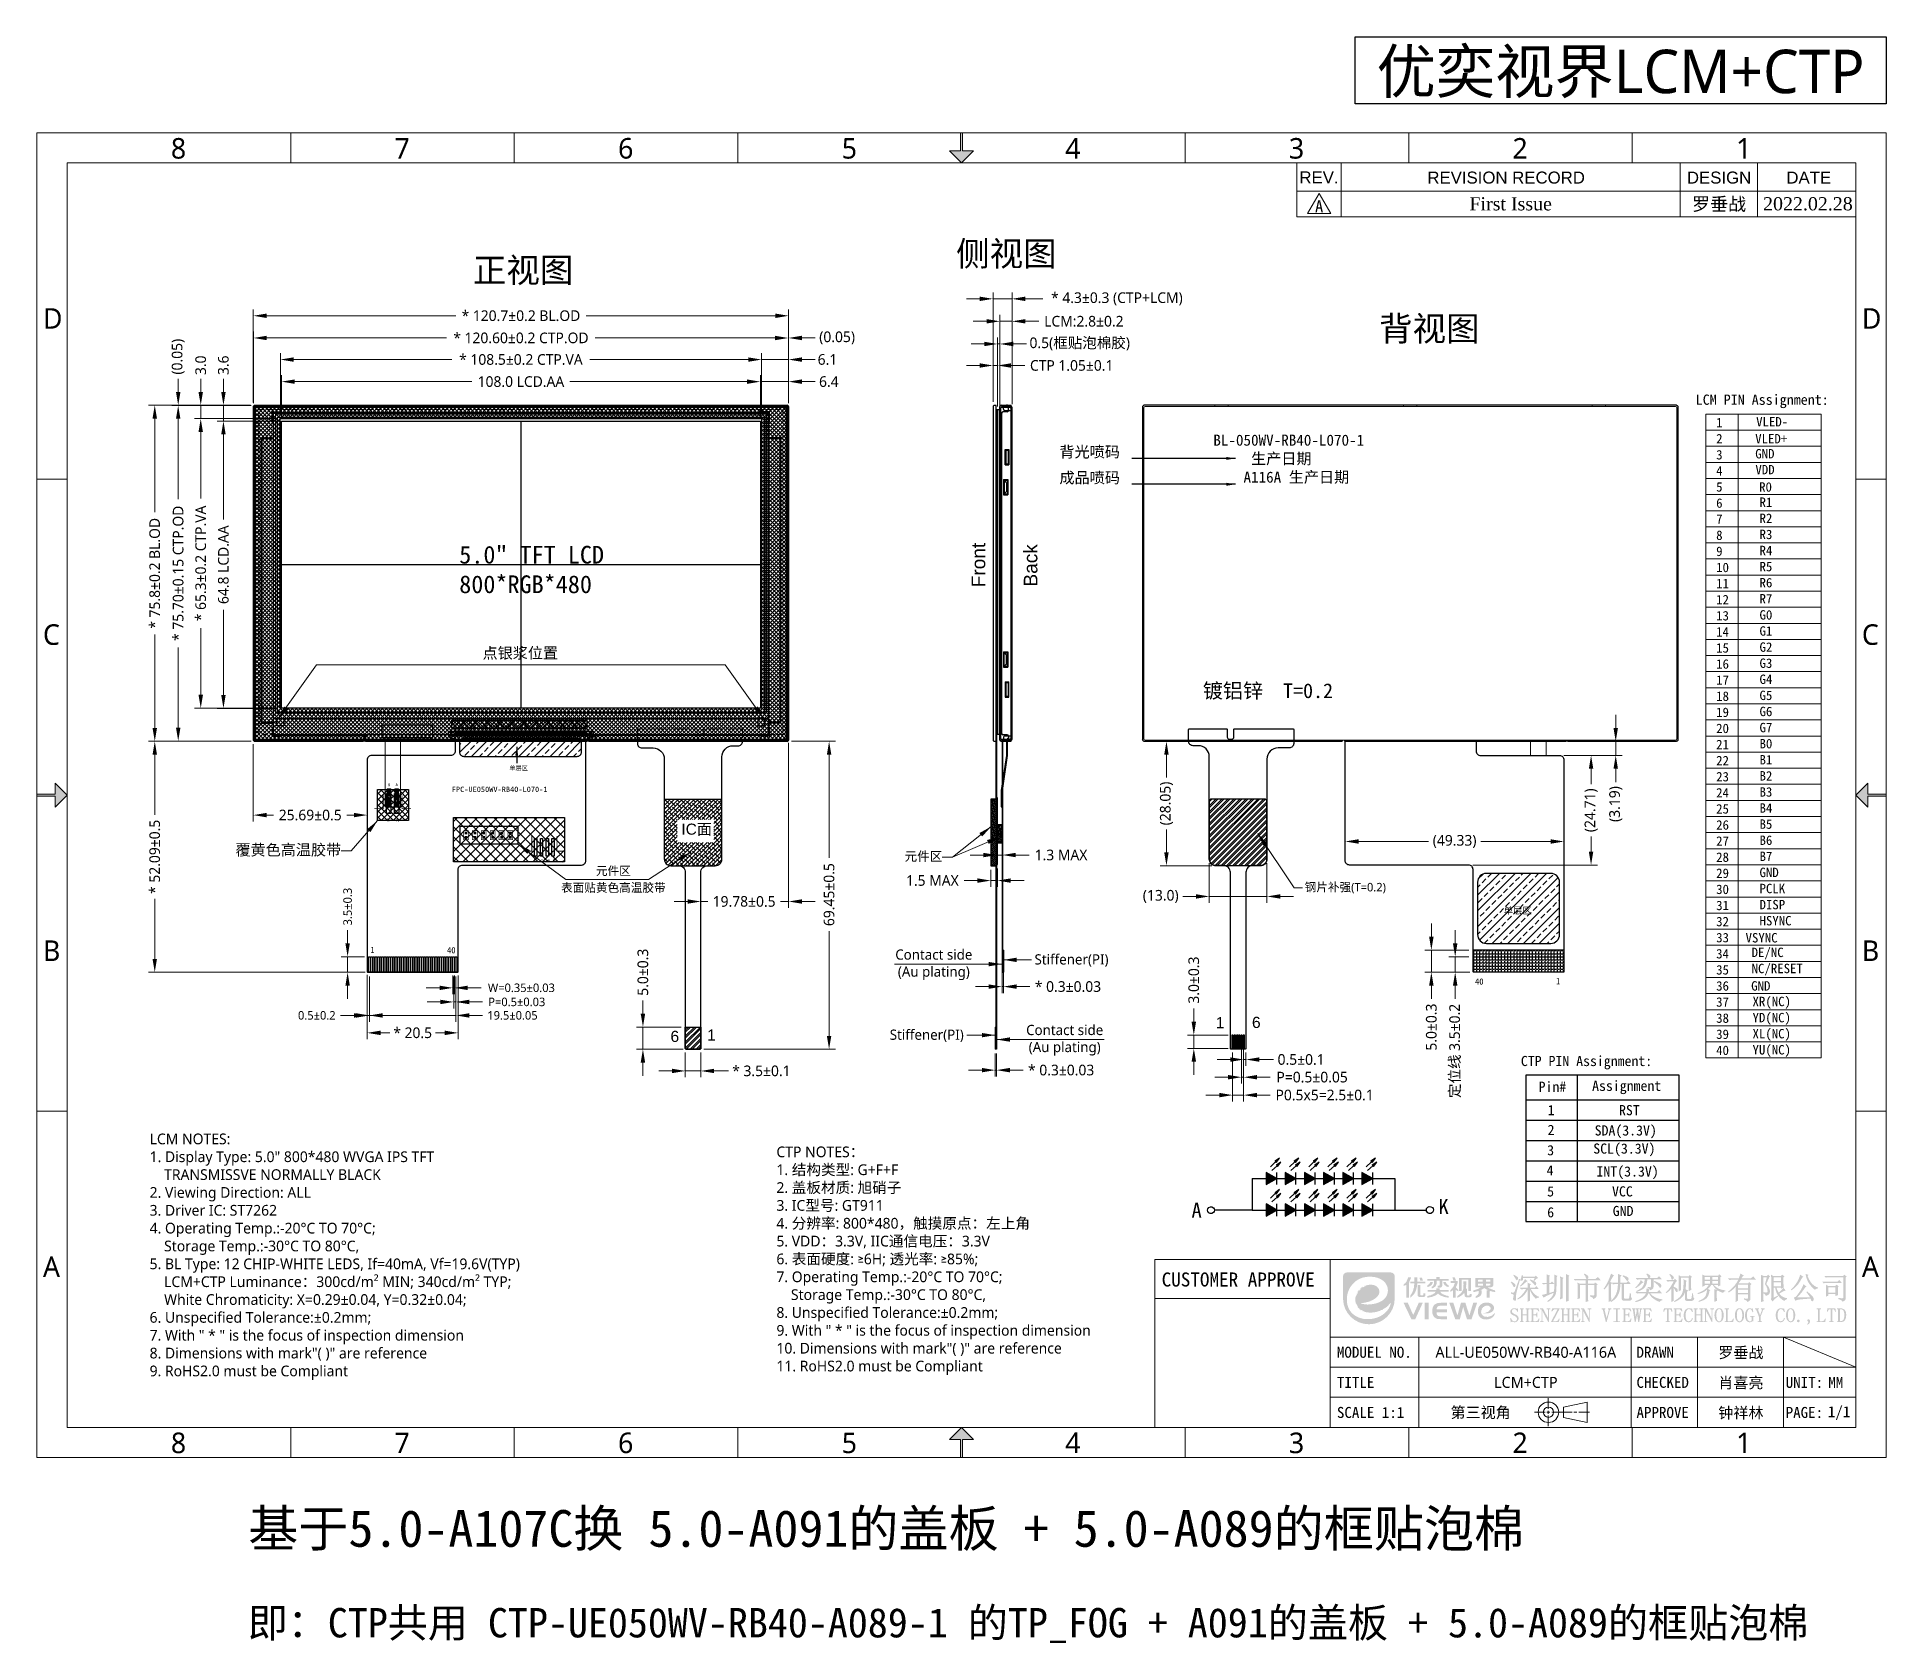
# Model space of a CAD drawing. Header units: inches. Extents: x 6852 to 7269, y -419 to -57.
import ezdxf
from ezdxf.enums import TextEntityAlignment as Align

# ---------------------------------------------------------------- set-up
doc = ezdxf.new("R2010")
doc.units = ezdxf.units.IN
doc.header["$MEASUREMENT"] = 0
doc.linetypes.add('ACAD_ISO02W100', pattern=[15, 12, -3])
doc.linetypes.add('HIDDEN', pattern=[0.375, 0.25, -0.125])
for name, color, linetype, lineweight in [('A.A', 232, 'Continuous', 9), ('Dim-HAM', 150, 'Continuous', 13), ('HOU', 7, 'Continuous', 5), ('LCD', 4, 'Continuous', 15), ('TUKUANG', 7, 'Continuous', 20), ('VIEWE_TK', 7, 'Continuous', 18), ('标注', 3, 'Continuous', 13)]:
    doc.layers.add(name, color=color, linetype=linetype, lineweight=lineweight)
for name, color, linetype in [('AR GLASS', 212, 'Continuous'), ('BB', 5, 'Continuous'), ('c.g', 252, 'Continuous'), ('Dim', 3, 'Continuous'), ('dwg', 7, 'Continuous'), ('FPC', 11, 'Continuous'), ('POL', 57, 'Continuous'), ('SENSOR', 1, 'Continuous'), ('Stiffener', 72, 'Continuous'), ('TopOverlay', 2, 'Continuous'), ('TopPaste', 8, 'Continuous'), ('图层 1', 7, 'Continuous'), ('胶', 2, 'Continuous')]:
    doc.layers.add(name, color=color, linetype=linetype)
doc.styles.add('arial', font='arial.ttf')
doc.styles.add('dwg.arial', font='arial.ttf')
doc.styles.add('ETD.arial', font='arial.ttf')
doc.styles.add('ETD.ST', font='')
doc.styles.add('ETD.TNR', font='times.ttf')
doc.styles.add('s2', font='arial.ttf')
doc.styles.get("Standard").update_dxf_attribs({"font": ''})
doc.styles.add('VIEW 2.5', font='', dxfattribs={"height": 2.5})
doc.styles.add('VIEW 4', font='', dxfattribs={"height": 4})
doc.styles.add('VIEWE.KT', font='simkai.ttf')
doc.styles.add('WLYH', font='')
doc.styles.add('WLYH_TK', font='')
doc.styles.add('宋体', font='', dxfattribs={"height": 2.5})
doc.styles.add('文字1', font='')
doc.styles.get('ETD.ST').set_extended_font_data('SimSun')
doc.styles.get('Standard').set_extended_font_data('SimSun')
doc.styles.get('VIEW 2.5').set_extended_font_data('SimSun')
doc.styles.get('VIEW 4').set_extended_font_data('SimSun')
doc.styles.get('WLYH').set_extended_font_data('Microsoft YaHei')
doc.styles.get('WLYH_TK').set_extended_font_data('Microsoft YaHei')
doc.styles.get('宋体').set_extended_font_data('SimSun')
doc.styles.get('文字1').set_extended_font_data('SimSun')
doc.dimstyles.new('cover glass module', dxfattribs={"dimscale": 1.2, "dimtxt": 2, "dimasz": 2.5, "dimexe": 1.2, "dimexo": 0.8, "dimgap": 0.8, "dimtad": 0, "dimzin": 0, "dimdsep": 46, "dimtxsty": 'WLYH', "dimcen": 2, "dimclrd": 256, "dimclre": 256, "dimclrt": 256, "dimadec": 0, "dimazin": 0, "dimtfac": 1, "dimtmove": 0, "dimatfit": 0, "dimfxl": 1, "dimtolj": 1, "dimtzin": 0, "dimlwd": -1, "dimlwe": -1, "dimarcsym": 0})
doc.dimstyles.new('VIEW 2.5', dxfattribs={"dimscale": 2, "dimtxt": 2.5, "dimasz": 1, "dimexe": 0.5, "dimexo": 0.2, "dimgap": 0.09, "dimtad": 1, "dimzin": 0, "dimdsep": 46, "dimtxsty": 'VIEW 2.5', "dimcen": 0.09, "dimclrd": 256, "dimclre": 256, "dimclrt": 256, "dimadec": 0, "dimazin": 0, "dimtp": 0.01, "dimtm": 0.01, "dimtfac": 0.6, "dimtmove": 0, "dimatfit": 0, "dimfxl": 1, "dimtolj": 1, "dimtzin": 0, "dimarcsym": 0})

msp = doc.modelspace()

# ---------------------------------------------------------------- texts
at = {"lineweight": 13, "style": '宋体'}
for s, height, p in [('1', 2.123, (7230.757, -145.026)), ('VLED-', 2.1234, (7239.773, -144.851)), ('2', 2.123, (7230.757, -148.657)), ('VLED+', 2.1234, (7239.558, -148.672)), ('GND', 2.1234, (7239.579, -152.056)), ('4', 2.123, (7230.757, -155.918)), ('3', 2.123, (7230.757, -152.288)), ('VDD', 2.1234, (7239.605, -155.646)), ('5', 2.123, (7230.757, -159.549)), ('R0', 2.1234, (7240.45, -159.554)), ('6', 2.123, (7230.757, -163.18)), ('R1', 2.1234, (7240.538, -162.993)), ('7', 2.123, (7230.757, -166.81)), ('R2', 2.1234, (7240.538, -166.624)), ('8', 2.123, (7230.757, -170.441)), ('R3', 2.1234, (7240.538, -170.254)), ('9', 2.123, (7230.757, -174.072)), ('R4', 2.1234, (7240.538, -173.885)), ('10', 2.1234, (7230.757, -177.702)), ('11', 2.1234, (7230.757, -181.333)), ('R5', 2.1234, (7240.538, -177.516)), ('R6', 2.1234, (7240.538, -181.146)), ('12', 2.1234, (7230.757, -184.964)), ('R7', 2.1234, (7240.538, -184.777)), ('13', 2.1234, (7230.757, -188.594)), ('G0', 2.1234, (7240.538, -188.408)), ('14', 2.1234, (7230.757, -192.225)), ('G1', 2.1234, (7240.538, -192.038)), ('15', 2.1234, (7230.757, -195.856)), ('G2', 2.1234, (7240.538, -195.669)), ('16', 2.1234, (7230.757, -199.486)), ('G3', 2.1234, (7240.538, -199.3)), ('17', 2.1234, (7230.757, -203.117)), ('G4', 2.1234, (7240.538, -202.93)), ('18', 2.1234, (7230.757, -206.748)), ('19', 2.1234, (7230.757, -210.378)), ('G5', 2.1234, (7240.538, -206.561)), ('G6', 2.1234, (7240.538, -210.192)), ('20', 2.1234, (7230.757, -214.009)), ('G7', 2.1234, (7240.538, -213.822)), ('21', 2.1234, (7230.757, -217.64)), ('B0', 2.1234, (7240.538, -217.453)), ('22', 2.1234, (7230.757, -221.27)), ('B1', 2.1234, (7240.538, -221.084)), ('23', 2.1234, (7230.757, -224.901)), ('B2', 2.1234, (7240.538, -224.714)), ('24', 2.1234, (7230.757, -228.532)), ('B3', 2.1234, (7240.538, -228.345)), ('25', 2.1234, (7230.757, -232.162)), ('B4', 2.1234, (7240.538, -231.976)), ('B5', 2.1234, (7240.538, -235.606)), ('26', 2.1234, (7230.757, -235.793)), ('27', 2.1234, (7230.757, -239.424)), ('B6', 2.1234, (7240.538, -239.237)), ('28', 2.1234, (7230.757, -243.054)), ('B7', 2.1234, (7240.538, -242.868)), ('29', 2.1234, (7230.757, -246.685)), ('GND', 2.1234, (7240.538, -246.498)), ('30', 2.1234, (7230.757, -250.316)), ('PCLK', 2.1234, (7240.538, -250.129)), ('31', 2.1234, (7230.757, -253.946)), ('DISP', 2.1234, (7240.538, -253.76)), ('32', 2.1234, (7230.757, -257.577)), ('HSYNC', 2.1234, (7240.538, -257.39)), ('33', 2.1234, (7230.757, -261.208)), ('VSYNC', 2.1234, (7237.388, -261.241)), ('DE/NC', 2.1234, (7238.751, -264.535)), ('34', 2.1234, (7230.757, -264.838)), ('35', 2.1234, (7230.757, -268.469)), ('NC/RESET', 2.1234, (7238.751, -268.166)), ('36', 2.1234, (7230.757, -272.1)), ('GND', 2.1234, (7238.655, -272.093)), ('37', 2.1234, (7230.757, -275.73)), ('XR(NC)', 2.1234, (7238.957, -275.614)), ('38', 2.1234, (7230.757, -279.361)), ('YD(NC)', 2.1234, (7238.957, -279.245)), ('39', 2.1234, (7230.757, -282.992)), ('XL(NC)', 2.1234, (7238.957, -282.875)), ('40', 2.1234, (7230.757, -286.622)), ('YU(NC)', 2.1234, (7238.957, -286.506))]:
    msp.add_text(s, height=height, dxfattribs=at).set_placement(p)
at = {"ltscale": 100, "insert": (7117.371, -146.681), "char_height": 2.5, "width": 40.51252, "attachment_point": 1, "style": 'VIEW 2.5'}
msp.add_mtext('BL-050WV-RB40-L070-1\\P     生产日期\\P    {\\C7;A116A} 生产日期', dxfattribs=at)
at = {"color": 1, "linetype": 'ACAD_ISO02W100', "ltscale": 10, "insert": (6947.327, -171.773), "char_height": 4, "width": 59.17333, "attachment_point": 1, "style": 'VIEW 4'}
msp.add_mtext('5.0" TFT LCD\\P800*RGB*480 ', dxfattribs=at)
at = {"insert": (7115, -202.797), "char_height": 3.3179, "width": 177.49866, "attachment_point": 1, "style": '宋体'}
msp.add_mtext('镀铝锌  T=0.2', dxfattribs=at)
at = {"color": 6, "insert": (7182.855, -253.297), "char_height": 1.5, "width": 8.12031, "attachment_point": 1, "style": 'VIEW 2.5'}
msp.add_mtext('单层区', dxfattribs=at)
at = {"lineweight": 13, "char_height": 2.41511, "width": 119.6826, "attachment_point": 1, "style": 'WLYH'}
for s, insert in [('\\A1;LCM NOTES:\\P1. Display Type: 5.0" 800*480 WVGA IPS TFT\\P    TRANSMISSVE NORMALLY BLACK\\P2. Viewing Direction: ALL\\P3. Driver IC: ST7262\\P4. Operating Temp.:-20°C TO 70°C;\\P    Storage Temp.:-30°C TO 80°C,\\P5. BL Type: 12 CHIP-WHITE LEDS, If=40mA, Vf=19.6V(TYP)\\P    LCM+CTP Luminance：300cd/m² MIN; 340cd/m² TYP;\\P    White Chromaticity: X=0.29±0.04, Y=0.32±0.04;\\P6. Unspecified Tolerance:±0.2mm;\\P7. With " * " is the focus of inspection dimension\\P{\\H1.0003x;8. Dimensions with mark"( )" are reference \\P9. RoHS2.0 must be Compliant}', (6877.508, -304.341)), ('\\A1;CTP NOTES：\\P1. 结构类型: G+F+F\\P2. 盖板材质: 旭硝子\\P3. IC型号: GT911\\P4. 分辨率: 800*480，触摸原点：左上角\\P5. VDD：3.3V, IIC通信电压：3.3V \\P6. 表面硬度: ≥6H; {\\A0;透光率}: ≥85%;\\P7. Operating Temp.:-20°C TO 70°C;\\P    Storage Temp.:-30°C TO 80°C,\\P8. Unspecified Tolerance:±0.2mm;\\P9. With " * " is the focus of inspection dimension\\P10. Dimensions with mark"( )" are reference \\P11. RoHS2.0 must be Compliant', (7018.852, -307.264))]:
    msp.add_mtext(s, dxfattribs=dict(at, insert=insert))
at = {"layer": 'BB', "color": 1}
msp.add_text('即：CTP共用 CTP-UE050WV-RB40-A089-1 的TP_FOG + A091的盖板 + 5.0-A089的框贴泡棉', height=6.62714, dxfattribs=at).set_placement((6899.614, -417.991))
at = {"layer": 'BB', "color": 1, "insert": (6899.743, -389.275), "char_height": 8.28392, "width": 387.10604, "attachment_point": 1}
msp.add_mtext('基于5.0-A107C换 5.0-A091的盖板 + 5.0-A089的框贴泡棉', dxfattribs=at)
at = {"layer": 'Dim', "color": 0}
for s, p in [('RST', (7208.849, -300.208)), ('VCC', (7207.276, -318.531)), ('GND', (7207.439, -322.948))]:
    msp.add_text(s, height=2.2908, dxfattribs=at).set_placement(p)
at = {"layer": 'Dim', "color": 5}
for s, p in [('SDA(3.3V)', (7203.357, -304.781)), ('SCL(3.3V)', (7203.051, -308.871)), ('INT(3.3V)', (7203.778, -314.031))]:
    msp.add_text(s, height=2.2908, dxfattribs=at).set_placement(p)
at = {"layer": 'Dim', "color": 0}
for s, insert, char_height, width, attachment_point in [('LCM PIN Assignment:', (7241.139, -139.185), 2.31939, 40.94946, 5), ('CTP PIN Assignment:', (7201.527, -288.347), 2.29075, 40.44391, 5), ('Pin#', (7190.713, -292.644), 2.2908, 150.05134, 1), ('Assignment', (7210.576, -293.942), 2.2908, 19.38238, 5), ('1', (7193.53, -299.053), 2.291, 19.38238, 5), ('2', (7193.525, -303.509), 2.291, 19.38238, 5), ('3', (7193.43, -308.127), 2.291, 19.38238, 5), ('4', (7193.287, -312.657), 2.291, 19.38238, 5), ('5', (7193.426, -317.403), 2.291, 19.38238, 5), ('6', (7193.445, -322.117), 2.291, 19.38238, 5)]:
    msp.add_mtext(s, dxfattribs=dict(at, insert=insert, char_height=char_height, width=width, attachment_point=attachment_point))
at = {"layer": 'Dim', "color": 1, "ltscale": 100, "char_height": 2.5, "width": 13.995, "attachment_point": 1, "style": 'VIEW 2.5'}
for s, insert in [('背光喷码', (7082.674, -149.316)), ('成品喷码', (7082.674, -155.148))]:
    msp.add_mtext(s, dxfattribs=dict(at, insert=insert))
at = {"layer": 'Dim-HAM', "style": 'WLYH'}
for s, p in [('侧视图', (7059.376, -108.639)), ('正视图', (6950.406, -112.367)), ('背视图', (7154.751, -125.54))]:
    msp.add_text(s, height=5.5364, dxfattribs=at).set_placement(p)
at = {"layer": 'Dim-HAM', "style": 'dwg.arial'}
for s, p in [('Front', (7065.938, -181.124)), ('Back', (7077.699, -180.954))]:
    msp.add_text(s, height=3.0758, rotation=90, dxfattribs=at).set_placement(p)
at = {"layer": 'Dim-HAM', "color": 7, "style": 'dwg.arial'}
for s, p in [('1', (7117.919, -280.589)), ('6', (7126.086, -280.529))]:
    msp.add_text(s, height=2.52, dxfattribs=at).set_placement(p)
at = {"layer": 'Dim-HAM', "attachment_point": 5, "style": 'WLYH'}
for s, insert, char_height in [('点银浆位置', (6961.095, -196.086), 2.496), ('覆黄色高温胶带', (6908.79, -240.494), 2.496), ('元件区', (7052.008, -241.909), 2.08), ('元件区', (6982.076, -245.2), 1.92), ('表面贴黄色高温胶带', (6982.076, -248.996), 1.92), ('钢片补强(T=0.2)', (7147.135, -248.978), 1.92), ('Contact side\\P(Au plating)', (7054.346, -266.278), 2.304), ('Stiffener(PI)', (7085.394, -265.311), 2.304), ('Stiffener(PI)', (7052.749, -282.297), 2.304), ('Contact side\\P(Au plating)', (7083.854, -283.286), 2.304)]:
    msp.add_mtext(s, dxfattribs=dict(at, insert=insert, char_height=char_height))
at = {"layer": 'LCD', "color": 1, "lineweight": 13, "style": '宋体'}
for s, height, p in [('40', 1.4129, (7177.34, -270.06)), ('1', 1.413, (7195.116, -269.956))]:
    msp.add_text(s, height=height, dxfattribs=at).set_placement(p, align=Align.MIDDLE)
at = {"layer": '图层 1', "color": 7, "char_height": 3.36228, "attachment_point": 7, "rotation": 0}
for s, insert in [('\\fSimSun|b0|i0|c0|p34;\\W1;A', (7112.462, -323.298)), ('\\fSimSun|b0|i0|c0|p34;\\W1;K', (7168.151, -322.457))]:
    msp.add_mtext(s, dxfattribs=dict(at, insert=insert))
at = {"layer": '标注', "color": 0, "char_height": 0.65, "attachment_point": 3}
for s, insert in [('K', (6931.748, -225.368)), ('A', (6933.473, -225.331))]:
    msp.add_mtext(s, dxfattribs=dict(at, insert=insert))

# ---------------------------------------------------------------- blocks, each defined once
blk = doc.blocks.new('RE4')
at = {"layer": 'Dim', "color": 2, "ltscale": 100}
blk.add_line((5789.94, 2637.78), (5901.54, 2637.78), dxfattribs=at)
blk.add_lwpolyline([(5789.94, 2634.08), (5789.94, 2706.68), (5901.54, 2706.68), (5901.54, 2634.08)], close=True, dxfattribs=at)
at = {"layer": 'Dim', "color": 1, "ltscale": 100}
blk.add_lwpolyline([(5791.74, 2640.08), (5791.74, 2704.88), (5899.74, 2704.88), (5899.74, 2640.08)], close=True, dxfattribs=at)
at = {"layer": 'Dim', "color": 2, "ltscale": 100}
for points in [[(5830, 2634.52), (5829.77, 2634.52), (5829.77, 2634.64), (5830, 2634.64)], [(5830, 2634.64), (5830, 2634.86), (5830.12, 2634.86), (5830.12, 2634.64)], [(5830.12, 2634.52), (5830.12, 2634.29), (5830, 2634.29), (5830, 2634.52)], [(5830.12, 2634.64), (5830.34, 2634.64), (5830.34, 2634.52), (5830.12, 2634.52)], [(5861.36, 2634.64), (5861.14, 2634.64), (5861.14, 2634.52), (5861.36, 2634.52)], [(5861.48, 2634.64), (5861.48, 2634.86), (5861.36, 2634.86), (5861.36, 2634.64)], [(5861.36, 2634.52), (5861.36, 2634.29), (5861.48, 2634.29), (5861.48, 2634.52)], [(5861.48, 2634.52), (5861.71, 2634.52), (5861.71, 2634.64), (5861.48, 2634.64)]]:
    blk.add_lwpolyline(points, dxfattribs=at)
at = {"layer": 'Dim', "color": 6, "ltscale": 100}
for points in [[(5830.93, 2634.98), (5831.03, 2634.98), (5831.03, 2634.28), (5830.93, 2634.28)], [(5831.11, 2634.98), (5831.21, 2634.98), (5831.21, 2634.28), (5831.11, 2634.28)], [(5831.29, 2634.98), (5831.39, 2634.98), (5831.39, 2634.28), (5831.29, 2634.28)], [(5831.47, 2634.98), (5831.57, 2634.98), (5831.57, 2634.28), (5831.47, 2634.28)], [(5831.65, 2634.98), (5831.75, 2634.98), (5831.75, 2634.28), (5831.65, 2634.28)], [(5831.83, 2634.98), (5831.93, 2634.98), (5831.93, 2634.28), (5831.83, 2634.28)], [(5832.01, 2634.98), (5832.11, 2634.98), (5832.11, 2634.28), (5832.01, 2634.28)], [(5832.19, 2634.98), (5832.29, 2634.98), (5832.29, 2634.28), (5832.19, 2634.28)], [(5832.37, 2634.98), (5832.47, 2634.98), (5832.47, 2634.28), (5832.37, 2634.28)], [(5832.55, 2634.98), (5832.65, 2634.98), (5832.65, 2634.28), (5832.55, 2634.28)], [(5832.73, 2634.98), (5832.83, 2634.98), (5832.83, 2634.28), (5832.73, 2634.28)], [(5832.91, 2634.98), (5833.01, 2634.98), (5833.01, 2634.28), (5832.91, 2634.28)], [(5833.09, 2634.98), (5833.19, 2634.98), (5833.19, 2634.28), (5833.09, 2634.28)], [(5833.27, 2634.98), (5833.37, 2634.98), (5833.37, 2634.28), (5833.27, 2634.28)], [(5833.45, 2634.98), (5833.55, 2634.98), (5833.55, 2634.28), (5833.45, 2634.28)], [(5833.63, 2634.98), (5833.73, 2634.98), (5833.73, 2634.28), (5833.63, 2634.28)], [(5833.81, 2634.98), (5833.91, 2634.98), (5833.91, 2634.28), (5833.81, 2634.28)], [(5833.99, 2634.98), (5834.09, 2634.98), (5834.09, 2634.28), (5833.99, 2634.28)], [(5834.17, 2634.98), (5834.27, 2634.98), (5834.27, 2634.28), (5834.17, 2634.28)], [(5834.35, 2634.98), (5834.45, 2634.98), (5834.45, 2634.28), (5834.35, 2634.28)], [(5834.53, 2634.98), (5834.63, 2634.98), (5834.63, 2634.28), (5834.53, 2634.28)], [(5834.71, 2634.98), (5834.81, 2634.98), (5834.81, 2634.28), (5834.71, 2634.28)], [(5834.89, 2634.98), (5834.99, 2634.98), (5834.99, 2634.28), (5834.89, 2634.28)], [(5835.07, 2634.98), (5835.17, 2634.98), (5835.17, 2634.28), (5835.07, 2634.28)], [(5835.25, 2634.98), (5835.35, 2634.98), (5835.35, 2634.28), (5835.25, 2634.28)], [(5835.43, 2634.98), (5835.53, 2634.98), (5835.53, 2634.28), (5835.43, 2634.28)], [(5835.61, 2634.98), (5835.71, 2634.98), (5835.71, 2634.28), (5835.61, 2634.28)], [(5835.79, 2634.98), (5835.89, 2634.98), (5835.89, 2634.28), (5835.79, 2634.28)], [(5835.97, 2634.98), (5836.07, 2634.98), (5836.07, 2634.28), (5835.97, 2634.28)], [(5836.15, 2634.98), (5836.25, 2634.98), (5836.25, 2634.28), (5836.15, 2634.28)], [(5836.33, 2634.98), (5836.43, 2634.98), (5836.43, 2634.28), (5836.33, 2634.28)], [(5836.51, 2634.98), (5836.61, 2634.98), (5836.61, 2634.28), (5836.51, 2634.28)], [(5836.69, 2634.98), (5836.79, 2634.98), (5836.79, 2634.28), (5836.69, 2634.28)], [(5836.87, 2634.98), (5836.97, 2634.98), (5836.97, 2634.28), (5836.87, 2634.28)], [(5837.05, 2634.98), (5837.15, 2634.98), (5837.15, 2634.28), (5837.05, 2634.28)], [(5837.23, 2634.98), (5837.33, 2634.98), (5837.33, 2634.28), (5837.23, 2634.28)], [(5837.41, 2634.98), (5837.51, 2634.98), (5837.51, 2634.28), (5837.41, 2634.28)], [(5837.59, 2634.98), (5837.69, 2634.98), (5837.69, 2634.28), (5837.59, 2634.28)], [(5837.77, 2634.98), (5837.87, 2634.98), (5837.87, 2634.28), (5837.77, 2634.28)], [(5837.95, 2634.98), (5838.05, 2634.98), (5838.05, 2634.28), (5837.95, 2634.28)], [(5838.13, 2634.98), (5838.23, 2634.98), (5838.23, 2634.28), (5838.13, 2634.28)], [(5838.31, 2634.98), (5838.41, 2634.98), (5838.41, 2634.28), (5838.31, 2634.28)], [(5838.49, 2634.98), (5838.59, 2634.98), (5838.59, 2634.28), (5838.49, 2634.28)], [(5838.67, 2634.98), (5838.77, 2634.98), (5838.77, 2634.28), (5838.67, 2634.28)], [(5838.85, 2634.98), (5838.95, 2634.98), (5838.95, 2634.28), (5838.85, 2634.28)], [(5839.03, 2634.98), (5839.13, 2634.98), (5839.13, 2634.28), (5839.03, 2634.28)], [(5839.21, 2634.98), (5839.31, 2634.98), (5839.31, 2634.28), (5839.21, 2634.28)], [(5839.39, 2634.98), (5839.49, 2634.98), (5839.49, 2634.28), (5839.39, 2634.28)], [(5839.57, 2634.98), (5839.67, 2634.98), (5839.67, 2634.28), (5839.57, 2634.28)], [(5839.75, 2634.98), (5839.85, 2634.98), (5839.85, 2634.28), (5839.75, 2634.28)], [(5839.93, 2634.98), (5840.03, 2634.98), (5840.03, 2634.28), (5839.93, 2634.28)], [(5840.11, 2634.98), (5840.21, 2634.98), (5840.21, 2634.28), (5840.11, 2634.28)], [(5840.29, 2634.98), (5840.39, 2634.98), (5840.39, 2634.28), (5840.29, 2634.28)], [(5840.47, 2634.98), (5840.57, 2634.98), (5840.57, 2634.28), (5840.47, 2634.28)], [(5840.65, 2634.98), (5840.75, 2634.98), (5840.75, 2634.28), (5840.65, 2634.28)], [(5840.83, 2634.98), (5840.93, 2634.98), (5840.93, 2634.28), (5840.83, 2634.28)], [(5841.01, 2634.98), (5841.11, 2634.98), (5841.11, 2634.28), (5841.01, 2634.28)], [(5841.19, 2634.98), (5841.29, 2634.98), (5841.29, 2634.28), (5841.19, 2634.28)], [(5841.37, 2634.98), (5841.47, 2634.98), (5841.47, 2634.28), (5841.37, 2634.28)], [(5841.55, 2634.98), (5841.65, 2634.98), (5841.65, 2634.28), (5841.55, 2634.28)], [(5841.73, 2634.98), (5841.83, 2634.98), (5841.83, 2634.28), (5841.73, 2634.28)], [(5841.91, 2634.98), (5842.01, 2634.98), (5842.01, 2634.28), (5841.91, 2634.28)], [(5842.09, 2634.98), (5842.19, 2634.98), (5842.19, 2634.28), (5842.09, 2634.28)], [(5842.27, 2634.98), (5842.37, 2634.98), (5842.37, 2634.28), (5842.27, 2634.28)], [(5842.45, 2634.98), (5842.55, 2634.98), (5842.55, 2634.28), (5842.45, 2634.28)], [(5842.63, 2634.98), (5842.73, 2634.98), (5842.73, 2634.28), (5842.63, 2634.28)], [(5842.81, 2634.98), (5842.91, 2634.98), (5842.91, 2634.28), (5842.81, 2634.28)], [(5842.99, 2634.98), (5843.09, 2634.98), (5843.09, 2634.28), (5842.99, 2634.28)], [(5843.17, 2634.98), (5843.27, 2634.98), (5843.27, 2634.28), (5843.17, 2634.28)], [(5843.35, 2634.98), (5843.45, 2634.98), (5843.45, 2634.28), (5843.35, 2634.28)], [(5843.53, 2634.98), (5843.63, 2634.98), (5843.63, 2634.28), (5843.53, 2634.28)], [(5843.71, 2634.98), (5843.81, 2634.98), (5843.81, 2634.28), (5843.71, 2634.28)], [(5843.89, 2634.98), (5843.99, 2634.98), (5843.99, 2634.28), (5843.89, 2634.28)], [(5844.07, 2634.98), (5844.17, 2634.98), (5844.17, 2634.28), (5844.07, 2634.28)], [(5844.25, 2634.98), (5844.35, 2634.98), (5844.35, 2634.28), (5844.25, 2634.28)], [(5844.43, 2634.98), (5844.53, 2634.98), (5844.53, 2634.28), (5844.43, 2634.28)], [(5844.61, 2634.98), (5844.71, 2634.98), (5844.71, 2634.28), (5844.61, 2634.28)], [(5844.79, 2634.98), (5844.89, 2634.98), (5844.89, 2634.28), (5844.79, 2634.28)], [(5844.97, 2634.98), (5845.07, 2634.98), (5845.07, 2634.28), (5844.97, 2634.28)], [(5845.15, 2634.98), (5845.25, 2634.98), (5845.25, 2634.28), (5845.15, 2634.28)], [(5845.33, 2634.98), (5845.43, 2634.98), (5845.43, 2634.28), (5845.33, 2634.28)], [(5845.51, 2634.98), (5845.61, 2634.98), (5845.61, 2634.28), (5845.51, 2634.28)], [(5845.69, 2634.98), (5845.79, 2634.98), (5845.79, 2634.28), (5845.69, 2634.28)], [(5845.87, 2634.98), (5845.97, 2634.98), (5845.97, 2634.28), (5845.87, 2634.28)], [(5846.05, 2634.98), (5846.15, 2634.98), (5846.15, 2634.28), (5846.05, 2634.28)], [(5846.23, 2634.98), (5846.33, 2634.98), (5846.33, 2634.28), (5846.23, 2634.28)], [(5846.41, 2634.98), (5846.51, 2634.98), (5846.51, 2634.28), (5846.41, 2634.28)], [(5846.59, 2634.98), (5846.69, 2634.98), (5846.69, 2634.28), (5846.59, 2634.28)], [(5846.77, 2634.98), (5846.87, 2634.98), (5846.87, 2634.28), (5846.77, 2634.28)], [(5846.95, 2634.98), (5847.05, 2634.98), (5847.05, 2634.28), (5846.95, 2634.28)], [(5847.13, 2634.98), (5847.23, 2634.98), (5847.23, 2634.28), (5847.13, 2634.28)], [(5847.31, 2634.98), (5847.41, 2634.98), (5847.41, 2634.28), (5847.31, 2634.28)], [(5847.49, 2634.98), (5847.59, 2634.98), (5847.59, 2634.28), (5847.49, 2634.28)], [(5847.67, 2634.98), (5847.77, 2634.98), (5847.77, 2634.28), (5847.67, 2634.28)], [(5847.85, 2634.98), (5847.95, 2634.98), (5847.95, 2634.28), (5847.85, 2634.28)], [(5848.03, 2634.98), (5848.13, 2634.98), (5848.13, 2634.28), (5848.03, 2634.28)], [(5848.21, 2634.98), (5848.31, 2634.98), (5848.31, 2634.28), (5848.21, 2634.28)], [(5848.39, 2634.98), (5848.49, 2634.98), (5848.49, 2634.28), (5848.39, 2634.28)], [(5848.57, 2634.98), (5848.67, 2634.98), (5848.67, 2634.28), (5848.57, 2634.28)], [(5848.75, 2634.98), (5848.85, 2634.98), (5848.85, 2634.28), (5848.75, 2634.28)], [(5848.93, 2634.98), (5849.03, 2634.98), (5849.03, 2634.28), (5848.93, 2634.28)], [(5849.11, 2634.98), (5849.21, 2634.98), (5849.21, 2634.28), (5849.11, 2634.28)], [(5849.29, 2634.98), (5849.39, 2634.98), (5849.39, 2634.28), (5849.29, 2634.28)], [(5849.47, 2634.98), (5849.57, 2634.98), (5849.57, 2634.28), (5849.47, 2634.28)], [(5849.65, 2634.98), (5849.75, 2634.98), (5849.75, 2634.28), (5849.65, 2634.28)], [(5849.83, 2634.98), (5849.93, 2634.98), (5849.93, 2634.28), (5849.83, 2634.28)], [(5850.01, 2634.98), (5850.11, 2634.98), (5850.11, 2634.28), (5850.01, 2634.28)], [(5850.19, 2634.98), (5850.29, 2634.98), (5850.29, 2634.28), (5850.19, 2634.28)], [(5850.37, 2634.98), (5850.47, 2634.98), (5850.47, 2634.28), (5850.37, 2634.28)], [(5850.55, 2634.98), (5850.65, 2634.98), (5850.65, 2634.28), (5850.55, 2634.28)], [(5850.73, 2634.98), (5850.83, 2634.98), (5850.83, 2634.28), (5850.73, 2634.28)], [(5850.91, 2634.98), (5851.01, 2634.98), (5851.01, 2634.28), (5850.91, 2634.28)], [(5851.09, 2634.98), (5851.19, 2634.98), (5851.19, 2634.28), (5851.09, 2634.28)], [(5851.27, 2634.98), (5851.37, 2634.98), (5851.37, 2634.28), (5851.27, 2634.28)], [(5851.45, 2634.98), (5851.55, 2634.98), (5851.55, 2634.28), (5851.45, 2634.28)], [(5851.63, 2634.98), (5851.73, 2634.98), (5851.73, 2634.28), (5851.63, 2634.28)], [(5851.81, 2634.98), (5851.91, 2634.98), (5851.91, 2634.28), (5851.81, 2634.28)], [(5851.99, 2634.98), (5852.09, 2634.98), (5852.09, 2634.28), (5851.99, 2634.28)], [(5852.17, 2634.98), (5852.27, 2634.98), (5852.27, 2634.28), (5852.17, 2634.28)], [(5852.35, 2634.98), (5852.45, 2634.98), (5852.45, 2634.28), (5852.35, 2634.28)], [(5852.53, 2634.98), (5852.63, 2634.98), (5852.63, 2634.28), (5852.53, 2634.28)], [(5852.71, 2634.98), (5852.81, 2634.98), (5852.81, 2634.28), (5852.71, 2634.28)], [(5852.89, 2634.98), (5852.99, 2634.98), (5852.99, 2634.28), (5852.89, 2634.28)], [(5853.07, 2634.98), (5853.17, 2634.98), (5853.17, 2634.28), (5853.07, 2634.28)], [(5853.25, 2634.98), (5853.35, 2634.98), (5853.35, 2634.28), (5853.25, 2634.28)], [(5853.43, 2634.98), (5853.53, 2634.98), (5853.53, 2634.28), (5853.43, 2634.28)], [(5853.61, 2634.98), (5853.71, 2634.98), (5853.71, 2634.28), (5853.61, 2634.28)], [(5853.79, 2634.98), (5853.89, 2634.98), (5853.89, 2634.28), (5853.79, 2634.28)], [(5853.97, 2634.98), (5854.07, 2634.98), (5854.07, 2634.28), (5853.97, 2634.28)], [(5854.15, 2634.98), (5854.25, 2634.98), (5854.25, 2634.28), (5854.15, 2634.28)], [(5854.33, 2634.98), (5854.43, 2634.98), (5854.43, 2634.28), (5854.33, 2634.28)], [(5854.51, 2634.98), (5854.61, 2634.98), (5854.61, 2634.28), (5854.51, 2634.28)], [(5854.69, 2634.98), (5854.79, 2634.98), (5854.79, 2634.28), (5854.69, 2634.28)], [(5854.87, 2634.98), (5854.97, 2634.98), (5854.97, 2634.28), (5854.87, 2634.28)], [(5855.05, 2634.98), (5855.15, 2634.98), (5855.15, 2634.28), (5855.05, 2634.28)], [(5855.23, 2634.98), (5855.33, 2634.98), (5855.33, 2634.28), (5855.23, 2634.28)], [(5855.41, 2634.98), (5855.51, 2634.98), (5855.51, 2634.28), (5855.41, 2634.28)], [(5855.59, 2634.98), (5855.69, 2634.98), (5855.69, 2634.28), (5855.59, 2634.28)], [(5855.77, 2634.98), (5855.87, 2634.98), (5855.87, 2634.28), (5855.77, 2634.28)], [(5855.95, 2634.98), (5856.05, 2634.98), (5856.05, 2634.28), (5855.95, 2634.28)], [(5856.13, 2634.98), (5856.23, 2634.98), (5856.23, 2634.28), (5856.13, 2634.28)], [(5856.31, 2634.98), (5856.41, 2634.98), (5856.41, 2634.28), (5856.31, 2634.28)], [(5856.49, 2634.98), (5856.59, 2634.98), (5856.59, 2634.28), (5856.49, 2634.28)], [(5856.67, 2634.98), (5856.77, 2634.98), (5856.77, 2634.28), (5856.67, 2634.28)], [(5856.85, 2634.98), (5856.95, 2634.98), (5856.95, 2634.28), (5856.85, 2634.28)], [(5857.03, 2634.98), (5857.13, 2634.98), (5857.13, 2634.28), (5857.03, 2634.28)], [(5857.21, 2634.98), (5857.31, 2634.98), (5857.31, 2634.28), (5857.21, 2634.28)], [(5857.39, 2634.98), (5857.49, 2634.98), (5857.49, 2634.28), (5857.39, 2634.28)], [(5857.57, 2634.98), (5857.67, 2634.98), (5857.67, 2634.28), (5857.57, 2634.28)], [(5857.75, 2634.98), (5857.85, 2634.98), (5857.85, 2634.28), (5857.75, 2634.28)], [(5857.93, 2634.98), (5858.03, 2634.98), (5858.03, 2634.28), (5857.93, 2634.28)], [(5858.11, 2634.98), (5858.21, 2634.98), (5858.21, 2634.28), (5858.11, 2634.28)], [(5858.29, 2634.98), (5858.39, 2634.98), (5858.39, 2634.28), (5858.29, 2634.28)], [(5858.47, 2634.98), (5858.57, 2634.98), (5858.57, 2634.28), (5858.47, 2634.28)], [(5858.65, 2634.98), (5858.75, 2634.98), (5858.75, 2634.28), (5858.65, 2634.28)], [(5858.83, 2634.98), (5858.93, 2634.98), (5858.93, 2634.28), (5858.83, 2634.28)], [(5859.01, 2634.98), (5859.11, 2634.98), (5859.11, 2634.28), (5859.01, 2634.28)], [(5859.19, 2634.98), (5859.29, 2634.98), (5859.29, 2634.28), (5859.19, 2634.28)], [(5859.37, 2634.98), (5859.47, 2634.98), (5859.47, 2634.28), (5859.37, 2634.28)], [(5859.55, 2634.98), (5859.65, 2634.98), (5859.65, 2634.28), (5859.55, 2634.28)], [(5859.73, 2634.98), (5859.83, 2634.98), (5859.83, 2634.28), (5859.73, 2634.28)], [(5859.91, 2634.98), (5860.01, 2634.98), (5860.01, 2634.28), (5859.91, 2634.28)], [(5860.09, 2634.98), (5860.19, 2634.98), (5860.19, 2634.28), (5860.09, 2634.28)], [(5860.27, 2634.98), (5860.37, 2634.98), (5860.37, 2634.28), (5860.27, 2634.28)], [(5860.45, 2634.98), (5860.55, 2634.98), (5860.55, 2634.28), (5860.45, 2634.28)]]:
    blk.add_lwpolyline(points, close=True, dxfattribs=at)
at = {"layer": 'LCD', "color": 1, "lineweight": 13, "style": '宋体'}
for s, p in [('165', (5830.86, 2635.59)), ('1', (5860.57, 2635.54))]:
    blk.add_text(s, height=0.565, dxfattribs=at).set_placement(p, align=Align.MIDDLE)
blk = doc.blocks.new('T4')
h = blk.add_hatch()
h.set_pattern_fill('ANSI33', color=6, scale=0.394323, style=0)
h.set_pattern_definition([(45, (5647.2095, 2355.364), (-1.77056, 1.77056), []), (45, (5648.98, 2355.364), (-1.77056, 1.77056), [1.251975, -0.625988])])
edge = h.paths.add_edge_path()
edge.add_arc((6155.32, 2575), 1, 180, 270)
edge.add_line((6155.32, 2574), (6180.83, 2574))
edge.add_arc((6180.83, 2575), 1, 270, 0)
edge.add_line((6181.83, 2575), (6181.83, 2577.13))
edge.add_arc((6180.83, 2577.13), 1, 0, 90)
edge.add_line((6180.83, 2578.13), (6155.32, 2578.13))
edge.add_arc((6155.32, 2577.13), 1, 90, 180)
edge.add_line((6154.32, 2577.13), (6154.32, 2575))
h.paths.add_polyline_path([(6165.3, 2576.67), (6169.88, 2576.67), (6169.88, 2574.85), (6165.3, 2574.85)], flags=24)
at = {"color": 6}
blk.add_lwpolyline([(6154.32, 2575, 0.414214), (6155.32, 2574), (6180.83, 2574, 0.414214), (6181.83, 2575), (6181.83, 2577.13, 0.414214), (6180.83, 2578.13), (6155.32, 2578.13, 0.414214), (6154.32, 2577.13)], format="xyb", close=True, dxfattribs=at)
at = {"ltscale": 100, "const_width": 0.2}
for points in [[(6135.1, 2562.21), (6137.11, 2562.21), (6137.11, 2565.21)], [(6143.36, 2562.21), (6141.35, 2562.21), (6141.35, 2565.21)], [(6170.61, 2556.07), (6170.61, 2552.59), (6168.94, 2552.59)], [(6176.31, 2556.07), (6176.31, 2552.59), (6177.98, 2552.59)]]:
    blk.add_lwpolyline(points, dxfattribs=at)
at = {"ltscale": 100}
for points in [[(6137.83, 2565.61), (6138.83, 2565.61), (6138.83, 2561.11), (6137.83, 2561.11)], [(6139.63, 2565.61), (6140.63, 2565.61), (6140.63, 2561.11), (6139.63, 2561.11)]]:
    blk.add_lwpolyline(points, close=True, dxfattribs=at)
blk.add_lwpolyline([(6167.5, 2558.22), (6167.5, 2554.22), (6154.5, 2554.22), (6154.5, 2558.22)], close=True)
at = {"color": 32}
for points in [[(6133.83, 2528.8), (6134.18, 2528.8), (6134.18, 2525.3), (6133.83, 2525.3)], [(6134.33, 2528.8), (6134.68, 2528.8), (6134.68, 2525.3), (6134.33, 2525.3)], [(6134.83, 2528.8), (6135.18, 2528.8), (6135.18, 2525.3), (6134.83, 2525.3)], [(6135.33, 2528.8), (6135.68, 2528.8), (6135.68, 2525.3), (6135.33, 2525.3)], [(6135.83, 2528.8), (6136.18, 2528.8), (6136.18, 2525.3), (6135.83, 2525.3)], [(6136.33, 2528.8), (6136.68, 2528.8), (6136.68, 2525.3), (6136.33, 2525.3)], [(6136.83, 2528.8), (6137.18, 2528.8), (6137.18, 2525.3), (6136.83, 2525.3)], [(6137.33, 2528.8), (6137.68, 2528.8), (6137.68, 2525.3), (6137.33, 2525.3)], [(6137.83, 2528.8), (6138.18, 2528.8), (6138.18, 2525.3), (6137.83, 2525.3)], [(6138.33, 2528.8), (6138.68, 2528.8), (6138.68, 2525.3), (6138.33, 2525.3)], [(6138.83, 2528.8), (6139.18, 2528.8), (6139.18, 2525.3), (6138.83, 2525.3)], [(6139.33, 2528.8), (6139.68, 2528.8), (6139.68, 2525.3), (6139.33, 2525.3)], [(6139.83, 2528.8), (6140.18, 2528.8), (6140.18, 2525.3), (6139.83, 2525.3)], [(6140.33, 2528.8), (6140.68, 2528.8), (6140.68, 2525.3), (6140.33, 2525.3)], [(6140.83, 2528.8), (6141.18, 2528.8), (6141.18, 2525.3), (6140.83, 2525.3)], [(6141.33, 2528.8), (6141.68, 2528.8), (6141.68, 2525.3), (6141.33, 2525.3)], [(6141.83, 2528.8), (6142.18, 2528.8), (6142.18, 2525.3), (6141.83, 2525.3)], [(6142.33, 2528.8), (6142.68, 2528.8), (6142.68, 2525.3), (6142.33, 2525.3)], [(6142.83, 2528.8), (6143.18, 2528.8), (6143.18, 2525.3), (6142.83, 2525.3)], [(6143.33, 2528.8), (6143.68, 2528.8), (6143.68, 2525.3), (6143.33, 2525.3)], [(6143.83, 2528.8), (6144.18, 2528.8), (6144.18, 2525.3), (6143.83, 2525.3)], [(6144.33, 2528.8), (6144.68, 2528.8), (6144.68, 2525.3), (6144.33, 2525.3)], [(6144.83, 2528.8), (6145.18, 2528.8), (6145.18, 2525.3), (6144.83, 2525.3)], [(6145.33, 2528.8), (6145.68, 2528.8), (6145.68, 2525.3), (6145.33, 2525.3)], [(6145.83, 2528.8), (6146.18, 2528.8), (6146.18, 2525.3), (6145.83, 2525.3)], [(6146.33, 2528.8), (6146.68, 2528.8), (6146.68, 2525.3), (6146.33, 2525.3)], [(6146.83, 2528.8), (6147.18, 2528.8), (6147.18, 2525.3), (6146.83, 2525.3)], [(6147.33, 2528.8), (6147.68, 2528.8), (6147.68, 2525.3), (6147.33, 2525.3)], [(6147.83, 2528.8), (6148.18, 2528.8), (6148.18, 2525.3), (6147.83, 2525.3)], [(6148.33, 2528.8), (6148.68, 2528.8), (6148.68, 2525.3), (6148.33, 2525.3)], [(6148.83, 2528.8), (6149.18, 2528.8), (6149.18, 2525.3), (6148.83, 2525.3)], [(6149.33, 2528.8), (6149.68, 2528.8), (6149.68, 2525.3), (6149.33, 2525.3)], [(6149.83, 2528.8), (6150.18, 2528.8), (6150.18, 2525.3), (6149.83, 2525.3)], [(6150.33, 2528.8), (6150.68, 2528.8), (6150.68, 2525.3), (6150.33, 2525.3)], [(6150.83, 2528.8), (6151.18, 2528.8), (6151.18, 2525.3), (6150.83, 2525.3)], [(6151.33, 2528.8), (6151.68, 2528.8), (6151.68, 2525.3), (6151.33, 2525.3)], [(6151.83, 2528.8), (6152.18, 2528.8), (6152.18, 2525.3), (6151.83, 2525.3)], [(6152.33, 2528.8), (6152.68, 2528.8), (6152.68, 2525.3), (6152.33, 2525.3)], [(6152.83, 2528.8), (6153.18, 2528.8), (6153.18, 2525.3), (6152.83, 2525.3)], [(6153.33, 2528.8), (6153.68, 2528.8), (6153.68, 2525.3), (6153.33, 2525.3)]]:
    blk.add_lwpolyline(points, close=True, dxfattribs=at)
at = {"layer": 'dwg', "color": 0, "ltscale": 100}
blk.add_line((6151.82, 2578.63), (6184.51, 2578.63), dxfattribs=at)
for points in [[(6152.43, 2579.38), (6152.19, 2579.38), (6152.19, 2579.28), (6152.43, 2579.28)], [(6152.53, 2579.38), (6152.53, 2579.63), (6152.43, 2579.63), (6152.43, 2579.38)], [(6152.43, 2579.28), (6152.43, 2578.63), (6152.53, 2578.63), (6152.53, 2579.28)], [(6152.53, 2579.28), (6152.76, 2579.28), (6152.76, 2579.38), (6152.53, 2579.38)], [(6183.8, 2579.28), (6183.56, 2579.28), (6183.56, 2579.38), (6183.8, 2579.38)], [(6183.8, 2579.38), (6183.8, 2579.63), (6183.9, 2579.63), (6183.9, 2579.38)], [(6183.9, 2579.28), (6183.9, 2578.63), (6183.8, 2578.63), (6183.8, 2579.28)], [(6183.9, 2579.38), (6184.13, 2579.38), (6184.13, 2579.28), (6183.9, 2579.28)]]:
    blk.add_lwpolyline(points, dxfattribs=at)
for points in [[(6153.36, 2579.63), (6153.45, 2579.63), (6153.45, 2578.63), (6153.36, 2578.63)], [(6153.54, 2579.63), (6153.63, 2579.63), (6153.63, 2578.63), (6153.54, 2578.63)], [(6153.72, 2579.63), (6153.81, 2579.63), (6153.81, 2578.63), (6153.72, 2578.63)], [(6153.9, 2579.63), (6153.99, 2579.63), (6153.99, 2578.63), (6153.9, 2578.63)], [(6154.08, 2579.63), (6154.17, 2579.63), (6154.17, 2578.63), (6154.08, 2578.63)], [(6154.26, 2579.63), (6154.35, 2579.63), (6154.35, 2578.63), (6154.26, 2578.63)], [(6154.44, 2579.63), (6154.53, 2579.63), (6154.53, 2578.63), (6154.44, 2578.63)], [(6154.62, 2579.63), (6154.71, 2579.63), (6154.71, 2578.63), (6154.62, 2578.63)], [(6154.8, 2579.63), (6154.89, 2579.63), (6154.89, 2578.63), (6154.8, 2578.63)], [(6154.98, 2579.63), (6155.07, 2579.63), (6155.07, 2578.63), (6154.98, 2578.63)], [(6155.16, 2579.63), (6155.25, 2579.63), (6155.25, 2578.63), (6155.16, 2578.63)], [(6155.34, 2579.63), (6155.43, 2579.63), (6155.43, 2578.63), (6155.34, 2578.63)], [(6155.52, 2579.63), (6155.61, 2579.63), (6155.61, 2578.63), (6155.52, 2578.63)], [(6155.7, 2579.63), (6155.79, 2579.63), (6155.79, 2578.63), (6155.7, 2578.63)], [(6155.88, 2579.63), (6155.97, 2579.63), (6155.97, 2578.63), (6155.88, 2578.63)], [(6156.06, 2579.63), (6156.15, 2579.63), (6156.15, 2578.63), (6156.06, 2578.63)], [(6156.24, 2579.63), (6156.33, 2579.63), (6156.33, 2578.63), (6156.24, 2578.63)], [(6156.42, 2579.63), (6156.51, 2579.63), (6156.51, 2578.63), (6156.42, 2578.63)], [(6156.6, 2579.63), (6156.69, 2579.63), (6156.69, 2578.63), (6156.6, 2578.63)], [(6156.78, 2579.63), (6156.87, 2579.63), (6156.87, 2578.63), (6156.78, 2578.63)], [(6156.96, 2579.63), (6157.05, 2579.63), (6157.05, 2578.63), (6156.96, 2578.63)], [(6157.14, 2579.63), (6157.23, 2579.63), (6157.23, 2578.63), (6157.14, 2578.63)], [(6157.32, 2579.63), (6157.41, 2579.63), (6157.41, 2578.63), (6157.32, 2578.63)], [(6157.5, 2579.63), (6157.59, 2579.63), (6157.59, 2578.63), (6157.5, 2578.63)], [(6157.68, 2579.63), (6157.77, 2579.63), (6157.77, 2578.63), (6157.68, 2578.63)], [(6157.86, 2579.63), (6157.95, 2579.63), (6157.95, 2578.63), (6157.86, 2578.63)], [(6158.04, 2579.63), (6158.13, 2579.63), (6158.13, 2578.63), (6158.04, 2578.63)], [(6158.22, 2579.63), (6158.31, 2579.63), (6158.31, 2578.63), (6158.22, 2578.63)], [(6158.4, 2579.63), (6158.49, 2579.63), (6158.49, 2578.63), (6158.4, 2578.63)], [(6158.58, 2579.63), (6158.67, 2579.63), (6158.67, 2578.63), (6158.58, 2578.63)], [(6158.76, 2579.63), (6158.85, 2579.63), (6158.85, 2578.63), (6158.76, 2578.63)], [(6158.94, 2579.63), (6159.03, 2579.63), (6159.03, 2578.63), (6158.94, 2578.63)], [(6159.12, 2579.63), (6159.21, 2579.63), (6159.21, 2578.63), (6159.12, 2578.63)], [(6159.3, 2579.63), (6159.39, 2579.63), (6159.39, 2578.63), (6159.3, 2578.63)], [(6159.48, 2579.63), (6159.57, 2579.63), (6159.57, 2578.63), (6159.48, 2578.63)], [(6159.66, 2579.63), (6159.75, 2579.63), (6159.75, 2578.63), (6159.66, 2578.63)], [(6159.84, 2579.63), (6159.93, 2579.63), (6159.93, 2578.63), (6159.84, 2578.63)], [(6160.02, 2579.63), (6160.11, 2579.63), (6160.11, 2578.63), (6160.02, 2578.63)], [(6160.2, 2579.63), (6160.29, 2579.63), (6160.29, 2578.63), (6160.2, 2578.63)], [(6160.38, 2579.63), (6160.47, 2579.63), (6160.47, 2578.63), (6160.38, 2578.63)], [(6160.56, 2579.63), (6160.65, 2579.63), (6160.65, 2578.63), (6160.56, 2578.63)], [(6160.74, 2579.63), (6160.83, 2579.63), (6160.83, 2578.63), (6160.74, 2578.63)], [(6160.92, 2579.63), (6161.01, 2579.63), (6161.01, 2578.63), (6160.92, 2578.63)], [(6161.1, 2579.63), (6161.19, 2579.63), (6161.19, 2578.63), (6161.1, 2578.63)], [(6161.28, 2579.63), (6161.37, 2579.63), (6161.37, 2578.63), (6161.28, 2578.63)], [(6161.46, 2579.63), (6161.55, 2579.63), (6161.55, 2578.63), (6161.46, 2578.63)], [(6161.64, 2579.63), (6161.73, 2579.63), (6161.73, 2578.63), (6161.64, 2578.63)], [(6161.82, 2579.63), (6161.91, 2579.63), (6161.91, 2578.63), (6161.82, 2578.63)], [(6162, 2579.63), (6162.09, 2579.63), (6162.09, 2578.63), (6162, 2578.63)], [(6162.18, 2579.63), (6162.27, 2579.63), (6162.27, 2578.63), (6162.18, 2578.63)], [(6162.36, 2579.63), (6162.45, 2579.63), (6162.45, 2578.63), (6162.36, 2578.63)], [(6162.54, 2579.63), (6162.63, 2579.63), (6162.63, 2578.63), (6162.54, 2578.63)], [(6162.72, 2579.63), (6162.81, 2579.63), (6162.81, 2578.63), (6162.72, 2578.63)], [(6162.9, 2579.63), (6162.99, 2579.63), (6162.99, 2578.63), (6162.9, 2578.63)], [(6163.08, 2579.63), (6163.17, 2579.63), (6163.17, 2578.63), (6163.08, 2578.63)], [(6163.26, 2579.63), (6163.35, 2579.63), (6163.35, 2578.63), (6163.26, 2578.63)], [(6163.44, 2579.63), (6163.53, 2579.63), (6163.53, 2578.63), (6163.44, 2578.63)], [(6163.62, 2579.63), (6163.71, 2579.63), (6163.71, 2578.63), (6163.62, 2578.63)], [(6163.8, 2579.63), (6163.89, 2579.63), (6163.89, 2578.63), (6163.8, 2578.63)], [(6163.98, 2579.63), (6164.07, 2579.63), (6164.07, 2578.63), (6163.98, 2578.63)], [(6164.16, 2579.63), (6164.25, 2579.63), (6164.25, 2578.63), (6164.16, 2578.63)], [(6164.34, 2579.63), (6164.43, 2579.63), (6164.43, 2578.63), (6164.34, 2578.63)], [(6164.52, 2579.63), (6164.61, 2579.63), (6164.61, 2578.63), (6164.52, 2578.63)], [(6164.7, 2579.63), (6164.79, 2579.63), (6164.79, 2578.63), (6164.7, 2578.63)], [(6164.88, 2579.63), (6164.97, 2579.63), (6164.97, 2578.63), (6164.88, 2578.63)], [(6165.06, 2579.63), (6165.15, 2579.63), (6165.15, 2578.63), (6165.06, 2578.63)], [(6165.24, 2579.63), (6165.33, 2579.63), (6165.33, 2578.63), (6165.24, 2578.63)], [(6165.42, 2579.63), (6165.51, 2579.63), (6165.51, 2578.63), (6165.42, 2578.63)], [(6165.6, 2579.63), (6165.69, 2579.63), (6165.69, 2578.63), (6165.6, 2578.63)], [(6165.78, 2579.63), (6165.87, 2579.63), (6165.87, 2578.63), (6165.78, 2578.63)], [(6165.96, 2579.63), (6166.05, 2579.63), (6166.05, 2578.63), (6165.96, 2578.63)], [(6166.14, 2579.63), (6166.23, 2579.63), (6166.23, 2578.63), (6166.14, 2578.63)], [(6166.32, 2579.63), (6166.41, 2579.63), (6166.41, 2578.63), (6166.32, 2578.63)], [(6166.5, 2579.63), (6166.59, 2579.63), (6166.59, 2578.63), (6166.5, 2578.63)], [(6166.68, 2579.63), (6166.77, 2579.63), (6166.77, 2578.63), (6166.68, 2578.63)], [(6166.86, 2579.63), (6166.95, 2579.63), (6166.95, 2578.63), (6166.86, 2578.63)], [(6167.04, 2579.63), (6167.13, 2579.63), (6167.13, 2578.63), (6167.04, 2578.63)], [(6167.22, 2579.63), (6167.31, 2579.63), (6167.31, 2578.63), (6167.22, 2578.63)], [(6167.4, 2579.63), (6167.49, 2579.63), (6167.49, 2578.63), (6167.4, 2578.63)], [(6167.58, 2579.63), (6167.67, 2579.63), (6167.67, 2578.63), (6167.58, 2578.63)], [(6167.76, 2579.63), (6167.85, 2579.63), (6167.85, 2578.63), (6167.76, 2578.63)], [(6167.94, 2579.63), (6168.03, 2579.63), (6168.03, 2578.63), (6167.94, 2578.63)], [(6168.12, 2579.63), (6168.21, 2579.63), (6168.21, 2578.63), (6168.12, 2578.63)], [(6168.3, 2579.63), (6168.39, 2579.63), (6168.39, 2578.63), (6168.3, 2578.63)], [(6168.48, 2579.63), (6168.57, 2579.63), (6168.57, 2578.63), (6168.48, 2578.63)], [(6168.66, 2579.63), (6168.75, 2579.63), (6168.75, 2578.63), (6168.66, 2578.63)], [(6168.84, 2579.63), (6168.93, 2579.63), (6168.93, 2578.63), (6168.84, 2578.63)], [(6169.02, 2579.63), (6169.11, 2579.63), (6169.11, 2578.63), (6169.02, 2578.63)], [(6169.2, 2579.63), (6169.29, 2579.63), (6169.29, 2578.63), (6169.2, 2578.63)], [(6169.38, 2579.63), (6169.47, 2579.63), (6169.47, 2578.63), (6169.38, 2578.63)], [(6169.56, 2579.63), (6169.65, 2579.63), (6169.65, 2578.63), (6169.56, 2578.63)], [(6169.74, 2579.63), (6169.83, 2579.63), (6169.83, 2578.63), (6169.74, 2578.63)], [(6169.92, 2579.63), (6170.01, 2579.63), (6170.01, 2578.63), (6169.92, 2578.63)], [(6170.1, 2579.63), (6170.19, 2579.63), (6170.19, 2578.63), (6170.1, 2578.63)], [(6170.28, 2579.63), (6170.37, 2579.63), (6170.37, 2578.63), (6170.28, 2578.63)], [(6170.46, 2579.63), (6170.55, 2579.63), (6170.55, 2578.63), (6170.46, 2578.63)], [(6170.64, 2579.63), (6170.73, 2579.63), (6170.73, 2578.63), (6170.64, 2578.63)], [(6170.82, 2579.63), (6170.91, 2579.63), (6170.91, 2578.63), (6170.82, 2578.63)], [(6171, 2579.63), (6171.09, 2579.63), (6171.09, 2578.63), (6171, 2578.63)], [(6171.18, 2579.63), (6171.27, 2579.63), (6171.27, 2578.63), (6171.18, 2578.63)], [(6171.36, 2579.63), (6171.45, 2579.63), (6171.45, 2578.63), (6171.36, 2578.63)], [(6171.54, 2579.63), (6171.63, 2579.63), (6171.63, 2578.63), (6171.54, 2578.63)], [(6171.72, 2579.63), (6171.81, 2579.63), (6171.81, 2578.63), (6171.72, 2578.63)], [(6171.9, 2579.63), (6171.99, 2579.63), (6171.99, 2578.63), (6171.9, 2578.63)], [(6172.08, 2579.63), (6172.17, 2579.63), (6172.17, 2578.63), (6172.08, 2578.63)], [(6172.26, 2579.63), (6172.35, 2579.63), (6172.35, 2578.63), (6172.26, 2578.63)], [(6172.44, 2579.63), (6172.53, 2579.63), (6172.53, 2578.63), (6172.44, 2578.63)], [(6172.62, 2579.63), (6172.71, 2579.63), (6172.71, 2578.63), (6172.62, 2578.63)], [(6172.8, 2579.63), (6172.89, 2579.63), (6172.89, 2578.63), (6172.8, 2578.63)], [(6172.98, 2579.63), (6173.07, 2579.63), (6173.07, 2578.63), (6172.98, 2578.63)], [(6173.16, 2579.63), (6173.25, 2579.63), (6173.25, 2578.63), (6173.16, 2578.63)], [(6173.34, 2579.63), (6173.43, 2579.63), (6173.43, 2578.63), (6173.34, 2578.63)], [(6173.52, 2579.63), (6173.61, 2579.63), (6173.61, 2578.63), (6173.52, 2578.63)], [(6173.7, 2579.63), (6173.79, 2579.63), (6173.79, 2578.63), (6173.7, 2578.63)], [(6173.88, 2579.63), (6173.97, 2579.63), (6173.97, 2578.63), (6173.88, 2578.63)], [(6174.06, 2579.63), (6174.15, 2579.63), (6174.15, 2578.63), (6174.06, 2578.63)], [(6174.24, 2579.63), (6174.33, 2579.63), (6174.33, 2578.63), (6174.24, 2578.63)], [(6174.42, 2579.63), (6174.51, 2579.63), (6174.51, 2578.63), (6174.42, 2578.63)], [(6174.6, 2579.63), (6174.69, 2579.63), (6174.69, 2578.63), (6174.6, 2578.63)], [(6174.78, 2579.63), (6174.87, 2579.63), (6174.87, 2578.63), (6174.78, 2578.63)], [(6174.96, 2579.63), (6175.05, 2579.63), (6175.05, 2578.63), (6174.96, 2578.63)], [(6175.14, 2579.63), (6175.23, 2579.63), (6175.23, 2578.63), (6175.14, 2578.63)], [(6175.32, 2579.63), (6175.41, 2579.63), (6175.41, 2578.63), (6175.32, 2578.63)], [(6175.5, 2579.63), (6175.59, 2579.63), (6175.59, 2578.63), (6175.5, 2578.63)], [(6175.68, 2579.63), (6175.77, 2579.63), (6175.77, 2578.63), (6175.68, 2578.63)], [(6175.86, 2579.63), (6175.95, 2579.63), (6175.95, 2578.63), (6175.86, 2578.63)], [(6176.04, 2579.63), (6176.13, 2579.63), (6176.13, 2578.63), (6176.04, 2578.63)], [(6176.22, 2579.63), (6176.31, 2579.63), (6176.31, 2578.63), (6176.22, 2578.63)], [(6176.4, 2579.63), (6176.49, 2579.63), (6176.49, 2578.63), (6176.4, 2578.63)], [(6176.58, 2579.63), (6176.67, 2579.63), (6176.67, 2578.63), (6176.58, 2578.63)], [(6176.76, 2579.63), (6176.85, 2579.63), (6176.85, 2578.63), (6176.76, 2578.63)], [(6176.94, 2579.63), (6177.03, 2579.63), (6177.03, 2578.63), (6176.94, 2578.63)], [(6177.12, 2579.63), (6177.21, 2579.63), (6177.21, 2578.63), (6177.12, 2578.63)], [(6177.3, 2579.63), (6177.39, 2579.63), (6177.39, 2578.63), (6177.3, 2578.63)], [(6177.48, 2579.63), (6177.57, 2579.63), (6177.57, 2578.63), (6177.48, 2578.63)], [(6177.66, 2579.63), (6177.75, 2579.63), (6177.75, 2578.63), (6177.66, 2578.63)], [(6177.84, 2579.63), (6177.93, 2579.63), (6177.93, 2578.63), (6177.84, 2578.63)], [(6178.02, 2579.63), (6178.11, 2579.63), (6178.11, 2578.63), (6178.02, 2578.63)], [(6178.2, 2579.63), (6178.29, 2579.63), (6178.29, 2578.63), (6178.2, 2578.63)], [(6178.38, 2579.63), (6178.47, 2579.63), (6178.47, 2578.63), (6178.38, 2578.63)], [(6178.56, 2579.63), (6178.65, 2579.63), (6178.65, 2578.63), (6178.56, 2578.63)], [(6178.74, 2579.63), (6178.83, 2579.63), (6178.83, 2578.63), (6178.74, 2578.63)], [(6178.92, 2579.63), (6179.01, 2579.63), (6179.01, 2578.63), (6178.92, 2578.63)], [(6179.1, 2579.63), (6179.19, 2579.63), (6179.19, 2578.63), (6179.1, 2578.63)], [(6179.28, 2579.63), (6179.37, 2579.63), (6179.37, 2578.63), (6179.28, 2578.63)], [(6179.46, 2579.63), (6179.55, 2579.63), (6179.55, 2578.63), (6179.46, 2578.63)], [(6179.64, 2579.63), (6179.73, 2579.63), (6179.73, 2578.63), (6179.64, 2578.63)], [(6179.82, 2579.63), (6179.91, 2579.63), (6179.91, 2578.63), (6179.82, 2578.63)], [(6180, 2579.63), (6180.09, 2579.63), (6180.09, 2578.63), (6180, 2578.63)], [(6180.18, 2579.63), (6180.27, 2579.63), (6180.27, 2578.63), (6180.18, 2578.63)], [(6180.36, 2579.63), (6180.45, 2579.63), (6180.45, 2578.63), (6180.36, 2578.63)], [(6180.54, 2579.63), (6180.63, 2579.63), (6180.63, 2578.63), (6180.54, 2578.63)], [(6180.72, 2579.63), (6180.81, 2579.63), (6180.81, 2578.63), (6180.72, 2578.63)], [(6180.9, 2579.63), (6180.99, 2579.63), (6180.99, 2578.63), (6180.9, 2578.63)], [(6181.08, 2579.63), (6181.17, 2579.63), (6181.17, 2578.63), (6181.08, 2578.63)], [(6181.26, 2579.63), (6181.35, 2579.63), (6181.35, 2578.63), (6181.26, 2578.63)], [(6181.44, 2579.63), (6181.53, 2579.63), (6181.53, 2578.63), (6181.44, 2578.63)], [(6181.62, 2579.63), (6181.71, 2579.63), (6181.71, 2578.63), (6181.62, 2578.63)], [(6181.8, 2579.63), (6181.89, 2579.63), (6181.89, 2578.63), (6181.8, 2578.63)], [(6181.98, 2579.63), (6182.07, 2579.63), (6182.07, 2578.63), (6181.98, 2578.63)], [(6182.16, 2579.63), (6182.25, 2579.63), (6182.25, 2578.63), (6182.16, 2578.63)], [(6182.34, 2579.63), (6182.43, 2579.63), (6182.43, 2578.63), (6182.34, 2578.63)], [(6182.52, 2579.63), (6182.61, 2579.63), (6182.61, 2578.63), (6182.52, 2578.63)], [(6182.7, 2579.63), (6182.79, 2579.63), (6182.79, 2578.63), (6182.7, 2578.63)], [(6182.88, 2579.63), (6182.97, 2579.63), (6182.97, 2578.63), (6182.88, 2578.63)]]:
    blk.add_lwpolyline(points, close=True, dxfattribs=at)
at = {"layer": 'FPC', "ltscale": 100}
blk.add_lwpolyline([(6151.79, 2579.63), (6151.79, 2578.78, 0.324903), (6152.14, 2578.31), (6152.97, 2578.04, -0.324903), (6153.32, 2577.56), (6153.32, 2575.2, -0.414214), (6152.32, 2574.2), (6134.5, 2574.2, 0.414214), (6133.5, 2573.2), (6133.5, 2525.5, 0.414214), (6133.7, 2525.3), (6153.8, 2525.3, 0.414214), (6154, 2525.5), (6154, 2548.49, -0.414214), (6155, 2549.49), (6181.83, 2549.49, 0.414214), (6182.83, 2550.49), (6182.83, 2577.5, -0.324903), (6183.18, 2577.98), (6184.18, 2578.31, 0.324903), (6184.53, 2578.78), (6184.53, 2579.63), (6151.79, 2579.63)], format="xyb", dxfattribs=at)
at = {"layer": 'FPC', "color": 1, "lineweight": -3}
for points in [[(6171.26, 2555.49), (6171.76, 2555.49), (6171.76, 2551.49), (6171.26, 2551.49)], [(6172.56, 2555.49), (6173.06, 2555.49), (6173.06, 2551.49), (6172.56, 2551.49)], [(6173.86, 2555.49), (6174.36, 2555.49), (6174.36, 2551.49), (6173.86, 2551.49)], [(6175.16, 2555.49), (6175.66, 2555.49), (6175.66, 2551.49), (6175.16, 2551.49)]]:
    blk.add_lwpolyline(points, close=True, dxfattribs=at)
at = {"layer": 'TopOverlay', "lineweight": 0}
for points, const_width in [([(6155.2, 2557.27, -1), (6155.27, 2557.27, -1)], 0.075), ([(6155.2, 2557.27, -1), (6155.27, 2557.27, -1)], 0.075), ([(6156.31, 2557.27), (6155.24, 2557.27), (6155.24, 2555.19, 0.414214), (6155.24, 2555.18), (6156.31, 2555.18)], 0.15), ([(6156.27, 2557.27, -1), (6156.35, 2557.27, -1)], 0.075), ([(6156.27, 2557.27, -1), (6156.35, 2557.27, -1)], 0.075), ([(6157.2, 2557.27, -1), (6157.27, 2557.27, -1)], 0.075), ([(6157.2, 2557.27, -1), (6157.27, 2557.27, -1)], 0.075), ([(6158.31, 2557.27), (6157.24, 2557.27), (6157.24, 2555.19, 0.414214), (6157.24, 2555.18), (6158.31, 2555.18)], 0.15), ([(6158.27, 2557.27, -1), (6158.35, 2557.27, -1)], 0.075), ([(6158.27, 2557.27, -1), (6158.35, 2557.27, -1)], 0.075), ([(6159.2, 2557.27, -1), (6159.27, 2557.27, -1)], 0.075), ([(6159.2, 2557.27, -1), (6159.27, 2557.27, -1)], 0.075), ([(6160.31, 2557.27), (6159.24, 2557.27), (6159.24, 2555.19, 0.414214), (6159.24, 2555.18), (6160.31, 2555.18)], 0.15), ([(6160.27, 2557.27, -1), (6160.35, 2557.27, -1)], 0.075), ([(6160.27, 2557.27, -1), (6160.35, 2557.27, -1)], 0.075), ([(6161.2, 2557.27, -1), (6161.27, 2557.27, -1)], 0.075), ([(6161.2, 2557.27, -1), (6161.27, 2557.27, -1)], 0.075), ([(6162.31, 2557.27), (6161.24, 2557.27), (6161.24, 2555.19, 0.414214), (6161.24, 2555.18), (6162.31, 2555.18)], 0.15), ([(6162.27, 2557.27, -1), (6162.35, 2557.27, -1)], 0.075), ([(6162.27, 2557.27, -1), (6162.35, 2557.27, -1)], 0.075), ([(6163.21, 2557.27, -1), (6163.29, 2557.27, -1)], 0.075), ([(6163.21, 2557.27, -1), (6163.29, 2557.27, -1)], 0.075), ([(6164.32, 2557.27), (6163.25, 2557.27), (6163.25, 2555.19, 0.414214), (6163.26, 2555.18), (6164.32, 2555.18)], 0.15), ([(6164.29, 2557.27, -1), (6164.36, 2557.27, -1)], 0.075), ([(6164.29, 2557.27, -1), (6164.36, 2557.27, -1)], 0.075), ([(6165.21, 2557.27, -1), (6165.29, 2557.27, -1)], 0.075), ([(6165.21, 2557.27, -1), (6165.29, 2557.27, -1)], 0.075), ([(6166.32, 2557.27), (6165.25, 2557.27), (6165.25, 2555.19, 0.414214), (6165.26, 2555.18), (6166.32, 2555.18)], 0.15), ([(6166.29, 2557.27, -1), (6166.36, 2557.27, -1)], 0.075), ([(6166.29, 2557.27, -1), (6166.36, 2557.27, -1)], 0.075), ([(6155.2, 2555.19, -1), (6155.27, 2555.19, -1)], 0.075), ([(6155.2, 2555.19, -1), (6155.27, 2555.19, -1)], 0.075), ([(6155.2, 2555.18, -1), (6155.28, 2555.18, -1)], 0.075), ([(6155.2, 2555.18, -1), (6155.28, 2555.18, -1)], 0.075), ([(6156.27, 2555.18, -1), (6156.35, 2555.18, -1)], 0.075), ([(6156.27, 2555.18, -1), (6156.35, 2555.18, -1)], 0.075), ([(6157.2, 2555.19, -1), (6157.27, 2555.19, -1)], 0.075), ([(6157.2, 2555.19, -1), (6157.27, 2555.19, -1)], 0.075), ([(6157.2, 2555.18, -1), (6157.28, 2555.18, -1)], 0.075), ([(6157.2, 2555.18, -1), (6157.28, 2555.18, -1)], 0.075), ([(6158.27, 2555.18, -1), (6158.35, 2555.18, -1)], 0.075), ([(6158.27, 2555.18, -1), (6158.35, 2555.18, -1)], 0.075), ([(6159.2, 2555.19, -1), (6159.27, 2555.19, -1)], 0.075), ([(6159.2, 2555.19, -1), (6159.27, 2555.19, -1)], 0.075), ([(6159.2, 2555.18, -1), (6159.28, 2555.18, -1)], 0.075), ([(6159.2, 2555.18, -1), (6159.28, 2555.18, -1)], 0.075), ([(6160.27, 2555.18, -1), (6160.35, 2555.18, -1)], 0.075), ([(6160.27, 2555.18, -1), (6160.35, 2555.18, -1)], 0.075), ([(6161.2, 2555.19, -1), (6161.27, 2555.19, -1)], 0.075), ([(6161.2, 2555.19, -1), (6161.27, 2555.19, -1)], 0.075), ([(6161.2, 2555.18, -1), (6161.28, 2555.18, -1)], 0.075), ([(6161.2, 2555.18, -1), (6161.28, 2555.18, -1)], 0.075), ([(6162.27, 2555.18, -1), (6162.35, 2555.18, -1)], 0.075), ([(6162.27, 2555.18, -1), (6162.35, 2555.18, -1)], 0.075), ([(6163.21, 2555.19, -1), (6163.29, 2555.19, -1)], 0.075), ([(6163.21, 2555.19, -1), (6163.29, 2555.19, -1)], 0.075), ([(6163.22, 2555.18, -1), (6163.3, 2555.18, -1)], 0.075), ([(6163.22, 2555.18, -1), (6163.3, 2555.18, -1)], 0.075), ([(6164.29, 2555.18, -1), (6164.36, 2555.18, -1)], 0.075), ([(6164.29, 2555.18, -1), (6164.36, 2555.18, -1)], 0.075), ([(6165.21, 2555.19, -1), (6165.29, 2555.19, -1)], 0.075), ([(6165.21, 2555.19, -1), (6165.29, 2555.19, -1)], 0.075), ([(6165.22, 2555.18, -1), (6165.3, 2555.18, -1)], 0.075), ([(6165.22, 2555.18, -1), (6165.3, 2555.18, -1)], 0.075), ([(6166.29, 2555.18, -1), (6166.36, 2555.18, -1)], 0.075), ([(6166.29, 2555.18, -1), (6166.36, 2555.18, -1)], 0.075)]:
    blk.add_lwpolyline(points, format="xyb", close=True, dxfattribs=dict(at, const_width=const_width))
at = {"layer": 'TopPaste', "lineweight": 0}
for points in [[(6155.48, 2556.43), (6155.48, 2557.03), (6156.08, 2556.43), (6156.08, 2557.03)], [(6155.48, 2555.41), (6155.48, 2556.01), (6156.08, 2555.41), (6156.08, 2556.01)], [(6157.48, 2556.43), (6157.48, 2557.03), (6158.08, 2556.43), (6158.08, 2557.03)], [(6157.48, 2555.41), (6157.48, 2556.01), (6158.08, 2555.41), (6158.08, 2556.01)], [(6159.48, 2556.43), (6159.48, 2557.03), (6160.08, 2556.43), (6160.08, 2557.03)], [(6159.48, 2555.41), (6159.48, 2556.01), (6160.08, 2555.41), (6160.08, 2556.01)], [(6161.48, 2556.43), (6161.48, 2557.03), (6162.08, 2556.43), (6162.08, 2557.03)], [(6161.48, 2555.41), (6161.48, 2556.01), (6162.08, 2555.41), (6162.08, 2556.01)], [(6163.49, 2555.41), (6163.49, 2556.01), (6164.09, 2555.41), (6164.09, 2556.01)], [(6163.5, 2556.43), (6163.5, 2557.03), (6164.1, 2556.43), (6164.1, 2557.03)], [(6165.49, 2555.41), (6165.49, 2556.01), (6166.09, 2555.41), (6166.09, 2556.01)], [(6165.5, 2556.43), (6165.5, 2557.03), (6166.1, 2556.43), (6166.1, 2557.03)]]:
    blk.add_solid(points, dxfattribs=at)
at = {"color": 6, "insert": (6165.55, 2571.87), "char_height": 1, "width": 5.8219, "attachment_point": 1, "style": 'VIEW 2.5'}
blk.add_mtext('单层区', dxfattribs=at)
at = {"color": 1, "ltscale": 100, "insert": (6152.57, 2567.17), "char_height": 1.2, "width": 13.132, "attachment_point": 1, "style": 'VIEW 2.5'}
blk.add_mtext('FPC-UE050WV-RB40-L070-1', dxfattribs=at)
at = {"layer": 'Dim', "linetype": 'ByBlock', "char_height": 0.8, "width": 3.8, "attachment_point": 1, "style": '文字1'}
for s, insert in [(' K   ', (6137.24, 2560.08)), (' K   ', (6137.24, 2560.08)), ('A ', (6140, 2560.08)), ('A ', (6140, 2560.08))]:
    blk.add_mtext(s, dxfattribs=dict(at, insert=insert))
at = {"layer": 'LCD', "color": 1, "lineweight": 13, "style": '宋体'}
for s, height, p in [('165', 0.565, (6153.89, 2578.05)), ('1', 0.565, (6182.78, 2578.02)), ('1', 1.41, (6134.68, 2530.36)), ('40', 1.413, (6152.46, 2530.26))]:
    blk.add_text(s, height=height, dxfattribs=at).set_placement(p, align=Align.MIDDLE)
at = {"layer": '图层 1', "color": 7, "char_height": 0.4998, "attachment_point": 7, "rotation": 90, "style": 's2'}
for s, insert in [('{\\fSimSun|b0|i0|c0|p2;\\W1.254;YU}', (6171.62, 2550.07)), ('{\\fSimSun|b0|i0|c0|p2;\\W1.254;XL}', (6173.18, 2550.13)), ('{\\fSimSun|b0|i0|c0|p2;\\W1.254;YD}', (6174.64, 2550.03)), ('{\\fSimSun|b0|i0|c0|p2;\\W1.254;XR}', (6175.93, 2550.08))]:
    blk.add_mtext(s, dxfattribs=dict(at, insert=insert))
blk = doc.blocks.new('E3')
at = {"color": 2, "linetype": 'Continuous'}
for points in [[(7003.88, 2818.21, 0.414214), (7003.58, 2817.91)], [(7124.28, 2817.91, 0.414214), (7123.98, 2818.21)], [(7003.58, 2742.71, 0.414214), (7003.88, 2742.41)], [(7028.89, 2742.96, 1), (7028.39, 2742.96)], [(7079.26, 2742.96, 1), (7078.76, 2742.96)], [(7123.98, 2742.41, 0.414214), (7124.28, 2742.71)]]:
    blk.add_lwpolyline(points, format="xyb", dxfattribs=at)
for points in [[(7003.58, 2817.91), (7003.58, 2742.71)], [(7003.88, 2818.21), (7123.98, 2818.21)], [(7124.28, 2817.91), (7124.28, 2742.71)], [(7028.39, 2742.41), (7003.88, 2742.41)], [(7028.39, 2742.96), (7028.39, 2742.41)], [(7028.89, 2742.96), (7028.89, 2742.41)], [(7078.76, 2742.41), (7028.89, 2742.41)], [(7078.76, 2742.96), (7078.76, 2742.41)], [(7079.26, 2742.96), (7079.26, 2742.41)], [(7123.98, 2742.41), (7079.26, 2742.41)]]:
    blk.add_lwpolyline(points, dxfattribs=at)
at = {"layer": 'Dim', "color": 2, "linetype": 'Continuous', "lineweight": 20}
for points in [[(7008.58, 2816.2), (7008.58, 2748.8)], [(7008.58, 2816.2), (7119.28, 2816.2)], [(7119.28, 2816.2), (7119.28, 2748.8)], [(7008.58, 2748.8), (7119.28, 2748.8)]]:
    blk.add_lwpolyline(points, dxfattribs=at)
blk = doc.blocks.new('THT')
at = {"color": 2, "linetype": 'Continuous'}
for p, q in [((7072.43, 2487.68), (7072.43, 2562.93)), ((7072.73, 2563.23), (7074.98, 2563.23)), ((7073.23, 2562.33), (7073.23, 2563.23)), ((7073.23, 2563.03), (7074.98, 2563.03)), ((7073.53, 2562.03), (7074.68, 2562.03)), ((7074.98, 2563.03), (7074.98, 2563.23)), ((7074.98, 2488.93), (7074.98, 2561.73)), ((7073.23, 2546.52), (7074.21, 2546.52)), ((7073.23, 2546.52), (7073.23, 2543.02)), ((7074.21, 2546.52), (7074.21, 2543.02)), ((7073.23, 2543.02), (7074.21, 2543.02)), ((7073.23, 2507.63), (7074.21, 2507.63)), ((7073.23, 2507.63), (7073.23, 2504.13)), ((7074.21, 2507.63), (7074.21, 2504.13)), ((7073.23, 2504.13), (7074.21, 2504.13)), ((7072.73, 2487.43), (7074.98, 2487.43)), ((7073.23, 2488.33), (7073.23, 2487.43)), ((7073.23, 2487.63), (7074.98, 2487.63)), ((7073.53, 2488.63), (7074.68, 2488.63)), ((7074.98, 2487.43), (7074.98, 2487.63))]:
    blk.add_line(p, q, dxfattribs=at)
for centre, start, end in [((7072.73, 2562.93), 90, 180), ((7073.53, 2562.33), 180, 270), ((7074.68, 2561.73), 0, 90.0114), ((7072.73, 2487.73), 180, 270), ((7073.53, 2488.33), 90, 180), ((7074.68, 2488.93), 269.9886, 360)]:
    blk.add_arc(centre, 0.3, start, end, dxfattribs=at)
blk = doc.blocks.new('A$C78C34A33')
at = {"layer": 'AR GLASS', "lineweight": 0}
h = blk.add_hatch(dxfattribs=at)
h.set_pattern_fill('ANSI37', color=250, scale=5, style=0)
h.set_pattern_definition([(45, (-6511.2047, 358.9623), (-0.44194174, 0.44194174), []), (135, (-6511.2047, 358.9623), (-0.44194174, -0.44194174), [])])
edge = h.paths.add_edge_path()
edge.add_line((-59.9, 2.96), (59.9, 2.96))
edge.add_arc((59.9, 2.56), 0.4, 360, 90, ccw=False)
edge.add_line((60.3, 2.56), (60.3, -72.34))
edge.add_arc((59.9, -72.34), 0.4, 270, 360, ccw=False)
edge.add_line((59.9, -72.74), (-59.9, -72.74))
edge.add_arc((-59.9, -72.34), 0.4, 180, 270, ccw=False)
edge.add_line((-60.3, -72.34), (-60.3, 2.56))
edge.add_arc((-59.9, 2.56), 0.4, 90, 180, ccw=False)
h.paths.add_polyline_path([(-54.25, 0), (54.25, 0), (54.25, -65.3), (-54.25, -65.3)], flags=16)
at = {"layer": 'Dim', "lineweight": 0}
h = blk.add_hatch(dxfattribs=at)
h.set_pattern_fill('ANSI38', color=1, scale=0.2, style=0)
h.set_pattern_definition([(45, (-7026.1212, -26.2084), (-0.449012806, 0.449012806), []), (135, (-7026.1212, -26.2084), (-1.34703842, 0.449012806), [1.5875, -0.9525])])
edge = h.paths.add_edge_path()
edge.add_line((45.32, -85.84), (32.32, -85.84))
edge.add_line((32.32, -85.84), (32.32, -99.34))
edge.add_arc((33.82, -99.34), 1.5, 180, 270)
edge.add_line((33.82, -100.84), (35.57, -100.84))
edge.add_line((35.57, -100.84), (42.07, -100.84))
edge.add_line((42.07, -100.84), (43.82, -100.84))
edge.add_arc((43.82, -99.34), 1.5, 270, 0)
edge.add_line((45.32, -99.34), (45.32, -85.84))
h.paths.add_polyline_path([(35.23, -95.59), (43.53, -95.59), (43.53, -90.44), (35.23, -90.44)], flags=16)
at = {"layer": 'FPC'}
h = blk.add_hatch(dxfattribs=at)
h.set_pattern_fill('ANSI32', color=0, scale=0.1, angle=360, style=0)
h.set_pattern_definition([(45, (1033.5676, 277.93235), (-0.6735192, 0.6735192), []), (45, (1034.0166, 277.93235), (-0.6735192, 0.6735192), [])])
edge = h.paths.add_edge_path()
edge.add_line((40.57, -137.24), (40.57, -142.04))
edge.add_arc((40.37, -142.04), 0.2, 270, 360, ccw=False)
edge.add_line((40.37, -142.24), (37.27, -142.24))
edge.add_arc((37.27, -142.04), 0.2, 180, 270, ccw=False)
edge.add_line((37.07, -142.04), (37.07, -137.24))
edge.add_line((37.07, -137.24), (40.57, -137.24))
at = {"layer": 'c.g'}
blk.add_lwpolyline([(-59.9, 2.96), (59.9, 2.96, -0.414214), (60.3, 2.56), (60.3, -72.34, -0.414214), (59.9, -72.74), (-59.9, -72.74, -0.414214), (-60.3, -72.34), (-60.3, 2.56, -0.414214)], format="xyb", close=True, dxfattribs=at)
blk.add_lwpolyline([(-54.25, 0), (54.25, 0), (54.25, -65.3), (-54.25, -65.3)], close=True, dxfattribs=at)
at = {"layer": 'Dim', "color": 1}
for p, q in [((32.32, -85.84), (45.32, -85.84)), ((35.57, -100.84), (42.07, -100.84))]:
    blk.add_line(p, q, dxfattribs=at)
at = {"layer": 'FPC', "linetype": 'HIDDEN', "lineweight": 5, "ltscale": 2}
blk.add_lwpolyline([(49.98, -72.74), (49.98, -70.14, 0.414214), (49.78, -69.94), (41.48, -69.94, 0.414214), (41.28, -70.14), (41.28, -71.84, -0.414214), (40.78, -72.34), (40.28, -72.34, -0.414214), (39.78, -71.84), (39.78, -70.14, 0.414214), (39.58, -69.94), (26.48, -69.94, 0.414214), (26.28, -70.14), (26.28, -72.74)], format="xyb", dxfattribs=at)
at = {"layer": 'FPC'}
for points in [[(26.28, -72.74), (26.28, -73.29, 0.414214), (27.28, -74.29), (29.82, -74.29, -0.414214), (32.32, -76.79)], [(45.32, -76.29, -0.414214), (47.82, -73.79), (48.98, -73.79, 0.414214), (49.98, -72.79), (49.98, -72.74)], [(32.32, -76.79), (32.32, -99.34, 0.414214), (33.82, -100.84), (35.57, -100.84, -0.414214), (37.07, -102.34), (37.07, -142.04, 0.414214), (37.27, -142.24), (40.37, -142.24, 0.414214), (40.57, -142.04), (40.57, -102.34, -0.414214), (42.07, -100.84), (43.82, -100.84, 0.414214), (45.32, -99.34), (45.32, -76.29)]]:
    blk.add_lwpolyline(points, format="xyb", dxfattribs=at)
at = {"layer": 'FPC', "color": 0}
blk.add_lwpolyline([(40.57, -137.24), (40.57, -142.04, -0.414214), (40.37, -142.24), (37.27, -142.24, -0.414214), (37.07, -142.04), (37.07, -137.24)], format="xyb", close=True, dxfattribs=at)
at = {"layer": 'SENSOR', "linetype": 'HIDDEN', "lineweight": 5, "ltscale": 5}
blk.add_lwpolyline([(-59.1, 2.06), (59.1, 2.06), (59.1, -71.24), (-59.1, -71.24)], close=True, dxfattribs=at)
at = {"layer": 'Dim', "color": 0, "insert": (36.18, -91.35), "char_height": 2.5, "width": 9.1352, "attachment_point": 1, "style": 'arial'}
blk.add_mtext('IC{\\fSimSun|b0|i0|c134|p2;面}', dxfattribs=at)
at = {"layer": 'Dim-HAM', "color": 7, "style": 'dwg.arial'}
for s, p in [('6', (33.73, -140.6)), ('1', (41.99, -140.3))]:
    blk.add_text(s, height=2.52, dxfattribs=at).set_placement(p)
blk = doc.blocks.new('A$C57BD059E')
at = {"layer": 'Dim', "lineweight": 5}
h = blk.add_hatch(dxfattribs=at)
h.set_pattern_fill('ANSI38', color=1, scale=0.1, style=0)
h.set_pattern_definition([(45, (-6399.0826, -633.5921), (-0.224506403, 0.224506403), []), (135, (-6399.0826, -633.5921), (-0.673519209, 0.224506403), [0.79375, -0.47625])])
h.paths.add_polyline_path([(-0.93, -103.8), (0.27, -103.8), (0.27, -88.8), (-0.93, -88.8)])
at = {"layer": 'c.g'}
blk.add_lwpolyline([(0.27, 0), (0.27, 0), (-0.27, 0), (-0.42, -0.15), (-0.42, -75.55), (-0.27, -75.7), (0.27, -75.7), (0.27, -75.7), (0.27, 0)], dxfattribs=at)
at = {"layer": 'Dim', "color": 1}
blk.add_lwpolyline([(-0.93, -103.8), (0.27, -103.8), (0.27, -88.8), (-0.93, -88.8)], close=True, dxfattribs=at)
at = {"layer": 'Dim', "color": 7}
blk.add_lwpolyline([(0.37, -103.5), (0.57, -103.5), (0.57, -88.5), (0.37, -88.5)], close=True, dxfattribs=at)
at = {"layer": 'FPC'}
for p, q in [((0.27, -145.2), (0.27, -72.9)), ((0.27, -72.9), (0.37, -72.9)), ((0.37, -72.9), (0.37, -145.2)), ((0.37, -145.2), (0.27, -145.2))]:
    blk.add_line(p, q, dxfattribs=at)
at = {"layer": 'FPC', "color": 4, "ltscale": 100}
blk.add_lwpolyline([(0.62, -0.9), (1.12, -0.9), (1.12, -74.2), (0.62, -74.2)], close=True, dxfattribs=at)
at = {"layer": 'SENSOR', "ltscale": 100}
blk.add_lwpolyline([(0.27, -0.9), (0.62, -0.9), (0.62, -74.2), (0.27, -74.2)], close=True, dxfattribs=at)
at = {"layer": 'Stiffener'}
for p, q in [((0.08, -140.2), (0.08, -145.2)), ((0.08, -140.2), (0.37, -140.2)), ((0.37, -145.2), (0.08, -145.2))]:
    blk.add_line(p, q, dxfattribs=at)
blk = doc.blocks.new('*D65')
at = {"layer": 'Defpoints', "color": 0}
for p in [(7021.59, -119.88), (6900.89, -140.37), (7021.59, -140.37)]:
    blk.add_point(p, dxfattribs=at)
at = {"layer": 'Dim-HAM'}
for p, q in [((6900.89, -139.41), (6900.89, -118.44)), ((6903.89, -119.88), (6946.54, -119.88)), ((7018.59, -119.88), (6975.93, -119.88)), ((7021.59, -139.41), (7021.59, -118.44))]:
    blk.add_line(p, q, dxfattribs=at)
for points in [[(6903.89, -119.38), (6903.89, -120.38), (6900.89, -119.88)], [(7018.59, -119.38), (7018.59, -120.38), (7021.59, -119.88)]]:
    blk.add_solid(points, dxfattribs=at)
at = {"layer": 'Dim-HAM', "insert": (6961.24, -119.88), "char_height": 2.4, "attachment_point": 5, "style": 'WLYH'}
blk.add_mtext('\\A1;{\\C1;* }120.7%%P0.2 BL.OD', dxfattribs=at)
blk = doc.blocks.new('*D66')
at = {"layer": 'Defpoints', "color": 0}
for p in [(7021.59, -134.74), (7021.59, -140.37), (7015.24, -143.63)]:
    blk.add_point(p, dxfattribs=at)
at = {"layer": 'Dim-HAM'}
for p, q in [((7015.24, -142.67), (7015.24, -133.3)), ((7021.59, -139.41), (7021.59, -133.3)), ((7012.24, -134.74), (7009.24, -134.74)), ((7015.24, -134.74), (7021.59, -134.74)), ((7024.59, -134.74), (7027.59, -134.74))]:
    blk.add_line(p, q, dxfattribs=at)
for points in [[(7012.24, -134.24), (7012.24, -135.24), (7015.24, -134.74)], [(7024.59, -134.24), (7024.59, -135.24), (7021.59, -134.74)]]:
    blk.add_solid(points, dxfattribs=at)
at = {"layer": 'Dim-HAM', "insert": (7030.67, -134.74), "char_height": 2.4, "attachment_point": 5, "style": 'WLYH'}
blk.add_mtext('\\A1;6.4', dxfattribs=at)
blk = doc.blocks.new('*D67')
at = {"layer": 'Defpoints', "color": 0}
for p in [(7015.24, -134.74), (6907.24, -143.63), (7015.24, -143.63)]:
    blk.add_point(p, dxfattribs=at)
at = {"layer": 'Dim-HAM'}
for p, q in [((6907.24, -142.67), (6907.24, -133.3)), ((7015.24, -142.67), (7015.24, -133.3)), ((6910.24, -134.74), (6950.19, -134.74)), ((7012.24, -134.74), (6972.28, -134.74))]:
    blk.add_line(p, q, dxfattribs=at)
for points in [[(6910.24, -134.24), (6910.24, -135.24), (6907.24, -134.74)], [(7012.24, -134.24), (7012.24, -135.24), (7015.24, -134.74)]]:
    blk.add_solid(points, dxfattribs=at)
at = {"layer": 'Dim-HAM', "insert": (6961.24, -134.74), "char_height": 2.4, "attachment_point": 5, "style": 'WLYH'}
blk.add_mtext('\\A1;108.0 LCD.AA', dxfattribs=at)
blk = doc.blocks.new('*D68')
at = {"layer": 'Defpoints', "color": 0}
for p in [(7021.59, -129.76), (7021.59, -140.37), (7015.49, -143.08)]:
    blk.add_point(p, dxfattribs=at)
at = {"layer": 'Dim-HAM'}
for p, q in [((7015.49, -142.12), (7015.49, -128.32)), ((7021.59, -139.41), (7021.59, -128.32)), ((7012.49, -129.76), (7009.49, -129.76)), ((7015.49, -129.76), (7021.59, -129.76)), ((7024.59, -129.76), (7027.59, -129.76))]:
    blk.add_line(p, q, dxfattribs=at)
for points in [[(7012.49, -129.26), (7012.49, -130.26), (7015.49, -129.76)], [(7024.59, -129.26), (7024.59, -130.26), (7021.59, -129.76)]]:
    blk.add_solid(points, dxfattribs=at)
at = {"layer": 'Dim-HAM', "insert": (7030.36, -129.76), "char_height": 2.4, "attachment_point": 5, "style": 'WLYH'}
blk.add_mtext('\\A1;6.1', dxfattribs=at)
blk = doc.blocks.new('*D69')
at = {"layer": 'Defpoints', "color": 0}
for p in [(7015.49, -129.76), (6906.99, -143.08), (7015.49, -143.08)]:
    blk.add_point(p, dxfattribs=at)
at = {"layer": 'Dim-HAM'}
for p, q in [((6906.99, -142.12), (6906.99, -128.32)), ((7015.49, -142.12), (7015.49, -128.32)), ((6909.99, -129.76), (6945.66, -129.76)), ((7012.49, -129.76), (6976.81, -129.76))]:
    blk.add_line(p, q, dxfattribs=at)
for points in [[(6909.99, -129.26), (6909.99, -130.26), (6906.99, -129.76)], [(7012.49, -129.26), (7012.49, -130.26), (7015.49, -129.76)]]:
    blk.add_solid(points, dxfattribs=at)
at = {"layer": 'Dim-HAM', "insert": (6961.24, -129.76), "char_height": 2.4, "attachment_point": 5, "style": 'WLYH'}
blk.add_mtext('\\A1;{\\C1;* }108.5%%P0.2 CTP.VA', dxfattribs=at)
blk = doc.blocks.new('*D70')
at = {"layer": 'Defpoints', "color": 0}
for p in [(7021.54, -124.89), (6900.94, -140.52), (7021.54, -140.52)]:
    blk.add_point(p, dxfattribs=at)
at = {"layer": 'Dim-HAM'}
for p, q in [((6900.94, -139.56), (6900.94, -123.45)), ((6903.94, -124.89), (6944.48, -124.89)), ((7018.54, -124.89), (6978, -124.89)), ((7021.54, -139.56), (7021.54, -123.45))]:
    blk.add_line(p, q, dxfattribs=at)
for points in [[(6903.94, -124.39), (6903.94, -125.39), (6900.94, -124.89)], [(7018.54, -124.39), (7018.54, -125.39), (7021.54, -124.89)]]:
    blk.add_solid(points, dxfattribs=at)
at = {"layer": 'Dim-HAM', "insert": (6961.24, -124.89), "char_height": 2.4, "attachment_point": 5, "style": 'WLYH'}
blk.add_mtext('\\A1;{\\C1;* }120.60%%P0.2 CTP.OD', dxfattribs=at)
blk = doc.blocks.new('*D71')
at = {"layer": 'Defpoints', "color": 0}
for p in [(7021.59, -124.89), (7021.54, -140.52), (7021.59, -140.37)]:
    blk.add_point(p, dxfattribs=at)
at = {"layer": 'Dim-HAM'}
for p, q in [((7018.54, -124.89), (7015.54, -124.89)), ((7021.54, -139.56), (7021.54, -123.45)), ((7021.54, -124.89), (7021.59, -124.89)), ((7021.59, -139.41), (7021.59, -123.45)), ((7024.59, -124.89), (7027.59, -124.89))]:
    blk.add_line(p, q, dxfattribs=at)
for points in [[(7018.54, -124.39), (7018.54, -125.39), (7021.54, -124.89)], [(7024.59, -124.39), (7024.59, -125.39), (7021.59, -124.89)]]:
    blk.add_solid(points, dxfattribs=at)
at = {"layer": 'Dim-HAM', "insert": (7032.54, -124.89), "char_height": 2.4, "attachment_point": 5, "style": 'WLYH'}
blk.add_mtext('\\A1;(0.05)', dxfattribs=at)
blk = doc.blocks.new('*D72')
at = {"layer": 'Defpoints', "color": 0}
for p in [(6901.19, -140.07), (6878.67, -215.87), (6901.37, -215.87)]:
    blk.add_point(p, dxfattribs=at)
at = {"layer": 'Dim-HAM'}
for p, q in [((6900.23, -140.07), (6877.23, -140.07)), ((6878.67, -143.07), (6878.67, -164.2)), ((6878.67, -212.87), (6878.67, -191.74)), ((6900.41, -215.87), (6877.23, -215.87))]:
    blk.add_line(p, q, dxfattribs=at)
for points in [[(6878.17, -143.07), (6879.17, -143.07), (6878.67, -140.07)], [(6878.17, -212.87), (6879.17, -212.87), (6878.67, -215.87)]]:
    blk.add_solid(points, dxfattribs=at)
at = {"layer": 'Dim-HAM', "insert": (6878.67, -177.97), "char_height": 2.4, "attachment_point": 5, "rotation": 90, "style": 'WLYH'}
blk.add_mtext('\\A1;{\\C1;* }75.8%%P0.2 BL.OD', dxfattribs=at)
blk = doc.blocks.new('*D73')
at = {"layer": 'Defpoints', "color": 0}
for p in [(6907.24, -143.63), (6894.16, -208.43), (6907.24, -208.43)]:
    blk.add_point(p, dxfattribs=at)
at = {"layer": 'Dim-HAM'}
for p, q in [((6906.28, -143.63), (6892.72, -143.63)), ((6894.16, -146.63), (6894.16, -165.84)), ((6894.16, -205.43), (6894.16, -186.22)), ((6906.28, -208.43), (6892.72, -208.43))]:
    blk.add_line(p, q, dxfattribs=at)
for points in [[(6893.66, -146.63), (6894.66, -146.63), (6894.16, -143.63)], [(6893.66, -205.43), (6894.66, -205.43), (6894.16, -208.43)]]:
    blk.add_solid(points, dxfattribs=at)
at = {"layer": 'Dim-HAM', "insert": (6894.16, -176.03), "char_height": 2.4, "attachment_point": 5, "rotation": 90, "style": 'WLYH'}
blk.add_mtext('\\A1;64.8 LCD.AA', dxfattribs=at)
blk = doc.blocks.new('*D74')
at = {"layer": 'Defpoints', "color": 0}
for p in [(6894.16, -140.07), (6901.19, -140.07), (6907.24, -143.63)]:
    blk.add_point(p, dxfattribs=at)
at = {"layer": 'Dim-HAM'}
for p, q in [((6894.16, -137.07), (6894.16, -134.07)), ((6900.23, -140.07), (6892.72, -140.07)), ((6894.16, -143.63), (6894.16, -140.07)), ((6906.28, -143.63), (6892.72, -143.63)), ((6894.16, -146.63), (6894.16, -149.63))]:
    blk.add_line(p, q, dxfattribs=at)
for points in [[(6893.66, -137.07), (6894.66, -137.07), (6894.16, -140.07)], [(6893.66, -146.63), (6894.66, -146.63), (6894.16, -143.63)]]:
    blk.add_solid(points, dxfattribs=at)
at = {"layer": 'Dim-HAM', "insert": (6894.16, -131.04), "char_height": 2.4, "attachment_point": 5, "rotation": 90, "style": 'WLYH'}
blk.add_mtext('\\A1;3.6', dxfattribs=at)
blk = doc.blocks.new('*D75')
at = {"layer": 'Defpoints', "color": 0}
for p in [(6889.04, -140.07), (6901.19, -140.07), (6906.99, -143.08)]:
    blk.add_point(p, dxfattribs=at)
at = {"layer": 'Dim-HAM'}
for p, q in [((6889.04, -137.07), (6889.04, -134.07)), ((6900.23, -140.07), (6887.6, -140.07)), ((6889.04, -143.08), (6889.04, -140.07)), ((6906.03, -143.08), (6887.6, -143.08)), ((6889.04, -146.08), (6889.04, -149.08))]:
    blk.add_line(p, q, dxfattribs=at)
for points in [[(6888.54, -137.07), (6889.54, -137.07), (6889.04, -140.07)], [(6888.54, -146.08), (6889.54, -146.08), (6889.04, -143.08)]]:
    blk.add_solid(points, dxfattribs=at)
at = {"layer": 'Dim-HAM', "insert": (6889.04, -131.05), "char_height": 2.4, "attachment_point": 5, "rotation": 90, "style": 'WLYH'}
blk.add_mtext('\\A1;3.0', dxfattribs=at)
blk = doc.blocks.new('*D76')
at = {"layer": 'Defpoints', "color": 0}
for p in [(6901.34, -140.12), (6883.96, -215.82), (6901.34, -215.82)]:
    blk.add_point(p, dxfattribs=at)
at = {"layer": 'Dim-HAM'}
for p, q in [((6900.38, -140.12), (6882.52, -140.12)), ((6883.96, -143.12), (6883.96, -161.21)), ((6883.96, -212.82), (6883.96, -194.73)), ((6900.38, -215.82), (6882.52, -215.82))]:
    blk.add_line(p, q, dxfattribs=at)
for points in [[(6883.46, -143.12), (6884.46, -143.12), (6883.96, -140.12)], [(6883.46, -212.82), (6884.46, -212.82), (6883.96, -215.82)]]:
    blk.add_solid(points, dxfattribs=at)
at = {"layer": 'Dim-HAM', "insert": (6883.96, -177.97), "char_height": 2.4, "attachment_point": 5, "rotation": 90, "style": 'WLYH'}
blk.add_mtext('\\A1;{\\C1;* }75.70%%P0.15 CTP.OD', dxfattribs=at)
blk = doc.blocks.new('*D77')
at = {"layer": 'Defpoints', "color": 0}
for p in [(6906.99, -143.08), (6889.04, -208.38), (6906.99, -208.38)]:
    blk.add_point(p, dxfattribs=at)
at = {"layer": 'Dim-HAM'}
for p, q in [((6906.03, -143.08), (6887.6, -143.08)), ((6889.04, -146.08), (6889.04, -161.09)), ((6889.04, -205.38), (6889.04, -190.38)), ((6906.03, -208.38), (6887.6, -208.38))]:
    blk.add_line(p, q, dxfattribs=at)
for points in [[(6888.54, -146.08), (6889.54, -146.08), (6889.04, -143.08)], [(6888.54, -205.38), (6889.54, -205.38), (6889.04, -208.38)]]:
    blk.add_solid(points, dxfattribs=at)
at = {"layer": 'Dim-HAM', "insert": (6889.04, -175.73), "char_height": 2.4, "attachment_point": 5, "rotation": 90, "style": 'WLYH'}
blk.add_mtext('\\A1;{\\C1;* }65.3%%P0.2 CTP.VA', dxfattribs=at)
blk = doc.blocks.new('*D78')
at = {"layer": 'Defpoints', "color": 0}
for p in [(6883.96, -140.07), (6901.19, -140.07), (6901.34, -140.12)]:
    blk.add_point(p, dxfattribs=at)
at = {"layer": 'Dim-HAM'}
for p, q in [((6883.96, -137.07), (6883.96, -134.07)), ((6900.23, -140.07), (6882.52, -140.07)), ((6900.38, -140.12), (6882.52, -140.12)), ((6883.96, -140.12), (6883.96, -140.07)), ((6883.96, -143.12), (6883.96, -146.12))]:
    blk.add_line(p, q, dxfattribs=at)
for points in [[(6883.46, -137.07), (6884.46, -137.07), (6883.96, -140.07)], [(6883.46, -143.12), (6884.46, -143.12), (6883.96, -140.12)]]:
    blk.add_solid(points, dxfattribs=at)
at = {"layer": 'Dim-HAM', "insert": (6883.96, -129.11), "char_height": 2.4, "attachment_point": 5, "rotation": 90, "style": 'WLYH'}
blk.add_mtext('\\A1;(0.05)', dxfattribs=at)
blk = doc.blocks.new('*D79')
at = {"layer": 'Defpoints', "color": 0}
for p in [(7071.99, -121.13), (7069.24, -140.34), (7071.99, -140.62)]:
    blk.add_point(p, dxfattribs=at)
at = {"layer": 'Dim-HAM'}
for p, q in [((7069.24, -139.38), (7069.24, -119.69)), ((7071.99, -139.66), (7071.99, -119.69)), ((7066.24, -121.13), (7063.24, -121.13)), ((7069.24, -121.13), (7071.99, -121.13)), ((7074.99, -121.13), (7077.99, -121.13))]:
    blk.add_line(p, q, dxfattribs=at)
for points in [[(7066.24, -120.63), (7066.24, -121.63), (7069.24, -121.13)], [(7074.99, -120.63), (7074.99, -121.63), (7071.99, -121.13)]]:
    blk.add_solid(points, dxfattribs=at)
at = {"layer": 'Dim-HAM', "insert": (7088.18, -121.13), "char_height": 2.4, "attachment_point": 5, "style": 'WLYH'}
blk.add_mtext('\\A1;LCM:2.8%%P0.2', dxfattribs=at)
blk = doc.blocks.new('*D81')
at = {"layer": 'Defpoints', "color": 0}
for p in [(7071.99, -116.06), (7067.69, -140.27), (7071.99, -140.75)]:
    blk.add_point(p, dxfattribs=at)
at = {"layer": 'Dim-HAM'}
for p, q in [((7064.69, -116.06), (7061.69, -116.06)), ((7067.69, -139.31), (7067.69, -114.62)), ((7067.69, -116.06), (7071.99, -116.06)), ((7071.99, -139.79), (7071.99, -114.62)), ((7074.99, -116.06), (7078.92, -116.06))]:
    blk.add_line(p, q, dxfattribs=at)
for points in [[(7064.69, -115.56), (7064.69, -116.56), (7067.69, -116.06)], [(7074.99, -115.56), (7074.99, -116.56), (7071.99, -116.06)]]:
    blk.add_solid(points, dxfattribs=at)
at = {"layer": 'Dim-HAM', "insert": (7095.63, -116.06), "char_height": 2.4, "attachment_point": 5, "style": 'WLYH'}
blk.add_mtext('\\A1;{\\C1;* 4.3%%P0.3 \\A0;(CTP+LCM)}', dxfattribs=at)
blk = doc.blocks.new('*D82')
at = {"layer": 'Defpoints', "color": 0}
for p in [(7069.24, -126.24), (7068.74, -141.23), (7069.24, -141.28)]:
    blk.add_point(p, dxfattribs=at)
at = {"layer": 'Dim-HAM'}
for p, q in [((7068.74, -140.27), (7068.74, -124.8)), ((7069.24, -140.32), (7069.24, -124.8)), ((7065.74, -126.24), (7062.74, -126.24)), ((7068.74, -126.24), (7069.24, -126.24)), ((7072.24, -126.24), (7075.24, -126.24))]:
    blk.add_line(p, q, dxfattribs=at)
for points in [[(7065.74, -125.74), (7065.74, -126.74), (7068.74, -126.24)], [(7072.24, -125.74), (7072.24, -126.74), (7069.24, -126.24)]]:
    blk.add_solid(points, dxfattribs=at)
at = {"layer": 'Dim-HAM', "insert": (7087.25, -126.24), "char_height": 2.4, "attachment_point": 5, "style": 'WLYH'}
blk.add_mtext('\\A1;0.5(框贴泡棉胶)', dxfattribs=at)
blk = doc.blocks.new('*D80')
at = {"layer": 'Defpoints', "color": 0}
for p in [(7068.74, -131.1), (7067.69, -140.27), (7068.74, -141.28)]:
    blk.add_point(p, dxfattribs=at)
at = {"layer": 'Dim-HAM'}
for p, q in [((7064.69, -131.1), (7061.69, -131.1)), ((7067.69, -139.31), (7067.69, -129.66)), ((7067.69, -131.1), (7068.74, -131.1)), ((7068.74, -140.32), (7068.74, -129.66)), ((7071.74, -131.1), (7074.88, -131.1))]:
    blk.add_line(p, q, dxfattribs=at)
for points in [[(7064.69, -130.6), (7064.69, -131.6), (7067.69, -131.1)], [(7071.74, -130.6), (7071.74, -131.6), (7068.74, -131.1)]]:
    blk.add_solid(points, dxfattribs=at)
at = {"layer": 'Dim-HAM', "insert": (7085.43, -131.1), "char_height": 2.4, "attachment_point": 5, "style": 'WLYH'}
blk.add_mtext('\\A1;CTP 1.05%%P0.1', dxfattribs=at)
blk = doc.blocks.new('*D83')
at = {"layer": 'Defpoints', "color": 0}
for p in [(7069.73, -263.63), (7070.03, -263.63), (7070.03, -271.2)]:
    blk.add_point(p, dxfattribs=at)
at = {"layer": 'Dim-HAM'}
for p, q in [((7069.73, -264.59), (7069.73, -272.64)), ((7070.03, -264.59), (7070.03, -272.64)), ((7066.73, -271.2), (7063.73, -271.2)), ((7069.73, -271.2), (7070.03, -271.2)), ((7073.03, -271.2), (7076.03, -271.2))]:
    blk.add_line(p, q, dxfattribs=at)
for points in [[(7066.73, -270.7), (7066.73, -271.7), (7069.73, -271.2)], [(7073.03, -270.7), (7073.03, -271.7), (7070.03, -271.2)]]:
    blk.add_solid(points, dxfattribs=at)
at = {"layer": 'Dim-HAM', "insert": (7084.6, -271.2), "char_height": 2.4, "attachment_point": 5, "style": 'WLYH'}
blk.add_mtext('\\A1;{\\C1;* }0.3%%P0.03', dxfattribs=at)
blk = doc.blocks.new('*D84')
at = {"layer": 'Defpoints', "color": 0}
for p in [(7068.19, -285.32), (7068.49, -285.32), (7068.49, -290.04)]:
    blk.add_point(p, dxfattribs=at)
at = {"layer": 'Dim-HAM'}
for p, q in [((7068.19, -286.28), (7068.19, -291.48)), ((7068.49, -286.28), (7068.49, -291.48)), ((7065.19, -290.04), (7062.19, -290.04)), ((7068.19, -290.04), (7068.49, -290.04)), ((7071.49, -290.04), (7074.49, -290.04))]:
    blk.add_line(p, q, dxfattribs=at)
for points in [[(7065.19, -289.54), (7065.19, -290.54), (7068.19, -290.04)], [(7071.49, -289.54), (7071.49, -290.54), (7068.49, -290.04)]]:
    blk.add_solid(points, dxfattribs=at)
at = {"layer": 'Dim-HAM', "insert": (7083.06, -290.04), "char_height": 2.4, "attachment_point": 5, "style": 'WLYH'}
blk.add_mtext('\\A1;{\\C1;* }0.3%%P0.03', dxfattribs=at)
blk = doc.blocks.new('*D85')
at = {"layer": 'Defpoints', "color": 0}
for p in [(7067.19, -243.92), (7068.69, -243.62), (7067.19, -247.28)]:
    blk.add_point(p, dxfattribs=at)
at = {"layer": 'Dim-HAM'}
for p, q in [((7067.19, -244.88), (7067.19, -248.72)), ((7068.69, -244.58), (7068.69, -248.72)), ((7064.19, -247.28), (7061.19, -247.28)), ((7068.69, -247.28), (7067.19, -247.28)), ((7071.69, -247.28), (7074.69, -247.28))]:
    blk.add_line(p, q, dxfattribs=at)
for points in [[(7064.19, -246.78), (7064.19, -247.78), (7067.19, -247.28)], [(7071.69, -246.78), (7071.69, -247.78), (7068.69, -247.28)]]:
    blk.add_solid(points, dxfattribs=at)
at = {"layer": 'Dim-HAM', "insert": (7054.02, -247.28), "char_height": 2.4, "attachment_point": 5, "style": 'WLYH'}
blk.add_mtext('\\A1;1.5 MAX', dxfattribs=at)
blk = doc.blocks.new('*D86')
at = {"layer": 'Defpoints', "color": 0}
for p in [(7068.53, -238.74), (7069.83, -238.74), (7069.83, -241.52)]:
    blk.add_point(p, dxfattribs=at)
at = {"layer": 'Dim-HAM'}
for p, q in [((7065.53, -241.52), (7062.53, -241.52)), ((7068.53, -239.7), (7068.53, -242.96)), ((7068.53, -241.52), (7069.83, -241.52)), ((7069.83, -239.7), (7069.83, -242.96)), ((7072.83, -241.52), (7075.86, -241.52))]:
    blk.add_line(p, q, dxfattribs=at)
for points in [[(7065.53, -241.02), (7065.53, -242.02), (7068.53, -241.52)], [(7072.83, -241.02), (7072.83, -242.02), (7069.83, -241.52)]]:
    blk.add_solid(points, dxfattribs=at)
at = {"layer": 'Dim-HAM', "insert": (7083.03, -241.52), "char_height": 2.4, "attachment_point": 5, "style": 'WLYH'}
blk.add_mtext('\\A1;1.3 MAX', dxfattribs=at)
blk = doc.blocks.new('*D87')
at = {"layer": 'Defpoints', "color": 0}
for p in [(6901.37, -215.87), (6878.67, -267.96), (6927.08, -267.96)]:
    blk.add_point(p, dxfattribs=at)
at = {"layer": 'Dim-HAM'}
for p, q in [((6900.41, -215.87), (6877.23, -215.87)), ((6878.67, -218.87), (6878.67, -232.42)), ((6878.67, -264.96), (6878.67, -251.41)), ((6926.12, -267.96), (6877.23, -267.96))]:
    blk.add_line(p, q, dxfattribs=at)
for points in [[(6878.17, -218.87), (6879.17, -218.87), (6878.67, -215.87)], [(6878.17, -264.96), (6879.17, -264.96), (6878.67, -267.96)]]:
    blk.add_solid(points, dxfattribs=at)
at = {"layer": 'Dim-HAM', "insert": (6878.67, -241.92), "char_height": 2.4, "attachment_point": 5, "rotation": 90, "style": 'WLYH'}
blk.add_mtext('\\A1;{\\C1;* }52.09%%P0.5', dxfattribs=at)
blk = doc.blocks.new('*D88')
at = {"layer": 'Defpoints', "color": 0}
for p in [(6927.08, -267.96), (6946.58, -267.96), (6946.58, -277.7)]:
    blk.add_point(p, dxfattribs=at)
at = {"layer": 'Dim-HAM'}
for p, q in [((6927.08, -268.92), (6927.08, -279.14)), ((6946.58, -268.92), (6946.58, -279.14)), ((6924.08, -277.7), (6921.08, -277.7)), ((6927.08, -277.7), (6946.58, -277.7)), ((6949.58, -277.7), (6952.58, -277.7))]:
    blk.add_line(p, q, dxfattribs=at)
for points in [[(6924.08, -277.2), (6924.08, -278.2), (6927.08, -277.7)], [(6949.58, -277.2), (6949.58, -278.2), (6946.58, -277.7)]]:
    blk.add_solid(points, dxfattribs=at)
at = {"layer": 'Dim-HAM', "insert": (6959.33, -277.7), "char_height": 2.4, "attachment_point": 5, "style": 'WLYH'}
blk.add_mtext('\\A1;{\\H0.8x;19.5%%P0.05}', dxfattribs=at)
blk = doc.blocks.new('*D89')
at = {"layer": 'Defpoints', "color": 0}
for p in [(6946.08, -267.96), (6946.58, -267.96), (6946.58, -274.66)]:
    blk.add_point(p, dxfattribs=at)
at = {"layer": 'Dim-HAM'}
for p, q in [((6946.08, -268.92), (6946.08, -276.1)), ((6946.58, -268.92), (6946.58, -276.1)), ((6943.08, -274.66), (6940.08, -274.66)), ((6946.08, -274.66), (6946.58, -274.66)), ((6949.58, -274.66), (6952.58, -274.66))]:
    blk.add_line(p, q, dxfattribs=at)
for points in [[(6943.08, -274.16), (6943.08, -275.16), (6946.08, -274.66)], [(6949.58, -274.16), (6949.58, -275.16), (6946.58, -274.66)]]:
    blk.add_solid(points, dxfattribs=at)
at = {"layer": 'Dim-HAM', "insert": (6960.31, -274.66), "char_height": 2.4, "attachment_point": 5, "style": 'WLYH'}
blk.add_mtext('\\A1;{\\H0.8x;P=0.5%%P0.03}', dxfattribs=at)
blk = doc.blocks.new('*D90')
at = {"layer": 'Defpoints', "color": 0}
for p in [(6945.9, -267.72), (6946.25, -267.72), (6945.9, -271.48)]:
    blk.add_point(p, dxfattribs=at)
at = {"layer": 'Dim-HAM'}
for p, q in [((6945.9, -268.68), (6945.9, -272.92)), ((6946.25, -268.68), (6946.25, -272.92)), ((6942.9, -271.48), (6939.9, -271.48)), ((6945.9, -271.48), (6946.25, -271.48)), ((6949.25, -271.48), (6952.25, -271.48))]:
    blk.add_line(p, q, dxfattribs=at)
for points in [[(6942.9, -270.98), (6942.9, -271.98), (6945.9, -271.48)], [(6949.25, -270.98), (6949.25, -271.98), (6946.25, -271.48)]]:
    blk.add_solid(points, dxfattribs=at)
at = {"layer": 'Dim-HAM', "insert": (6961.35, -271.48), "char_height": 2.4, "attachment_point": 5, "style": 'WLYH'}
blk.add_mtext('\\A1;{\\H0.8x;W=0.35%%P0.03}', dxfattribs=at)
blk = doc.blocks.new('*D91')
at = {"layer": 'Defpoints', "color": 0}
for p in [(6926.9, -264.46), (6922.16, -267.96), (6926.9, -267.96)]:
    blk.add_point(p, dxfattribs=at)
at = {"layer": 'Dim-HAM'}
for p, q in [((6922.16, -261.46), (6922.16, -258.46)), ((6925.94, -264.46), (6920.72, -264.46)), ((6922.16, -267.96), (6922.16, -264.46)), ((6925.94, -267.96), (6920.72, -267.96)), ((6922.16, -270.96), (6922.16, -273.96))]:
    blk.add_line(p, q, dxfattribs=at)
for points in [[(6921.66, -261.46), (6922.66, -261.46), (6922.16, -264.46)], [(6921.66, -270.96), (6922.66, -270.96), (6922.16, -267.96)]]:
    blk.add_solid(points, dxfattribs=at)
at = {"layer": 'Dim-HAM', "insert": (6922.16, -253.15), "char_height": 2.4, "attachment_point": 5, "rotation": 90, "style": 'WLYH'}
blk.add_mtext('\\A1;{\\H0.8x;3.5%%P0.3}', dxfattribs=at)
blk = doc.blocks.new('*D92')
at = {"layer": 'Defpoints', "color": 0}
for p in [(6926.58, -267.58), (6927.08, -267.96), (6926.58, -277.7)]:
    blk.add_point(p, dxfattribs=at)
at = {"layer": 'Dim-HAM'}
for p, q in [((6926.58, -268.54), (6926.58, -279.14)), ((6927.08, -268.92), (6927.08, -279.14)), ((6923.58, -277.7), (6920.58, -277.7)), ((6927.08, -277.7), (6926.58, -277.7)), ((6930.08, -277.7), (6933.08, -277.7))]:
    blk.add_line(p, q, dxfattribs=at)
for points in [[(6923.58, -277.2), (6923.58, -278.2), (6926.58, -277.7)], [(6930.08, -277.2), (6930.08, -278.2), (6927.08, -277.7)]]:
    blk.add_solid(points, dxfattribs=at)
at = {"layer": 'Dim-HAM', "insert": (6915.21, -277.7), "char_height": 2.4, "attachment_point": 5, "style": 'WLYH'}
blk.add_mtext('\\A1;{\\H0.8x;0.5%%P0.2}', dxfattribs=at)
blk = doc.blocks.new('*D93')
at = {"layer": 'Defpoints', "color": 0}
for p in [(6900.89, -215.57), (6926.58, -220.06), (6926.58, -232.51)]:
    blk.add_point(p, dxfattribs=at)
at = {"layer": 'Dim-HAM'}
for p, q in [((6900.89, -216.53), (6900.89, -233.95)), ((6926.58, -221.02), (6926.58, -233.95)), ((6903.89, -232.51), (6905.45, -232.51)), ((6923.58, -232.51), (6922.01, -232.51))]:
    blk.add_line(p, q, dxfattribs=at)
for points in [[(6903.89, -232.01), (6903.89, -233.01), (6900.89, -232.51)], [(6923.58, -232.01), (6923.58, -233.01), (6926.58, -232.51)]]:
    blk.add_solid(points, dxfattribs=at)
at = {"layer": 'Dim-HAM', "insert": (6913.73, -232.51), "char_height": 2.4, "attachment_point": 5, "style": 'WLYH'}
blk.add_mtext('\\A1;25.69%%P0.5', dxfattribs=at)
blk = doc.blocks.new('*D94')
at = {"layer": 'Defpoints', "color": 0}
for p in [(7021.59, -215.26), (7001.81, -245.72), (7021.59, -252)]:
    blk.add_point(p, dxfattribs=at)
at = {"layer": 'Dim-HAM'}
for p, q in [((7021.59, -216.22), (7021.59, -253.44)), ((7001.81, -246.68), (7001.81, -253.44)), ((6998.81, -252), (6995.81, -252)), ((7001.81, -252), (7003.37, -252)), ((7021.59, -252), (7019.78, -252)), ((7024.59, -252), (7027.59, -252))]:
    blk.add_line(p, q, dxfattribs=at)
for points in [[(6998.81, -251.5), (6998.81, -252.5), (7001.81, -252)], [(7024.59, -251.5), (7024.59, -252.5), (7021.59, -252)]]:
    blk.add_solid(points, dxfattribs=at)
at = {"layer": 'Dim-HAM', "insert": (7011.57, -252), "char_height": 2.4, "attachment_point": 5, "style": 'WLYH'}
blk.add_mtext('\\A1;19.78%%P0.5', dxfattribs=at)
blk = doc.blocks.new('*D95')
at = {"layer": 'Defpoints', "color": 0}
for p in [(7021.29, -215.87), (7030.73, -215.87), (7001.51, -285.32)]:
    blk.add_point(p, dxfattribs=at)
at = {"layer": 'Dim-HAM'}
for p, q in [((7022.25, -215.87), (7032.17, -215.87)), ((7030.73, -218.87), (7030.73, -242.17)), ((7030.73, -282.32), (7030.73, -258.72)), ((7002.47, -285.32), (7032.17, -285.32))]:
    blk.add_line(p, q, dxfattribs=at)
for points in [[(7030.23, -218.87), (7031.23, -218.87), (7030.73, -215.87)], [(7030.23, -282.32), (7031.23, -282.32), (7030.73, -285.32)]]:
    blk.add_solid(points, dxfattribs=at)
at = {"layer": 'Dim-HAM', "insert": (7030.73, -250.45), "char_height": 2.4, "attachment_point": 5, "rotation": 90, "style": 'WLYH'}
blk.add_mtext('\\A1;69.45%%P0.5', dxfattribs=at)
blk = doc.blocks.new('*D96')
at = {"layer": 'Defpoints', "color": 0}
for p in [(6988.75, -280.32), (6998.31, -280.32), (6998.79, -285.32)]:
    blk.add_point(p, dxfattribs=at)
at = {"layer": 'Dim-HAM'}
for p, q in [((6988.75, -277.32), (6988.75, -274.32)), ((6997.35, -280.32), (6987.31, -280.32)), ((6988.75, -285.32), (6988.75, -280.32)), ((6997.83, -285.32), (6987.31, -285.32)), ((6988.75, -288.32), (6988.75, -291.32))]:
    blk.add_line(p, q, dxfattribs=at)
for points in [[(6988.25, -277.32), (6989.25, -277.32), (6988.75, -280.32)], [(6988.25, -288.32), (6989.25, -288.32), (6988.75, -285.32)]]:
    blk.add_solid(points, dxfattribs=at)
at = {"layer": 'Dim-HAM', "insert": (6988.75, -267.95), "char_height": 2.4, "attachment_point": 5, "rotation": 90, "style": 'WLYH'}
blk.add_mtext('\\A1;5.0%%P0.3', dxfattribs=at)
blk = doc.blocks.new('*D97')
at = {"layer": 'Defpoints', "color": 0}
for p in [(6926.58, -267.76), (6947.08, -267.76), (6926.58, -281.63)]:
    blk.add_point(p, dxfattribs=at)
at = {"layer": 'Dim-HAM'}
for p, q in [((6926.58, -268.72), (6926.58, -283.07)), ((6947.08, -268.72), (6947.08, -283.07)), ((6929.58, -281.63), (6931.68, -281.63)), ((6944.08, -281.63), (6941.97, -281.63))]:
    blk.add_line(p, q, dxfattribs=at)
for points in [[(6929.58, -281.13), (6929.58, -282.13), (6926.58, -281.63)], [(6944.08, -281.13), (6944.08, -282.13), (6947.08, -281.63)]]:
    blk.add_solid(points, dxfattribs=at)
at = {"layer": 'Dim-HAM', "insert": (6936.83, -281.63), "char_height": 2.4, "attachment_point": 5, "style": 'WLYH'}
blk.add_mtext('\\A1;{\\C1;* }20.5', dxfattribs=at)
blk = doc.blocks.new('*D98')
at = {"layer": 'Defpoints', "color": 0}
for p in [(6998.31, -285.12), (7001.81, -285.12), (7001.81, -290.22)]:
    blk.add_point(p, dxfattribs=at)
at = {"layer": 'Dim-HAM'}
for p, q in [((6998.31, -286.08), (6998.31, -291.66)), ((7001.81, -286.08), (7001.81, -291.66)), ((6995.31, -290.22), (6992.31, -290.22)), ((6998.31, -290.22), (7001.81, -290.22)), ((7004.81, -290.22), (7008.05, -290.22))]:
    blk.add_line(p, q, dxfattribs=at)
for points in [[(6995.31, -289.72), (6995.31, -290.72), (6998.31, -290.22)], [(7004.81, -289.72), (7004.81, -290.72), (7001.81, -290.22)]]:
    blk.add_solid(points, dxfattribs=at)
at = {"layer": 'Dim-HAM', "insert": (7015.46, -290.22), "char_height": 2.4, "attachment_point": 5, "style": 'WLYH'}
blk.add_mtext('\\A1;{\\C1;* }3.5%%P0.1', dxfattribs=at)
blk = doc.blocks.new('*D102')
at = {"layer": 'Defpoints', "color": 0}
for p in [(7121.71, -285.12), (7124.21, -285.12), (7124.21, -295.67)]:
    blk.add_point(p, dxfattribs=at)
at = {"layer": 'Dim-HAM'}
for p, q in [((7121.71, -286.08), (7121.71, -297.11)), ((7124.21, -286.08), (7124.21, -297.11)), ((7118.71, -295.67), (7115.71, -295.67)), ((7121.71, -295.67), (7124.21, -295.67)), ((7127.21, -295.67), (7130.21, -295.67))]:
    blk.add_line(p, q, dxfattribs=at)
for points in [[(7118.71, -295.17), (7118.71, -296.17), (7121.71, -295.67)], [(7127.21, -295.17), (7127.21, -296.17), (7124.21, -295.67)]]:
    blk.add_solid(points, dxfattribs=at)
at = {"layer": 'Dim-HAM', "insert": (7142.47, -295.67), "char_height": 2.4, "attachment_point": 5, "style": 'WLYH'}
blk.add_mtext('\\A1;P0.5x5=2.5%%P0.1', dxfattribs=at)
blk = doc.blocks.new('*D103')
at = {"layer": 'Defpoints', "color": 0}
for p in [(7123.71, -282.12), (7124.21, -282.12), (7124.21, -291.63)]:
    blk.add_point(p, dxfattribs=at)
at = {"layer": 'Dim-HAM'}
for p, q in [((7123.71, -283.08), (7123.71, -293.07)), ((7124.21, -283.08), (7124.21, -293.07)), ((7120.71, -291.63), (7117.71, -291.63)), ((7123.71, -291.63), (7124.21, -291.63)), ((7127.21, -291.63), (7130.21, -291.63))]:
    blk.add_line(p, q, dxfattribs=at)
for points in [[(7120.71, -291.13), (7120.71, -292.13), (7123.71, -291.63)], [(7127.21, -291.13), (7127.21, -292.13), (7124.21, -291.63)]]:
    blk.add_solid(points, dxfattribs=at)
at = {"layer": 'Dim-HAM', "insert": (7139.65, -291.63), "char_height": 2.4, "attachment_point": 5, "style": 'WLYH'}
blk.add_mtext('\\A1;P=0.5%%P0.05', dxfattribs=at)
blk = doc.blocks.new('*D104')
at = {"layer": 'Defpoints', "color": 0}
for p in [(7121.71, -282.12), (7112.97, -285.12), (7121.71, -285.12)]:
    blk.add_point(p, dxfattribs=at)
at = {"layer": 'Dim-HAM'}
for p, q in [((7112.97, -279.12), (7112.97, -276.12)), ((7120.75, -282.12), (7111.53, -282.12)), ((7112.97, -285.12), (7112.97, -282.12)), ((7120.75, -285.12), (7111.53, -285.12)), ((7112.97, -288.12), (7112.97, -291.12))]:
    blk.add_line(p, q, dxfattribs=at)
for points in [[(7112.47, -279.12), (7113.47, -279.12), (7112.97, -282.12)], [(7112.47, -288.12), (7113.47, -288.12), (7112.97, -285.12)]]:
    blk.add_solid(points, dxfattribs=at)
at = {"layer": 'Dim-HAM', "insert": (7112.97, -269.73), "char_height": 2.4, "attachment_point": 5, "rotation": 90, "style": 'WLYH'}
blk.add_mtext('\\A1;3.0%%P0.3', dxfattribs=at)
blk = doc.blocks.new('*D99')
at = {"layer": 'Defpoints', "color": 0}
for p in [(7124.21, -285.12), (7124.71, -285.12), (7124.71, -287.65)]:
    blk.add_point(p, dxfattribs=at)
at = {"layer": 'Dim-HAM'}
for p, q in [((7121.21, -287.65), (7118.21, -287.65)), ((7124.21, -286.08), (7124.21, -289.09)), ((7124.21, -287.65), (7124.71, -287.65)), ((7124.71, -286.08), (7124.71, -289.09)), ((7127.71, -287.65), (7130.96, -287.65))]:
    blk.add_line(p, q, dxfattribs=at)
for points in [[(7121.21, -287.15), (7121.21, -288.15), (7124.21, -287.65)], [(7127.71, -287.15), (7127.71, -288.15), (7124.71, -287.65)]]:
    blk.add_solid(points, dxfattribs=at)
at = {"layer": 'Dim-HAM', "insert": (7137.17, -287.65), "char_height": 2.4, "attachment_point": 5, "style": 'WLYH'}
blk.add_mtext('\\A1;0.5%%P0.1', dxfattribs=at)
blk = doc.blocks.new('*D100')
at = {"layer": 'Defpoints', "color": 0}
for p in [(7175.94, -262.96), (7166.54, -267.96), (7176.14, -267.96)]:
    blk.add_point(p, dxfattribs=at)
at = {"layer": 'Dim-HAM'}
for p, q in [((7166.54, -259.96), (7166.54, -256.96)), ((7174.98, -262.96), (7165.1, -262.96)), ((7166.54, -262.96), (7166.54, -267.96)), ((7175.18, -267.96), (7165.1, -267.96)), ((7166.54, -270.96), (7166.54, -273.96))]:
    blk.add_line(p, q, dxfattribs=at)
for points in [[(7166.04, -259.96), (7167.04, -259.96), (7166.54, -262.96)], [(7166.04, -270.96), (7167.04, -270.96), (7166.54, -267.96)]]:
    blk.add_solid(points, dxfattribs=at)
at = {"layer": 'Dim-HAM', "insert": (7166.54, -280.33), "char_height": 2.4, "attachment_point": 5, "rotation": 90, "style": 'WLYH'}
blk.add_mtext('\\A1;5.0%%P0.3', dxfattribs=at)
blk = doc.blocks.new('*D101')
at = {"layer": 'Defpoints', "color": 0}
for p in [(7175.94, -264.46), (7171.91, -267.96), (7176.14, -267.96)]:
    blk.add_point(p, dxfattribs=at)
at = {"layer": 'Dim-HAM'}
for p, q in [((7171.91, -261.46), (7171.91, -258.46)), ((7174.98, -264.46), (7170.47, -264.46)), ((7171.91, -264.46), (7171.91, -267.96)), ((7175.18, -267.96), (7170.47, -267.96)), ((7171.91, -270.96), (7171.91, -273.96))]:
    blk.add_line(p, q, dxfattribs=at)
for points in [[(7171.41, -261.46), (7172.41, -261.46), (7171.91, -264.46)], [(7171.41, -270.96), (7172.41, -270.96), (7171.91, -267.96)]]:
    blk.add_solid(points, dxfattribs=at)
at = {"layer": 'Dim-HAM', "insert": (7171.91, -285.71), "char_height": 2.4, "attachment_point": 5, "rotation": 90, "style": 'WLYH'}
blk.add_mtext('\\A1;定位线 3.5%%P0.2', dxfattribs=at)
blk = doc.blocks.new('*D105')
at = {"layer": 'Defpoints', "color": 0}
for p in [(7196.44, -238.46), (7147.11, -242.77), (7196.44, -242.77)]:
    blk.add_point(p, dxfattribs=at)
at = {"layer": 'Dim-HAM'}
for p, q in [((7147.11, -241.81), (7147.11, -237.02)), ((7196.44, -241.81), (7196.44, -237.02)), ((7150.11, -238.46), (7165.89, -238.46)), ((7193.44, -238.46), (7177.67, -238.46))]:
    blk.add_line(p, q, dxfattribs=at)
for points in [[(7150.11, -237.96), (7150.11, -238.96), (7147.11, -238.46)], [(7193.44, -237.96), (7193.44, -238.96), (7196.44, -238.46)]]:
    blk.add_solid(points, dxfattribs=at)
at = {"layer": 'Dim-HAM', "insert": (7171.78, -238.46), "char_height": 2.4, "attachment_point": 5, "style": 'WLYH'}
blk.add_mtext('\\A1;(49.33)', dxfattribs=at)
blk = doc.blocks.new('*D106')
at = {"layer": 'Defpoints', "color": 0}
for p in [(7195.44, -219.06), (7202.55, -219.06), (7174.94, -243.77)]:
    blk.add_point(p, dxfattribs=at)
at = {"layer": 'Dim-HAM'}
for p, q in [((7196.4, -219.06), (7203.99, -219.06)), ((7202.55, -222.06), (7202.55, -225.53)), ((7202.55, -240.77), (7202.55, -237.3)), ((7175.9, -243.77), (7203.99, -243.77))]:
    blk.add_line(p, q, dxfattribs=at)
for points in [[(7202.05, -222.06), (7203.05, -222.06), (7202.55, -219.06)], [(7202.05, -240.77), (7203.05, -240.77), (7202.55, -243.77)]]:
    blk.add_solid(points, dxfattribs=at)
at = {"layer": 'Dim-HAM', "insert": (7202.55, -231.42), "char_height": 2.4, "attachment_point": 5, "rotation": 90, "style": 'WLYH'}
blk.add_mtext('\\A1;(24.71)', dxfattribs=at)
blk = doc.blocks.new('*D107')
at = {"layer": 'Defpoints', "color": 0}
for p in [(7195.81, -215.87), (7195.44, -219.06), (7208.11, -219.06)]:
    blk.add_point(p, dxfattribs=at)
at = {"layer": 'Dim-HAM'}
for p, q in [((7208.11, -212.87), (7208.11, -209.87)), ((7196.77, -215.87), (7209.55, -215.87)), ((7208.11, -215.87), (7208.11, -219.06)), ((7196.4, -219.06), (7209.55, -219.06)), ((7208.11, -222.06), (7208.11, -225.06))]:
    blk.add_line(p, q, dxfattribs=at)
for points in [[(7207.61, -212.87), (7208.61, -212.87), (7208.11, -215.87)], [(7207.61, -222.06), (7208.61, -222.06), (7208.11, -219.06)]]:
    blk.add_solid(points, dxfattribs=at)
at = {"layer": 'Dim-HAM', "insert": (7208.11, -230.02), "char_height": 2.4, "attachment_point": 5, "rotation": 90, "style": 'WLYH'}
blk.add_mtext('\\A1;(3.19)', dxfattribs=at)
blk = doc.blocks.new('*D108')
at = {"layer": 'Defpoints', "color": 0}
for p in [(7111.75, -215.87), (7106.8, -243.92), (7117.96, -243.92)]:
    blk.add_point(p, dxfattribs=at)
at = {"layer": 'Dim-HAM'}
for p, q in [((7110.79, -215.87), (7105.36, -215.87)), ((7106.8, -218.87), (7106.8, -224)), ((7106.8, -240.92), (7106.8, -235.78)), ((7117, -243.92), (7105.36, -243.92))]:
    blk.add_line(p, q, dxfattribs=at)
for points in [[(7106.3, -218.87), (7107.3, -218.87), (7106.8, -215.87)], [(7106.3, -240.92), (7107.3, -240.92), (7106.8, -243.92)]]:
    blk.add_solid(points, dxfattribs=at)
at = {"layer": 'Dim-HAM', "insert": (7106.8, -229.89), "char_height": 2.4, "attachment_point": 5, "rotation": 90, "style": 'WLYH'}
blk.add_mtext('\\A1;(28.05)', dxfattribs=at)
blk = doc.blocks.new('*D109')
at = {"layer": 'Defpoints', "color": 0}
for p in [(7116.46, -242.42), (7129.46, -242.42), (7116.46, -250.86)]:
    blk.add_point(p, dxfattribs=at)
at = {"layer": 'Dim-HAM'}
for p, q in [((7116.46, -243.38), (7116.46, -252.3)), ((7129.46, -243.38), (7129.46, -252.3)), ((7113.46, -250.86), (7110.46, -250.86)), ((7129.46, -250.86), (7116.46, -250.86)), ((7132.46, -250.86), (7135.46, -250.86))]:
    blk.add_line(p, q, dxfattribs=at)
for points in [[(7113.46, -250.36), (7113.46, -251.36), (7116.46, -250.86)], [(7132.46, -250.36), (7132.46, -251.36), (7129.46, -250.86)]]:
    blk.add_solid(points, dxfattribs=at)
at = {"layer": 'Dim-HAM', "insert": (7105.51, -250.86), "char_height": 2.4, "attachment_point": 5, "style": 'WLYH'}
blk.add_mtext('\\A1;(13.0)', dxfattribs=at)
blk = doc.blocks.new('rev..')
at = {"layer": 'VIEWE_TK'}
for p, q in [((5714.36, 5491.95), (5714.36, 5487.73)), ((5721.69, 5491.95), (5721.69, 5487.73)), ((5778.02, 5491.95), (5778.02, 5487.73)), ((5790.83, 5491.95), (5790.83, 5487.73)), ((5714.36, 5487.73), (5807.17, 5487.73))]:
    blk.add_line(p, q, dxfattribs=at)
for tag, style, p in [('修改描述', 'ETD.TNR', (5749.85, 5489.87)), ('修改者', 'VIEWE.KT', (5784.46, 5489.87)), ('修改日期', 'ETD.TNR', (5799.2, 5489.87))]:
    blk.add_attdef(tag, text='', height=2.19, dxfattribs=dict(at, style=style)).set_placement(p, align=Align.MIDDLE)
blk = doc.blocks.new('vidr')
at = {"lineweight": 9}
for p, q in [((553.02, 20.41), (553.02, 18.37)), ((553.02, 17.4), (553.02, 18.01)), ((550.37, 17.71), (552.41, 17.71)), ((552.72, 17.71), (553.32, 17.71)), ((553.02, 15.05), (553.02, 17.09)), ((555.73, 17.71), (553.69, 17.71)), ((555.59, 17.71), (557.63, 17.71)), ((557.94, 17.71), (558.54, 17.71)), ((560.95, 17.71), (558.91, 17.71))]:
    blk.add_line(p, q, dxfattribs=at)
at = {"layer": 'TUKUANG', "lineweight": 15, "ltscale": 0.13}
blk.add_lwpolyline([(560.55, 15.72), (560.55, 19.69), (555.93, 18.7), (555.93, 16.71)], close=True, dxfattribs=at)
for radius in [1.98, 0.99]:
    blk.add_circle((553.05, 17.71), radius, dxfattribs=at)
blk = doc.blocks.new('viewe_logo')
at = {"layer": 'VIEWE_TK', "linetype": 'Continuous', "lineweight": 0}
h = blk.add_hatch(color=5, dxfattribs=at)
edge = h.paths.add_edge_path()
edge.add_line((5730.6, 5307.98), (5730.6, 5311.73))
edge.add_arc((5729.95, 5311.73), 0.654, 0, 90)
edge.add_line((5729.95, 5312.39), (5722.67, 5312.39))
edge.add_arc((5722.67, 5311.73), 0.654, 90, 180)
edge.add_line((5722.02, 5311.73), (5722.02, 5307.98))
edge.add_arc((5726.31, 5308.07), 4.29, 181.2429, 358.7571)
edge = h.paths.add_edge_path(flags=16)
edge.add_arc((5779.41, 5264.36), 65.54, 138.9767, 139.0281)
edge.add_arc((5735.96, 5302.09), 8, 139.028, 139.4996)
edge.add_arc((5741.66, 5297.22), 15.49, 139.4996, 139.7873)
edge.add_arc((5727.17, 5309.47), 3.47, 316.4813, 319.7873, ccw=False)
edge.add_arc((5724.26, 5312.23), 7.49, 314.6201, 316.4813, ccw=False)
edge.add_arc((5724.36, 5312.13), 7.35, 312.7639, 314.6201, ccw=False)
edge.add_arc((5727.62, 5308.6), 2.55, 308.6698, 312.7639, ccw=False)
edge.add_arc((5726.81, 5309.62), 3.84, 301.5882, 308.6698, ccw=False)
edge.add_arc((5726.62, 5309.92), 4.2, 294.9649, 301.5882, ccw=False)
edge.add_arc((5726.61, 5309.94), 4.22, 288.3585, 294.9649, ccw=False)
edge.add_arc((5726.7, 5309.68), 3.95, 281.4063, 288.3585, ccw=False)
edge.add_arc((5726.29, 5311.7), 6, 279.0863, 281.4063, ccw=False)
edge.add_arc((5726.74, 5308.88), 3.15, 275.3278, 279.0863, ccw=False)
edge.add_arc((5726.71, 5309.25), 3.52, 271.8109, 275.3279, ccw=False)
edge.add_arc((5726.54, 5314.76), 9.04, 270.0712, 271.8109, ccw=False)
edge.add_arc((5726.54, 5314.74), 9.02, 268.3938, 270.0711, ccw=False)
edge.add_arc((5726.36, 5308.63), 2.9, 264.4874, 268.3937, ccw=False)
edge.add_arc((5726.3, 5307.96), 2.23, 259.9215, 264.4874, ccw=False)
edge.add_arc((5726.51, 5309.14), 3.43, 256.612, 259.9214, ccw=False)
edge.add_arc((5726.31, 5308.3), 2.56, 242.4826, 256.612, ccw=False)
edge.add_arc((5726.03, 5307.76), 1.96, 225.211, 242.4827, ccw=False)
edge.add_arc((5725.99, 5307.72), 1.9, 207.6137, 225.211, ccw=False)
edge.add_arc((5726.31, 5307.89), 2.26, 192.2113, 207.6137, ccw=False)
edge.add_arc((5725.48, 5307.71), 1.41, 188.5897, 192.2112, ccw=False)
edge.add_arc((5725.11, 5307.65), 1.03, 184.0158, 188.5896, ccw=False)
edge.add_arc((5725.98, 5307.71), 1.91, 180.8981, 184.0158, ccw=False)
edge.add_arc((5736.56, 5307.88), 12.49, 180.1196, 180.8982, ccw=False)
edge.add_arc((5736.51, 5307.88), 12.44, 179.3273, 180.1196, ccw=False)
edge.add_arc((5725.95, 5308), 1.88, 176.1321, 179.3274, ccw=False)
edge.add_arc((5725.16, 5308.05), 1.09, 171.6135, 176.1321, ccw=False)
edge.add_arc((5725.91, 5307.94), 1.85, 168.5736, 171.6135, ccw=False)
edge.add_arc((5726.77, 5307.77), 2.72, 152.7685, 168.5736, ccw=False)
edge.add_arc((5726.52, 5307.9), 2.45, 135.6719, 152.7685, ccw=False)
edge.add_arc((5726.49, 5307.93), 2.4, 118.374, 135.6719, ccw=False)
edge.add_arc((5726.54, 5307.84), 2.5, 101.6268, 118.374, ccw=False)
edge.add_arc((5726.46, 5308.23), 2.1, 98.4608, 101.6268, ccw=False)
edge.add_arc((5726.74, 5306.34), 4.02, 96.5116, 98.4607, ccw=False)
edge.add_arc((5726.72, 5306.47), 3.88, 94.5686, 96.5116, ccw=False)
edge.add_arc((5726.51, 5309.11), 1.23, 90, 94.5686, ccw=False)
edge.add_line((5726.51, 5310.34), (5726.59, 5310.34))
edge.add_line((5726.59, 5310.34), (5726.63, 5310.34))
edge.add_line((5726.63, 5310.34), (5726.68, 5310.34))
edge.add_line((5726.68, 5310.34), (5726.72, 5310.34))
edge.add_line((5726.72, 5310.34), (5726.77, 5310.34))
edge.add_line((5726.77, 5310.34), (5726.81, 5310.33))
edge.add_line((5726.81, 5310.33), (5726.86, 5310.33))
edge.add_line((5726.86, 5310.33), (5726.9, 5310.32))
edge.add_line((5726.9, 5310.32), (5726.95, 5310.32))
edge.add_line((5726.95, 5310.32), (5726.99, 5310.31))
edge.add_line((5726.99, 5310.31), (5727.04, 5310.3))
edge.add_line((5727.04, 5310.3), (5727.08, 5310.29))
edge.add_line((5727.08, 5310.29), (5727.13, 5310.28))
edge.add_line((5727.13, 5310.28), (5727.17, 5310.27))
edge.add_line((5727.17, 5310.27), (5727.21, 5310.25))
edge.add_line((5727.21, 5310.25), (5727.26, 5310.24))
edge.add_line((5727.26, 5310.24), (5727.3, 5310.22))
edge.add_line((5727.3, 5310.22), (5727.34, 5310.2))
edge.add_line((5727.34, 5310.2), (5727.39, 5310.18))
edge.add_line((5727.39, 5310.18), (5727.43, 5310.17))
edge.add_line((5727.43, 5310.17), (5727.47, 5310.14))
edge.add_line((5727.47, 5310.14), (5727.51, 5310.12))
edge.add_line((5727.51, 5310.12), (5727.55, 5310.1))
edge.add_line((5727.55, 5310.1), (5727.58, 5310.07))
edge.add_line((5727.58, 5310.07), (5727.62, 5310.05))
edge.add_line((5727.62, 5310.05), (5727.66, 5310.02))
edge.add_line((5727.66, 5310.02), (5727.69, 5309.99))
edge.add_line((5727.69, 5309.99), (5727.72, 5309.96))
edge.add_line((5727.72, 5309.96), (5727.76, 5309.92))
edge.add_line((5727.76, 5309.92), (5727.79, 5309.89))
edge.add_line((5727.79, 5309.89), (5727.81, 5309.85))
edge.add_line((5727.81, 5309.85), (5727.84, 5309.82))
edge.add_line((5727.84, 5309.82), (5727.87, 5309.78))
edge.add_line((5727.87, 5309.78), (5727.89, 5309.74))
edge.add_line((5727.89, 5309.74), (5727.92, 5309.7))
edge.add_line((5727.92, 5309.7), (5727.94, 5309.66))
edge.add_line((5727.94, 5309.66), (5727.96, 5309.62))
edge.add_line((5727.96, 5309.62), (5727.97, 5309.58))
edge.add_line((5727.97, 5309.58), (5727.99, 5309.53))
edge.add_line((5727.99, 5309.53), (5728, 5309.49))
edge.add_line((5728, 5309.49), (5728.01, 5309.45))
edge.add_line((5728.01, 5309.45), (5728.02, 5309.4))
edge.add_line((5728.02, 5309.4), (5728.03, 5309.36))
edge.add_line((5728.03, 5309.36), (5728.04, 5309.31))
edge.add_line((5728.04, 5309.31), (5728.04, 5309.26))
edge.add_line((5728.04, 5309.26), (5728.04, 5309.22))
edge.add_line((5728.04, 5309.22), (5728.04, 5309.17))
edge.add_line((5728.04, 5309.17), (5728.04, 5309.13))
edge.add_line((5728.04, 5309.13), (5728.04, 5309.08))
edge.add_line((5728.04, 5309.08), (5728.03, 5309.04))
edge.add_line((5728.03, 5309.04), (5728.03, 5308.99))
edge.add_line((5728.03, 5308.99), (5728.02, 5308.95))
edge.add_line((5728.02, 5308.95), (5728.01, 5308.9))
edge.add_line((5728.01, 5308.9), (5727.99, 5308.86))
edge.add_line((5727.99, 5308.86), (5727.98, 5308.81))
edge.add_line((5727.98, 5308.81), (5727.96, 5308.77))
edge.add_line((5727.96, 5308.77), (5727.95, 5308.73))
edge.add_line((5727.95, 5308.73), (5727.93, 5308.69))
edge.add_line((5727.93, 5308.69), (5727.91, 5308.65))
edge.add_line((5727.91, 5308.65), (5727.88, 5308.61))
edge.add_line((5727.88, 5308.61), (5727.86, 5308.57))
edge.add_line((5727.86, 5308.57), (5727.83, 5308.53))
edge.add_line((5727.83, 5308.53), (5727.8, 5308.5))
edge.add_line((5727.8, 5308.5), (5727.77, 5308.46))
edge.add_line((5727.77, 5308.46), (5727.74, 5308.43))
edge.add_line((5727.74, 5308.43), (5727.71, 5308.39))
edge.add_arc((5725.55, 5310.37), 2.93, 313.4937, 317.6091, ccw=False)
edge.add_arc((5725.42, 5310.5), 3.11, 309.4013, 313.4936, ccw=False)
edge.add_arc((5726.19, 5309.57), 1.91, 303.4961, 309.4013, ccw=False)
edge.add_arc((5725.34, 5310.85), 3.45, 296.7242, 303.496, ccw=False)
edge.add_arc((5725.01, 5311.5), 4.17, 290.8579, 296.7242, ccw=False)
edge.add_arc((5724.86, 5311.91), 4.61, 285.2789, 290.8579, ccw=False)
edge.add_arc((5724.6, 5312.86), 5.59, 280.4523, 285.2789, ccw=False)
edge.add_arc((5724.94, 5310.98), 3.68, 278.0623, 280.4524, ccw=False)
edge.add_arc((5724.19, 5316.31), 9.06, 276.8421, 278.0623, ccw=False)
edge.add_arc((5724.2, 5316.22), 8.97, 275.6297, 276.8421, ccw=False)
edge.add_arc((5724.8, 5310.11), 2.84, 272.7731, 275.6298, ccw=False)
edge.add_arc((5725.26, 5300.65), 6.63, 92.7732, 93.2258)
edge.add_arc((5724.89, 5307.26), 0.0176, 93.2259, 122.7156)
edge.add_arc((5724.88, 5307.27), 0.00241, 122.7156, 243.7471)
edge.add_arc((5725.22, 5307.95), 0.759, 243.7469, 245.939)
edge.add_arc((5725.12, 5307.74), 0.527, 245.939, 255.4767)
edge.add_arc((5727.43, 5316.64), 9.72, 255.4767, 256.6182)
edge.add_arc((5726.97, 5314.73), 7.76, 256.6182, 258.0868)
edge.add_arc((5725.83, 5309.31), 2.22, 258.0867, 261.8102)
edge.add_arc((5726.14, 5311.48), 4.42, 261.8101, 270.6833)
edge.add_arc((5726.13, 5312.26), 5.19, 270.6832, 278.5411)
edge.add_arc((5726.15, 5312.14), 5.07, 278.5411, 286.4869)
edge.add_arc((5726.49, 5311), 3.88, 286.4868, 296.1931)
edge.add_arc((5726.89, 5310.19), 2.98, 296.1932, 303.8439)
edge.add_arc((5727.35, 5309.51), 2.16, 303.8439, 313.5898)
edge.add_arc((5727.46, 5309.38), 1.99, 313.5897, 323.7862)
edge.add_arc((5727.38, 5309.44), 2.09, 323.7861, 333.601)
edge.add_arc((5727.38, 5309.44), 2.09, 333.601, 340.5955)
edge.add_arc((5727.61, 5309.36), 1.85, 340.5955, 348.254)
edge.add_arc((5727.58, 5309.37), 1.87, 348.2539, 355.86)
edge.add_arc((5727.25, 5309.39), 2.21, 355.86, 2.5779)
edge.add_arc((5733.23, 5309.66), 3.78, 181.1335, 182.578, ccw=False)
edge.add_line((5729.45, 5309.59), (5729.44, 5309.66))
edge.add_line((5729.44, 5309.66), (5729.43, 5309.73))
edge.add_line((5729.43, 5309.73), (5729.42, 5309.79))
edge.add_line((5729.42, 5309.79), (5729.41, 5309.86))
edge.add_line((5729.41, 5309.86), (5729.4, 5309.93))
edge.add_line((5729.4, 5309.93), (5729.38, 5309.99))
edge.add_line((5729.38, 5309.99), (5729.36, 5310.06))
edge.add_line((5729.36, 5310.06), (5729.33, 5310.12))
edge.add_line((5729.33, 5310.12), (5729.3, 5310.19))
edge.add_line((5729.3, 5310.19), (5729.27, 5310.25))
edge.add_line((5729.27, 5310.25), (5729.24, 5310.31))
edge.add_line((5729.24, 5310.31), (5729.21, 5310.37))
edge.add_line((5729.21, 5310.37), (5729.17, 5310.43))
edge.add_line((5729.17, 5310.43), (5729.14, 5310.49))
edge.add_line((5729.14, 5310.49), (5729.1, 5310.55))
edge.add_line((5729.1, 5310.55), (5729.06, 5310.61))
edge.add_line((5729.06, 5310.61), (5729.02, 5310.66))
edge.add_line((5729.02, 5310.66), (5728.98, 5310.72))
edge.add_line((5728.98, 5310.72), (5728.93, 5310.77))
edge.add_line((5728.93, 5310.77), (5728.88, 5310.82))
edge.add_line((5728.88, 5310.82), (5728.83, 5310.87))
edge.add_line((5728.83, 5310.87), (5728.78, 5310.92))
edge.add_line((5728.78, 5310.92), (5728.73, 5310.96))
edge.add_line((5728.73, 5310.96), (5728.68, 5311))
edge.add_line((5728.68, 5311), (5728.62, 5311.05))
edge.add_line((5728.62, 5311.05), (5728.57, 5311.09))
edge.add_line((5728.57, 5311.09), (5728.51, 5311.13))
edge.add_line((5728.51, 5311.13), (5728.45, 5311.16))
edge.add_line((5728.45, 5311.16), (5728.39, 5311.2))
edge.add_line((5728.39, 5311.2), (5728.33, 5311.24))
edge.add_line((5728.33, 5311.24), (5728.27, 5311.27))
edge.add_line((5728.27, 5311.27), (5728.21, 5311.3))
edge.add_line((5728.21, 5311.3), (5728.15, 5311.33))
edge.add_line((5728.15, 5311.33), (5728.09, 5311.36))
edge.add_line((5728.09, 5311.36), (5728.02, 5311.39))
edge.add_line((5728.02, 5311.39), (5727.96, 5311.42))
edge.add_line((5727.96, 5311.42), (5727.89, 5311.44))
edge.add_line((5727.89, 5311.44), (5727.83, 5311.47))
edge.add_line((5727.83, 5311.47), (5727.76, 5311.49))
edge.add_line((5727.76, 5311.49), (5727.7, 5311.51))
edge.add_line((5727.7, 5311.51), (5727.63, 5311.53))
edge.add_arc((5729.33, 5318.78), 7.44, 255.8925, 256.8447, ccw=False)
edge.add_arc((5726.72, 5308.39), 3.27, 75.8925, 77.491)
edge.add_arc((5726.06, 5305.45), 6.28, 77.491, 78.4708)
edge.add_arc((5726.08, 5305.52), 6.21, 78.4708, 79.4528)
edge.add_arc((5726.69, 5308.79), 2.88, 79.4528, 81.1982)
edge.add_arc((5726.76, 5309.25), 2.41, 81.1981, 83.9225)
edge.add_arc((5726.76, 5309.3), 2.36, 83.9226, 86.6917)
edge.add_arc((5726.67, 5307.71), 3.96, 86.6917, 88.7296)
edge.add_arc((5726.38, 5294.54), 17.14, 88.7295, 89.4157)
edge.add_arc((5726.11, 5268.01), 43.66, 89.4156, 89.7768)
edge.add_arc((5726.27, 5309.43), 2.25, 89.7769, 92.905)
edge.add_arc((5726.23, 5310.17), 1.51, 92.905, 97.084)
edge.add_arc((5727.49, 5300.06), 11.69, 97.0839, 98.0068)
edge.add_arc((5726.46, 5307.4), 4.28, 98.0067, 106.5252)
edge.add_arc((5726.23, 5308.16), 3.49, 106.5252, 116.4621)
edge.add_arc((5726.18, 5308.27), 3.36, 116.462, 126.5915)
edge.add_arc((5726.36, 5308.02), 3.67, 126.5916, 136.0858)
edge.add_arc((5726.34, 5308.04), 3.64, 136.0859, 145.7709)
edge.add_arc((5726.49, 5307.94), 3.83, 145.7709, 155.0992)
edge.add_arc((5726.63, 5307.87), 3.98, 155.0993, 164.2434)
edge.add_arc((5726.99, 5307.77), 4.35, 164.2434, 172.7909)
edge.add_arc((5724.71, 5308.06), 2.06, 172.7909, 178.4886)
edge.add_arc((5729.41, 5307.94), 6.76, 178.4885, 180.8384)
edge.add_arc((5729.42, 5307.94), 6.77, 180.8384, 183.1938)
edge.add_arc((5724.84, 5307.68), 2.17, 183.1938, 188.6835)
edge.add_arc((5726.53, 5307.94), 3.89, 188.6836, 194.1577)
edge.add_arc((5726.02, 5307.81), 3.36, 194.1577, 200.2597)
edge.add_arc((5725.81, 5307.73), 3.14, 200.2596, 206.5812)
edge.add_arc((5725.49, 5307.57), 2.78, 206.5811, 213.5026)
edge.add_arc((5725.55, 5307.61), 2.85, 213.5026, 226.7548)
edge.add_arc((5725.64, 5307.71), 2.98, 226.7547, 239.5587)
edge.add_arc((5725.82, 5308.02), 3.34, 239.5586, 251.5963)
edge.add_arc((5726.22, 5309.21), 4.6, 251.5963, 261.0773)
edge.add_arc((5725.83, 5306.77), 2.13, 261.0773, 267.5938)
edge.add_arc((5726.14, 5314.07), 9.44, 267.5939, 269.7527)
edge.add_arc((5726.14, 5314.03), 9.4, 269.7528, 271.9291)
edge.add_arc((5726.38, 5306.98), 2.34, 271.9291, 278.0397)
edge.add_arc((5725.98, 5309.79), 5.18, 278.0396, 287.8226)
edge.add_arc((5726.29, 5308.82), 4.16, 287.8225, 299.3551)
edge.add_arc((5726.49, 5308.46), 3.75, 299.355, 311.5329)
edge.add_arc((5726.8, 5308.12), 3.29, 311.5329, 324.9643)
edge.add_arc((5727.6, 5307.56), 2.32, 324.9643, 331.0145)
edge.add_arc((5726.68, 5308.07), 3.37, 331.0145, 335.5845)
edge.add_arc((5726.64, 5308.09), 3.41, 335.5845, 340.1302)
edge.add_arc((5727.49, 5307.78), 2.51, 340.1303, 345.8562)
edge.add_arc((5727.02, 5307.9), 2.99, 345.8562, 347.2701)
edge.add_arc((5727.46, 5307.8), 2.54, 347.2701, 348.8682)
edge.add_arc((5720.2, 5309.23), 9.93, 348.8682, 349.2459)
edge.add_arc((5729.96, 5307.37), 0.00313, 349.246, 90)
edge.add_arc((5729.96, 5307.37), 0.00314, 89.9998, 138.9765)
at = {"layer": 'VIEWE_TK', "lineweight": 0, "true_color": 0x0000fa}
h = blk.add_hatch(color=5, dxfattribs=at)
edge = h.paths.add_edge_path(flags=16)
edge.add_arc((5744.47, 5311.15), 0.0157, 94.4749, 122.6449, ccw=False)
edge.add_line((5744.47, 5311.16), (5744.49, 5311.16))
edge.add_line((5744.49, 5311.16), (5744.52, 5311.17))
edge.add_line((5744.52, 5311.17), (5744.57, 5311.17))
edge.add_line((5744.57, 5311.17), (5744.64, 5311.17))
edge.add_line((5744.64, 5311.17), (5744.69, 5311.17))
edge.add_line((5744.69, 5311.17), (5744.74, 5311.17))
edge.add_line((5744.74, 5311.17), (5744.79, 5311.17))
edge.add_line((5744.79, 5311.17), (5744.85, 5311.17))
edge.add_line((5744.85, 5311.17), (5745.22, 5311.16))
edge.add_line((5745.22, 5311.16), (5745.22, 5310.83))
edge.add_line((5745.22, 5310.83), (5744.45, 5310.83))
edge.add_line((5744.45, 5310.83), (5744.45, 5310.98))
edge.add_line((5744.45, 5310.98), (5744.45, 5311.04))
edge.add_line((5744.45, 5311.04), (5744.45, 5311.1))
edge.add_line((5744.45, 5311.1), (5744.45, 5311.14))
edge.add_arc((5744.49, 5311.14), 0.0401, 164.8077, 178.0236, ccw=False)
edge.add_arc((5744.48, 5311.14), 0.0249, 151.2668, 166.5728, ccw=False)
edge.add_arc((5744.47, 5311.15), 0.0157, 122.6449, 149.5016, ccw=False)
h.paths.add_polyline_path([(5745.73, 5310.83), (5746.49, 5310.83), (5746.49, 5311.16), (5745.73, 5311.17)], flags=16)
h.paths.add_polyline_path([(5744.45, 5310.55), (5745.23, 5310.55), (5745.23, 5310.21), (5744.45, 5310.21)], flags=16)
edge = h.paths.add_edge_path()
edge.add_arc((5739.69, 5307.34), 0.023, 180.0001, 199.7604)
edge.add_arc((12369.52, 7689.06), 7044.69, 199.760462, 199.763899)
edge.add_arc((6047.34, 5417.43), 326.78, 199.7639, 199.8459)
edge.add_arc((6340.34, 5523.19), 638.28, 199.84586, 199.89559)
edge.add_line((5740.16, 5305.97), (5740.65, 5304.62))
edge.add_line((5740.65, 5304.62), (5741.03, 5304.62))
edge.add_line((5741.03, 5304.62), (5741.41, 5304.62))
edge.add_line((5741.41, 5304.62), (5741.68, 5305.62))
edge.add_arc((5913.99, 5259.04), 178.49, 164.7441, 164.8727, ccw=False)
edge.add_arc((5830.81, 5281.73), 92.28, 164.5336, 164.7442, ccw=False)
edge.add_arc((6732.86, 5032.14), 1028.22, 164.51658, 164.53354, ccw=False)
edge.add_arc((5741.98, 5306.62), 0.0229, 137.4819, 164.5166, ccw=False)
edge.add_arc((5741.96, 5306.64), 0.0032, 17.9188, 137.4819, ccw=False)
edge.add_arc((5227.31, 5140.22), 540.89, 17.8865, 17.9188, ccw=False)
edge.add_arc((5695.27, 5291.25), 49.16, 17.4879, 17.8865, ccw=False)
edge.add_arc((5647.99, 5276.35), 98.74, 17.2514, 17.4879, ccw=False)
edge.add_line((5742.28, 5305.63), (5742.6, 5304.62))
edge.add_line((5742.6, 5304.62), (5742.98, 5304.62))
edge.add_line((5742.98, 5304.62), (5743.36, 5304.62))
edge.add_line((5743.36, 5304.62), (5743.5, 5305.05))
edge.add_arc((5606.5, 5351.58), 144.69, 341.242, 341.3367)
edge.add_arc((4991.02, 5559.46), 794.33, 341.33671, 341.36352)
edge.add_arc((4900.88, 5589.86), 889.46, 341.36354, 341.39059)
edge.add_arc((4962.99, 5568.95), 823.93, 341.39058, 341.41923)
edge.add_line((5743.97, 5306.41), (5744.28, 5307.35))
edge.add_line((5744.28, 5307.35), (5743.96, 5307.35))
edge.add_line((5743.96, 5307.35), (5743.64, 5307.35))
edge.add_line((5743.64, 5307.35), (5743.36, 5306.43))
edge.add_arc((3739.38, 5919.23), 2095.58, 342.98656, 342.99687, ccw=False)
edge.add_arc((4411.15, 5713.68), 1393.06, 342.97266, 342.98664, ccw=False)
edge.add_arc((3992.61, 5841.86), 1830.8, 342.96369, 342.97263, ccw=False)
edge.add_arc((5711.9, 5315.03), 32.6, 342.8021, 342.9637, ccw=False)
edge.add_arc((5741.15, 5305.97), 1.98, 341.0771, 342.8022, ccw=False)
edge.add_arc((5742.68, 5305.45), 0.366, 335.0563, 341.0771, ccw=False)
edge.add_arc((5742.92, 5305.34), 0.0967, 322.5278, 335.0562, ccw=False)
edge.add_arc((5742.99, 5305.28), 0.00439, 209.0654, 322.5278, ccw=False)
edge.add_arc((5743.07, 5305.32), 0.0916, 197.8132, 209.0655, ccw=False)
edge.add_arc((6456.24, 5534.48), 749.18, 197.79114, 197.81314, ccw=False)
edge.add_arc((5854.36, 5341.34), 117.06, 197.6327, 197.7911, ccw=False)
edge.add_arc((5953.81, 5372.95), 221.41, 197.5344, 197.6327, ccw=False)
edge.add_arc((4486.43, 4909.31), 1317.46, 17.53448, 17.55121)
edge.add_arc((4987.77, 5067.88), 791.65, 17.55122, 17.57574)
edge.add_arc((4394.9, 4880.08), 1413.55, 17.57574, 17.58743)
edge.add_arc((5734.26, 5304.63), 8.52, 17.5874, 18.0268)
edge.add_line((5742.36, 5307.27), (5742.33, 5307.35))
edge.add_line((5742.33, 5307.35), (5741.96, 5307.35))
edge.add_line((5741.96, 5307.35), (5741.6, 5307.35))
edge.add_line((5741.6, 5307.35), (5741.31, 5306.31))
edge.add_arc((5579.57, 5350.89), 167.77, 344.4484, 344.5902, ccw=False)
edge.add_arc((5659.28, 5328.7), 85.03, 344.2125, 344.4484, ccw=False)
edge.add_arc((4015.24, 5793.53), 1793.52, 344.20241, 344.2125, ccw=False)
edge.add_arc((5741.01, 5305.27), 0.00387, 268.4418, 344.2025, ccw=False)
edge.add_arc((5741.01, 5305.27), 0.00428, 198.966, 268.4418, ccw=False)
edge.add_arc((5867.85, 5348.86), 134.12, 198.9103, 198.966, ccw=False)
edge.add_arc((5755.49, 5310.36), 15.35, 198.3644, 198.9103, ccw=False)
edge.add_arc((5769.46, 5315), 30.07, 198.0343, 198.3643, ccw=False)
edge.add_arc((5385.34, 5189.94), 373.89, 18.0342, 18.0677)
edge.add_arc((4645.34, 4948.53), 1152.27, 18.06773, 18.08217)
edge.add_arc((4576.1, 4925.93), 1225.11, 18.08218, 18.09662)
edge.add_arc((4937.06, 5043.88), 845.37, 18.09662, 18.11564)
edge.add_line((5740.53, 5306.74), (5740.32, 5307.35))
edge.add_line((5740.32, 5307.35), (5740, 5307.35))
edge.add_arc((5740, 5296.06), 11.29, 90.0001, 90.6402)
edge.add_arc((5739.93, 5301.65), 5.7, 90.6402, 91.7075)
edge.add_arc((5740.56, 5280.76), 26.6, 91.7074, 91.9073)
edge.add_arc((5739.67, 5307.34), 0.004, 91.9073, 180)
edge = h.paths.add_edge_path()
edge.add_arc((5738.12, 5305.76), 1.59, 96.0074, 103.0257)
edge.add_arc((5738.12, 5305.76), 1.59, 103.0258, 110.0416)
edge.add_arc((5738.08, 5305.88), 1.45, 110.0417, 117.352)
edge.add_arc((5737.87, 5306.3), 0.989, 117.3519, 127.1058)
edge.add_arc((5737.75, 5306.45), 0.796, 127.1057, 139.9549)
edge.add_arc((5737.97, 5306.26), 1.09, 139.9549, 150.131)
edge.add_arc((5738.1, 5306.19), 1.24, 150.131, 159.6506)
edge.add_arc((5738.35, 5306.1), 1.5, 159.6506, 167.9185)
edge.add_arc((5738.67, 5306.03), 1.83, 167.9184, 175.9794)
edge.add_arc((5739.45, 5305.97), 2.61, 175.9794, 182.1514)
edge.add_arc((5739.33, 5305.97), 2.49, 182.1514, 188.4308)
edge.add_arc((5738.16, 5305.8), 1.31, 188.4308, 198.5743)
edge.add_arc((5737.95, 5305.72), 1.08, 198.5743, 214.0139)
edge.add_arc((5737.93, 5305.71), 1.06, 214.0139, 229.6483)
edge.add_arc((5737.96, 5305.74), 1.1, 229.6483, 244.9845)
edge.add_arc((5738.02, 5305.87), 1.25, 244.9846, 258.9498)
edge.add_arc((5737.92, 5305.35), 0.715, 258.9498, 266.0291)
edge.add_arc((5738.15, 5308.79), 4.16, 266.0291, 267.9547)
edge.add_arc((5738.37, 5314.73), 10.1, 267.9547, 269.1643)
edge.add_arc((5739.32, 5380.44), 75.83, 269.1643, 269.4379)
edge.add_line((5738.58, 5304.62), (5739.27, 5304.61))
edge.add_line((5739.27, 5304.61), (5739.27, 5304.85))
edge.add_line((5739.27, 5304.85), (5739.27, 5305.08))
edge.add_line((5739.27, 5305.08), (5738.67, 5305.09))
edge.add_arc((5739.18, 5348.93), 43.84, 268.7749, 269.3279, ccw=False)
edge.add_arc((5738.3, 5307.62), 2.53, 264.3527, 268.7749, ccw=False)
edge.add_arc((5738.13, 5305.86), 0.755, 254.7384, 264.3527, ccw=False)
edge.add_arc((5738.08, 5305.7), 0.587, 243.1269, 254.7384, ccw=False)
edge.add_arc((5738.03, 5305.59), 0.464, 229.4636, 243.1269, ccw=False)
edge.add_arc((5738.01, 5305.57), 0.441, 215.2815, 229.4636, ccw=False)
edge.add_arc((5738.05, 5305.6), 0.494, 201.9536, 215.2816, ccw=False)
edge.add_arc((5738.27, 5305.69), 0.726, 191.9673, 201.9536, ccw=False)
edge.add_arc((5738.32, 5305.7), 0.778, 188.9606, 191.9673, ccw=False)
edge.add_arc((5738.77, 5305.77), 1.23, 186.8292, 188.9606, ccw=False)
edge.add_arc((5738.7, 5305.76), 1.17, 184.676, 186.8293, ccw=False)
edge.add_arc((5737.98, 5305.7), 0.436, 180.1894, 184.676, ccw=False)
edge.add_line((5737.54, 5305.7), (5737.54, 5305.77))
edge.add_line((5737.54, 5305.77), (5738.41, 5305.77))
edge.add_line((5738.41, 5305.77), (5739.27, 5305.77))
edge.add_line((5739.27, 5305.77), (5739.27, 5306))
edge.add_line((5739.27, 5306), (5739.27, 5306.24))
edge.add_line((5739.27, 5306.24), (5738.4, 5306.24))
edge.add_line((5738.4, 5306.24), (5737.54, 5306.24))
edge.add_line((5737.54, 5306.24), (5737.55, 5306.32))
edge.add_arc((5738.38, 5306.22), 0.835, 163.2268, 173.0168, ccw=False)
edge.add_arc((5738.18, 5306.27), 0.633, 151.1678, 163.2269, ccw=False)
edge.add_arc((5738.11, 5306.31), 0.555, 138.2423, 151.1678, ccw=False)
edge.add_arc((5738.05, 5306.36), 0.476, 123.734, 138.2423, ccw=False)
edge.add_arc((5738.13, 5306.26), 0.604, 109.6147, 123.734, ccw=False)
edge.add_arc((5738.17, 5306.14), 0.727, 97.3265, 109.6147, ccw=False)
edge.add_arc((5738.34, 5304.79), 2.09, 91.0237, 97.3264, ccw=False)
edge.add_arc((5738.76, 5281.48), 25.41, 90.0115, 91.0236, ccw=False)
edge.add_line((5738.75, 5306.88), (5739.27, 5306.88))
edge.add_line((5739.27, 5306.88), (5739.27, 5307.12))
edge.add_line((5739.27, 5307.12), (5739.27, 5307.35))
edge.add_line((5739.27, 5307.35), (5738.67, 5307.35))
edge.add_arc((5738.77, 5272.92), 34.43, 90.174, 90.5705)
edge.add_arc((5738.67, 5282.89), 24.46, 90.5705, 91.0827)
edge.add_arc((5738.72, 5280.25), 27.09, 91.0827, 91.4703)
edge.add_arc((5738.05, 5306.44), 0.903, 91.4703, 96.0073)
h.paths.add_polyline_path([(5735.58, 5305.98), (5735.58, 5304.62), (5735.9, 5304.62), (5736.22, 5304.62), (5736.22, 5305.98), (5736.22, 5307.35), (5735.9, 5307.35), (5735.58, 5307.35)])
edge = h.paths.add_edge_path()
edge.add_arc((5733.19, 5307.78), 1.2, 203.482, 205.321)
edge.add_arc((8641.9, 6684.03), 3219.06, 205.32097, 205.32853)
edge.add_arc((6388.75, 5617.59), 726.28, 205.3285, 205.36654)
edge.add_arc((6955.68, 5886.39), 1353.7, 205.36654, 205.39038)
edge.add_line((5732.74, 5305.94), (5733.36, 5304.62))
edge.add_line((5733.36, 5304.62), (5733.69, 5304.62))
edge.add_line((5733.69, 5304.62), (5734.01, 5304.62))
edge.add_line((5734.01, 5304.62), (5734.62, 5305.97))
edge.add_arc((3232.46, 6444.24), 2748.91, 335.53852, 335.55044)
edge.add_arc((4455.29, 5888.26), 1405.62, 335.5505, 335.57021)
edge.add_arc((-14108.71, 14320.91), 21795.11, 335.570202, 335.571348)
edge.add_arc((5735.09, 5307.4), 0.17, 335.5713, 339.1777)
edge.add_arc((5735.24, 5307.34), 0.00378, 339.1776, 88.1006)
edge.add_arc((5734.82, 5294.68), 12.67, 88.1006, 88.497)
edge.add_arc((5735.04, 5303.06), 4.29, 88.497, 89.9007)
edge.add_arc((5735.03, 5297.16), 10.19, 89.9008, 90.6362)
edge.add_line((5734.92, 5307.35), (5734.59, 5307.34))
edge.add_line((5734.59, 5307.34), (5734.13, 5306.33))
edge.add_arc((5615.78, 5359.52), 129.76, 335.6132, 335.8011, ccw=False)
edge.add_arc((5674.73, 5332.79), 65.03, 335.298, 335.6131, ccw=False)
edge.add_arc((4844.95, 5714.49), 978.39, 335.27923, 335.29803, ccw=False)
edge.add_arc((5733.67, 5305.33), 0.00295, 225, 335.2793, ccw=False)
edge.add_arc((5733.69, 5305.34), 0.0227, 203.8936, 225, ccw=False)
edge.add_arc((8102.47, 6354.72), 2590.84, 203.88646, 203.89357, ccw=False)
edge.add_arc((5887.37, 5373.75), 168.25, 203.7649, 203.8864, ccw=False)
edge.add_arc((6033.08, 5437.91), 327.46, 203.691, 203.7648, ccw=False)
edge.add_line((5733.22, 5306.34), (5732.78, 5307.34))
edge.add_line((5732.78, 5307.34), (5732.43, 5307.35))
edge.add_line((5732.43, 5307.35), (5732.07, 5307.35))
edge.add_line((5732.07, 5307.35), (5732.09, 5307.31))
edge = h.paths.add_edge_path()
edge.add_arc((5745.88, 5305.71), 1.68, 97.3072, 107.2775)
edge.add_arc((5745.83, 5305.86), 1.53, 107.2775, 117.995)
edge.add_arc((5745.78, 5305.97), 1.4, 117.9951, 129.1939)
edge.add_arc((5745.6, 5306.19), 1.12, 129.1939, 142.4223)
edge.add_arc((5745.77, 5306.06), 1.34, 142.4223, 158.2403)
edge.add_arc((5746.13, 5305.91), 1.73, 158.2403, 171.2869)
edge.add_arc((5746.19, 5305.9), 1.78, 171.2869, 184.1343)
edge.add_arc((5745.96, 5305.89), 1.55, 184.1343, 198.3947)
edge.add_arc((5745.6, 5305.77), 1.17, 198.3947, 214.6684)
edge.add_arc((5745.55, 5305.74), 1.12, 214.6684, 231.526)
edge.add_arc((5745.61, 5305.81), 1.21, 231.5261, 247.6518)
edge.add_arc((5745.76, 5306.16), 1.6, 247.6518, 260.7699)
edge.add_arc((5745.65, 5305.51), 0.933, 260.7698, 267.9677)
edge.add_arc((5745.74, 5307.93), 3.35, 267.9676, 270.7473)
edge.add_arc((5745.74, 5307.93), 3.36, 270.7473, 273.5484)
edge.add_arc((5745.88, 5305.68), 1.1, 273.5485, 279.998)
edge.add_arc((5745.75, 5306.4), 1.83, 279.9981, 292.5528)
edge.add_arc((5745.86, 5306.13), 1.54, 292.5528, 306.8191)
edge.add_arc((5745.95, 5306.01), 1.39, 306.8191, 321.8813)
edge.add_arc((5746.11, 5305.89), 1.19, 321.8813, 338.8305)
edge.add_arc((5746.04, 5305.91), 1.26, 338.8305, 340.8819)
edge.add_arc((5745.85, 5305.98), 1.46, 340.8819, 342.7163)
edge.add_arc((5746, 5305.93), 1.31, 342.7162, 344.5623)
edge.add_arc((5746.98, 5305.66), 0.29, 344.5622, 350.2095)
edge.add_line((5747.27, 5305.61), (5747.28, 5305.67))
edge.add_line((5747.28, 5305.67), (5747.23, 5305.61))
edge.add_arc((5745.97, 5306.64), 1.62, 307.0842, 320.8484, ccw=False)
edge.add_arc((5745.94, 5306.68), 1.67, 293.6295, 307.0842, ccw=False)
edge.add_arc((5745.94, 5306.69), 1.68, 280.2162, 293.6294, ccw=False)
edge.add_arc((5745.94, 5306.67), 1.67, 266.697, 280.2162, ccw=False)
edge.add_arc((5745.93, 5306.55), 1.54, 259.094, 266.6971, ccw=False)
edge.add_arc((5745.81, 5305.92), 0.908, 247.7786, 259.094, ccw=False)
edge.add_arc((5745.77, 5305.83), 0.802, 235.6491, 247.7785, ccw=False)
edge.add_arc((5745.86, 5305.95), 0.949, 224.9606, 235.6491, ccw=False)
edge.add_arc((5745.87, 5305.96), 0.966, 214.5491, 224.9606, ccw=False)
edge.add_arc((5745.66, 5305.82), 0.717, 201.5284, 214.5492, ccw=False)
edge.add_arc((5745.7, 5305.83), 0.759, 188.9235, 201.5284, ccw=False)
edge.add_arc((5746.14, 5305.9), 1.2, 180, 188.9235, ccw=False)
edge.add_arc((5745.98, 5305.9), 1.04, 161.93, 180, ccw=False)
edge.add_arc((5745.91, 5305.93), 0.965, 142.7633, 161.93, ccw=False)
edge.add_arc((5745.88, 5305.94), 0.934, 123.2479, 142.7634, ccw=False)
edge.add_arc((5745.88, 5305.95), 0.924, 103.5875, 123.248, ccw=False)
edge.add_arc((5745.82, 5306.18), 0.691, 94.9769, 103.5876, ccw=False)
edge.add_arc((5745.92, 5305.04), 1.83, 90.8167, 94.9768, ccw=False)
edge.add_arc((5745.92, 5305.06), 1.82, 86.6925, 90.8167, ccw=False)
edge.add_arc((5746, 5306.35), 0.524, 76.2897, 86.6925, ccw=False)
edge.add_arc((5745.94, 5306.13), 0.749, 66.4861, 76.2896, ccw=False)
edge.add_arc((5746.02, 5306.3), 0.56, 54.2963, 66.4861, ccw=False)
edge.add_arc((5746.07, 5306.37), 0.475, 41.0008, 54.2964, ccw=False)
edge.add_arc((5746.15, 5306.45), 0.364, 24.757, 41.0008, ccw=False)
edge.add_arc((5746.2, 5306.47), 0.311, 17.2573, 24.7569, ccw=False)
edge.add_arc((5746.24, 5306.48), 0.271, 8.9566, 17.2572, ccw=False)
edge.add_arc((5746.1, 5306.46), 0.414, 2.5005, 8.9565, ccw=False)
edge.add_arc((5745, 5306.41), 1.51, 0.0322, 2.5004, ccw=False)
edge.add_arc((5744.81, 5306.41), 1.7, 357.6512, 0.0321, ccw=False)
edge.add_arc((5746.2, 5306.35), 0.31, 349.2469, 357.6512, ccw=False)
edge.add_arc((5746.28, 5306.34), 0.225, 338.921, 349.247, ccw=False)
edge.add_arc((5745.95, 5306.46), 0.582, 333.8457, 338.9211, ccw=False)
edge.add_arc((5745.93, 5306.47), 0.602, 315.2871, 333.8457, ccw=False)
edge.add_arc((5745.6, 5306.8), 1.06, 303.16, 315.2871, ccw=False)
edge.add_arc((5745.44, 5307.05), 1.36, 292.464, 303.16, ccw=False)
edge.add_arc((5745.21, 5307.6), 1.96, 284.3097, 292.464, ccw=False)
edge.add_arc((5745.14, 5307.88), 2.25, 282.5799, 284.3097, ccw=False)
edge.add_arc((5745.01, 5308.46), 2.85, 281.1319, 282.5799, ccw=False)
edge.add_arc((5745.06, 5308.2), 2.58, 279.6691, 281.132, ccw=False)
edge.add_arc((5745.38, 5306.32), 0.672, 275.6957, 279.6691, ccw=False)
edge.add_arc((5746.01, 5300), 5.68, 95.6956, 96.762)
edge.add_arc((5745.35, 5305.62), 0.0257, 96.762, 145.3216)
edge.add_arc((5745.33, 5305.63), 0.00788, 145.3216, 254.9168)
edge.add_arc((5745.95, 5307.92), 2.39, 254.9168, 256.9171)
edge.add_arc((5745.6, 5306.41), 0.835, 256.917, 266.214)
edge.add_arc((5745.74, 5308.44), 2.87, 266.214, 269.9232)
edge.add_arc((5745.74, 5308.48), 2.91, 269.9232, 273.6671)
edge.add_arc((5745.85, 5306.76), 1.19, 273.6671, 280.9792)
edge.add_arc((5745.58, 5308.12), 2.57, 280.9792, 286.971)
edge.add_arc((5745.8, 5307.42), 1.84, 286.9709, 294.6844)
edge.add_arc((5745.97, 5307.05), 1.43, 294.6844, 303.3603)
edge.add_arc((5746.38, 5306.42), 0.672, 303.3604, 318.6446)
edge.add_arc((5746.45, 5306.36), 0.58, 318.6446, 328.5527)
edge.add_arc((5746.02, 5306.62), 1.09, 328.5526, 334.7324)
edge.add_arc((5745.98, 5306.64), 1.14, 334.7324, 340.8183)
edge.add_arc((5746.31, 5306.52), 0.781, 340.8184, 348.8763)
edge.add_arc((5746.35, 5306.52), 0.741, 348.8764, 357.6111)
edge.add_arc((5746.46, 5306.51), 0.627, 357.6111, 7.5159)
edge.add_arc((5746.46, 5306.51), 0.636, 7.5159, 17.3393)
edge.add_arc((5746.31, 5306.46), 0.791, 17.3394, 25.6866)
edge.add_arc((5746.31, 5306.47), 0.786, 25.6867, 50.2715)
edge.add_arc((5745.99, 5306.07), 1.3, 50.2715, 67.1847)
edge.add_arc((5745.89, 5305.85), 1.54, 67.1847, 82.6752)
edge.add_arc((5745.88, 5305.73), 1.66, 82.6752, 97.3072)
edge = h.paths.add_edge_path()
edge.add_arc((5736.3, 5309.67), 1.23, 358.162, 0, ccw=False)
edge.add_arc((5736.2, 5309.68), 1.32, 356.4237, 358.162, ccw=False)
edge.add_arc((5736.35, 5309.67), 1.17, 354.6901, 356.4237, ccw=False)
edge.add_arc((5737.3, 5309.58), 0.219, 348.6901, 354.6901, ccw=False)
edge.add_line((5737.52, 5309.54), (5737.51, 5309.49))
edge.add_line((5737.51, 5309.49), (5736.78, 5309.49))
edge.add_line((5736.78, 5309.49), (5736.05, 5309.49))
edge.add_line((5736.05, 5309.49), (5736.05, 5309.34))
edge.add_line((5736.05, 5309.34), (5736.05, 5309.18))
edge.add_line((5736.05, 5309.18), (5736.73, 5309.18))
edge.add_arc((5736.73, 5249.98), 59.2, 89.7502, 90, ccw=False)
edge.add_arc((5736.86, 5279.28), 29.9, 89.3338, 89.7502, ccw=False)
edge.add_arc((5732.95, 4943.45), 365.75, 89.3032, 89.3337, ccw=False)
edge.add_arc((5737.4, 5309.17), 0.00321, 0, 89.3032, ccw=False)
edge.add_arc((5737.36, 5309.17), 0.0376, 323.3565, 360, ccw=False)
edge.add_arc((5735.71, 5310.4), 2.09, 321.3101, 323.3564, ccw=False)
edge.add_arc((5736.24, 5309.98), 1.42, 317.9937, 321.31, ccw=False)
edge.add_arc((5736.47, 5309.77), 1.11, 314.0025, 317.9937, ccw=False)
edge.add_arc((5736.44, 5309.8), 1.15, 301.2335, 314.0025, ccw=False)
edge.add_arc((5736.01, 5310.51), 1.98, 292.749, 301.2334, ccw=False)
edge.add_arc((5735.73, 5311.19), 2.72, 285.5399, 292.749, ccw=False)
edge.add_arc((5735.1, 5313.45), 5.07, 281.0171, 285.5399, ccw=False)
edge.add_line((5736.06, 5308.48), (5735.99, 5308.46))
edge.add_line((5735.99, 5308.46), (5735.99, 5308.32))
edge.add_line((5735.99, 5308.32), (5735.99, 5308.19))
edge.add_line((5735.99, 5308.19), (5736.06, 5308.2))
edge.add_arc((5735.43, 5313.12), 4.96, 277.248, 279.9261)
edge.add_arc((5735.31, 5313.81), 5.67, 279.9261, 282.3505)
edge.add_arc((5735.38, 5313.5), 5.34, 282.3505, 284.838)
edge.add_arc((5735.86, 5311.67), 3.46, 284.838, 288.2861)
edge.add_arc((5736.19, 5310.67), 2.4, 288.2861, 293.6471)
edge.add_arc((5736.03, 5311.04), 2.8, 293.647, 298.426)
edge.add_arc((5736.17, 5310.79), 2.52, 298.426, 303.3948)
edge.add_arc((5736.93, 5309.63), 1.13, 303.3949, 312.4255)
edge.add_arc((5738.88, 5307.5), 1.76, 131.1754, 132.4255, ccw=False)
edge.add_arc((5738.39, 5308.06), 1.01, 129.2812, 131.1754, ccw=False)
edge.add_arc((5738.89, 5307.45), 1.8, 128.3848, 129.2813, ccw=False)
edge.add_arc((5737.78, 5308.85), 0.00895, 90, 128.3848, ccw=False)
edge.add_arc((5737.78, 5308.85), 0.00997, 54.2872, 89.9999, ccw=False)
edge.add_arc((5735.37, 5305.5), 4.14, 53.7743, 54.2872, ccw=False)
edge.add_arc((5736.74, 5307.37), 1.82, 52.4108, 53.7742, ccw=False)
edge.add_arc((5735.87, 5306.24), 3.25, 51.5271, 52.4108, ccw=False)
edge.add_arc((5739.21, 5310.45), 2.13, 231.5271, 241.7959)
edge.add_arc((5739.58, 5311.14), 2.91, 241.7959, 249.9283)
edge.add_arc((5739.76, 5311.64), 3.44, 249.9284, 257.398)
edge.add_arc((5740.04, 5312.89), 4.72, 257.3981, 263.2891)
edge.add_line((5739.49, 5308.2), (5739.57, 5308.19))
edge.add_line((5739.57, 5308.19), (5739.57, 5308.32))
edge.add_arc((5733.89, 5308.32), 5.68, 0, 0.8814)
edge.add_arc((5739.4, 5308.41), 0.17, 0.8814, 12.0073)
edge.add_arc((5739.54, 5308.44), 0.031, 12.0073, 47.0655)
edge.add_arc((5739.53, 5308.43), 0.0368, 47.0655, 77.8931)
edge.add_arc((5739.25, 5307.1), 1.4, 77.8931, 78.6565)
edge.add_arc((5736.05, 5291.16), 17.66, 78.6565, 78.7757)
edge.add_arc((5735.85, 5290.14), 18.7, 78.7757, 78.9084)
edge.add_arc((5735.13, 5286.47), 22.44, 78.9084, 79.0241)
edge.add_arc((5740.09, 5312.06), 3.62, 255.4695, 259.0241, ccw=False)
edge.add_arc((5740.1, 5312.11), 3.68, 251.9553, 255.4696, ccw=False)
edge.add_arc((5739.96, 5311.69), 3.23, 248.2516, 251.9553, ccw=False)
edge.add_arc((5739.34, 5310.12), 1.54, 241.8125, 248.2516, ccw=False)
edge.add_arc((5739.28, 5310.01), 1.43, 235.2161, 241.8125, ccw=False)
edge.add_arc((5739.21, 5309.91), 1.31, 228.1632, 235.2161, ccw=False)
edge.add_arc((5739.08, 5309.77), 1.11, 220.5839, 228.1632, ccw=False)
edge.add_arc((5738.66, 5309.41), 0.555, 207.844, 220.5839, ccw=False)
edge.add_line((5738.17, 5309.15), (5738.16, 5309.18))
edge.add_line((5738.16, 5309.18), (5738.84, 5309.18))
edge.add_line((5738.84, 5309.18), (5739.53, 5309.18))
edge.add_line((5739.53, 5309.18), (5739.53, 5309.34))
edge.add_line((5739.53, 5309.34), (5739.53, 5309.49))
edge.add_line((5739.53, 5309.49), (5738.79, 5309.49))
edge.add_line((5738.79, 5309.49), (5738.05, 5309.49))
edge.add_line((5738.05, 5309.49), (5738.05, 5309.63))
edge.add_line((5738.05, 5309.63), (5738.05, 5309.77))
edge.add_line((5738.05, 5309.77), (5737.79, 5309.77))
edge.add_line((5737.79, 5309.77), (5737.52, 5309.77))
edge.add_line((5737.52, 5309.77), (5737.52, 5309.67))
edge = h.paths.add_edge_path()
edge.add_arc((6051.98, 5310.82), 317.58, 180.2524, 180.3565)
edge.add_arc((5740.58, 5308.88), 6.18, 180.3565, 182.1195)
edge.add_arc((5735.5, 5308.7), 1.1, 182.1194, 187.3613)
edge.add_arc((5734.58, 5308.58), 0.171, 187.3612, 208.1387)
edge.add_arc((5734.7, 5308.64), 0.304, 208.1387, 220.9269)
edge.add_arc((5734.81, 5308.74), 0.451, 220.9269, 230.4545)
edge.add_arc((5734.81, 5308.74), 0.453, 230.4544, 239.9589)
edge.add_arc((5734.74, 5308.62), 0.314, 239.9589, 252.459)
edge.add_arc((5734.78, 5308.73), 0.431, 252.459, 266.8034)
edge.add_arc((5735.22, 5316.6), 8.32, 266.8035, 268.4683)
edge.add_arc((5735.18, 5315.17), 6.88, 268.4683, 270.4862)
edge.add_arc((5735.23, 5309.29), 1.01, 270.4863, 278.8219)
edge.add_arc((5735.27, 5309), 0.708, 278.8219, 286.9289)
edge.add_arc((5735.38, 5308.65), 0.347, 286.9288, 300.7431)
edge.add_arc((5735.41, 5308.6), 0.281, 300.743, 316.3537)
edge.add_arc((5735.38, 5308.62), 0.322, 316.3538, 330.4372)
edge.add_arc((5735.22, 5308.71), 0.504, 330.4373, 336.8168)
edge.add_arc((5735.52, 5308.59), 0.183, 336.8168, 350.3835)
edge.add_arc((5735.27, 5308.63), 0.439, 350.3834, 357.824)
edge.add_arc((5727.03, 5308.94), 8.68, 357.824, 358.6729)
edge.add_line((5735.71, 5308.74), (5735.71, 5308.94))
edge.add_line((5735.71, 5308.94), (5735.54, 5308.94))
edge.add_line((5735.54, 5308.94), (5735.37, 5308.94))
edge.add_line((5735.37, 5308.94), (5735.37, 5308.8))
edge.add_arc((5730.44, 5308.8), 4.93, 358.9167, 0, ccw=False)
edge.add_arc((5735.17, 5308.71), 0.198, 347.7826, 358.9167, ccw=False)
edge.add_arc((5735.29, 5308.68), 0.0722, 325.3082, 347.7827, ccw=False)
edge.add_arc((5735.18, 5308.76), 0.205, 315, 325.3083, ccw=False)
edge.add_arc((5735.19, 5308.75), 0.191, 303.6546, 315, ccw=False)
edge.add_arc((5735.26, 5308.65), 0.0746, 280.7712, 303.6547, ccw=False)
edge.add_arc((5735.22, 5308.82), 0.244, 270.7937, 280.7713, ccw=False)
edge.add_arc((5735.12, 5316.68), 8.11, 269.9999, 270.7938, ccw=False)
edge.add_arc((5735.12, 5310.7), 2.12, 266.5875, 270, ccw=False)
edge.add_arc((5735, 5308.78), 0.201, 247.3394, 266.5874, ccw=False)
edge.add_arc((5734.96, 5308.67), 0.0868, 213.826, 247.3394, ccw=False)
edge.add_arc((5735.05, 5308.73), 0.195, 195.5217, 213.8261, ccw=False)
edge.add_arc((5735.03, 5308.73), 0.177, 181.334, 195.5217, ccw=False)
edge.add_arc((5767.19, 5309.48), 32.35, 180.9803, 181.3339, ccw=False)
edge.add_arc((5756.57, 5309.3), 21.72, 180.3093, 180.9803, ccw=False)
edge.add_arc((5797.73, 5309.52), 62.89, 180.0056, 180.3093, ccw=False)
edge.add_line((5734.85, 5309.51), (5734.85, 5310.29))
edge.add_line((5734.85, 5310.29), (5734.62, 5310.29))
edge.add_line((5734.62, 5310.29), (5734.39, 5310.29))
edge.add_line((5734.39, 5310.29), (5734.39, 5309.42))
edge = h.paths.add_edge_path()
edge.add_arc((5738.83, 5310.77), 0.18, 180, 196.0895)
edge.add_arc((5740.25, 5311.18), 1.66, 196.0895, 199.2278)
edge.add_arc((5740.17, 5311.16), 1.57, 199.2278, 202.7597)
edge.add_arc((5739.4, 5310.83), 0.74, 202.7596, 208.9696)
edge.add_arc((5739.44, 5310.86), 0.787, 208.9697, 224.4672)
edge.add_arc((5739.65, 5311.05), 1.07, 224.4672, 236.7719)
edge.add_arc((5739.74, 5311.19), 1.24, 236.772, 248.1905)
edge.add_arc((5739.85, 5311.46), 1.53, 248.1905, 257.9336)
edge.add_line((5739.53, 5309.97), (5739.57, 5309.96))
edge.add_line((5739.57, 5309.96), (5739.57, 5310.09))
edge.add_line((5739.57, 5310.09), (5739.57, 5310.22))
edge.add_line((5739.57, 5310.22), (5739.46, 5310.29))
edge.add_arc((5740.03, 5311.15), 1.03, 229.3755, 236.9225, ccw=False)
edge.add_arc((5740.03, 5311.16), 1.04, 221.8723, 229.3756, ccw=False)
edge.add_arc((5740, 5311.13), 0.992, 214.1989, 221.8723, ccw=False)
edge.add_arc((5739.85, 5311.03), 0.818, 205.3295, 214.1989, ccw=False)
edge.add_line((5739.11, 5310.68), (5739.06, 5310.8))
edge.add_line((5739.06, 5310.8), (5738.85, 5310.8))
edge.add_arc((5738.84, 5297.82), 12.98, 89.9626, 90.514)
edge.add_arc((5738.73, 5310.39), 0.404, 90.514, 97.2828)
edge.add_arc((5738.69, 5310.74), 0.0561, 97.2828, 121.3319)
edge.add_arc((5738.67, 5310.77), 0.0169, 121.3319, 180)
edge = h.paths.add_edge_path()
edge.add_arc((5735.88, 5310.95), 0.644, 327.1812, 340.2216, ccw=False)
edge.add_arc((5735.58, 5311.14), 1.01, 317.84, 327.1812, ccw=False)
edge.add_arc((5735.54, 5311.18), 1.06, 308.7101, 317.8401, ccw=False)
edge.add_arc((5735.66, 5311.02), 0.861, 298.0574, 308.7101, ccw=False)
edge.add_line((5736.07, 5310.26), (5735.99, 5310.22))
edge.add_line((5735.99, 5310.22), (5735.99, 5310.09))
edge.add_line((5735.99, 5310.09), (5735.99, 5309.96))
edge.add_line((5735.99, 5309.96), (5736.04, 5309.97))
edge.add_arc((5735.86, 5310.95), 1, 280.1743, 287.5838)
edge.add_arc((5735.58, 5311.83), 1.92, 287.5837, 292.125)
edge.add_arc((5735.59, 5311.82), 1.91, 292.125, 296.6758)
edge.add_arc((5736.03, 5310.94), 0.92, 296.6758, 304.5287)
edge.add_arc((5736.21, 5310.68), 0.607, 304.5286, 313.7144)
edge.add_arc((5735.64, 5311.27), 1.43, 313.7143, 318.5649)
edge.add_arc((5735.64, 5311.27), 1.43, 318.5649, 323.4146)
edge.add_arc((5736.29, 5310.79), 0.623, 323.4147, 332.4334)
edge.add_arc((5736.08, 5310.9), 0.857, 332.4335, 337.4596)
edge.add_arc((5734.38, 5311.61), 2.7, 337.4596, 339.5958)
edge.add_arc((5733.13, 5312.07), 4.03, 339.5958, 340.9956)
edge.add_arc((5736.84, 5310.79), 0.108, 340.9956, 0.0001)
edge.add_arc((5736.94, 5310.79), 0.00222, 359.9998, 88.4288)
edge.add_arc((5736.26, 5285.67), 25.14, 88.4289, 88.5694)
edge.add_arc((5736.77, 5306.31), 4.49, 88.5694, 89.4636)
edge.add_arc((5736.73, 5301.91), 8.89, 89.4637, 90)
edge.add_line((5736.73, 5310.8), (5736.51, 5310.8))
edge.add_line((5736.51, 5310.8), (5736.49, 5310.73))
edge = h.paths.add_edge_path()
edge.add_arc((5708.52, 5310.2), 33.5, 359.6082, 0.2598, ccw=False)
edge.add_arc((5739.78, 5309.99), 2.24, 354.908, 359.6082, ccw=False)
edge.add_arc((5741.07, 5309.88), 0.941, 346.5289, 354.908, ccw=False)
edge.add_arc((5740.2, 5310.08), 1.83, 341.4437, 346.5289, ccw=False)
edge.add_arc((5740.65, 5309.93), 1.36, 329.3035, 341.4437, ccw=False)
edge.add_arc((5740.36, 5310.11), 1.7, 319.0588, 329.3035, ccw=False)
edge.add_arc((5740.16, 5310.28), 1.96, 309.5378, 319.0588, ccw=False)
edge.add_arc((5739.76, 5310.76), 2.59, 301.81, 309.5378, ccw=False)
edge.add_line((5741.13, 5308.56), (5741.02, 5308.5))
edge.add_line((5741.02, 5308.5), (5741.02, 5308.34))
edge.add_arc((5744.03, 5308.26), 3.02, 178.614, 179.7787)
edge.add_arc((5742.54, 5308.27), 1.52, 179.7787, 181.7215)
edge.add_arc((5744.83, 5308.34), 3.82, 181.7214, 182.3776)
edge.add_arc((5741.02, 5308.18), 0.00343, 182.3775, 269.9999)
edge.add_arc((5741.02, 5308.23), 0.0583, 270, 299.2291)
edge.add_arc((5718.72, 5348.1), 45.74, 299.2292, 299.5031)
edge.add_arc((5735.58, 5318.29), 11.49, 299.5031, 300.5404)
edge.add_arc((5739.73, 5311.27), 3.34, 300.5403, 303.146)
edge.add_arc((5738.84, 5312.62), 4.96, 303.146, 305.3374)
edge.add_arc((5740.24, 5310.66), 2.54, 305.3374, 308.9476)
edge.add_arc((5740.49, 5310.34), 2.13, 308.9476, 312.9299)
edge.add_arc((5740.31, 5310.53), 2.4, 312.9299, 316.5775)
edge.add_line((5742.05, 5308.88), (5742.18, 5309.01))
edge.add_line((5742.18, 5309.01), (5742.18, 5308.76))
edge.add_arc((5758.35, 5309.05), 16.16, 181.0338, 181.6088)
edge.add_arc((5742.8, 5308.62), 0.608, 181.6088, 187.7971)
edge.add_arc((5742.39, 5308.56), 0.199, 187.7971, 201.1455)
edge.add_arc((5742.58, 5308.64), 0.405, 201.1455, 208.9935)
edge.add_arc((5742.53, 5308.61), 0.346, 208.9935, 229.5618)
edge.add_arc((5742.49, 5308.56), 0.281, 229.5618, 253.599)
edge.add_arc((5742.59, 5308.91), 0.647, 253.5989, 267.804)
edge.add_arc((5742.75, 5313.13), 4.87, 267.8039, 271.0121)
edge.add_arc((5742.5, 5327.38), 19.12, 271.0121, 271.55)
edge.add_arc((5742.99, 5309.39), 1.13, 271.55, 275.7869)
edge.add_arc((5743.07, 5308.63), 0.357, 275.7868, 284.7051)
edge.add_arc((5743.07, 5308.61), 0.338, 284.705, 293.9977)
edge.add_arc((5743.06, 5308.62), 0.354, 293.9976, 311.6241)
edge.add_arc((5743.13, 5308.55), 0.257, 311.6241, 334.0521)
edge.add_arc((5743.03, 5308.6), 0.367, 334.0521, 352.1324)
edge.add_arc((5742.28, 5308.7), 1.12, 352.1324, 360)
edge.add_line((5743.4, 5308.7), (5743.4, 5308.83))
edge.add_line((5743.4, 5308.83), (5743.23, 5308.83))
edge.add_line((5743.23, 5308.83), (5743.06, 5308.83))
edge.add_line((5743.06, 5308.83), (5743.06, 5308.74))
edge.add_arc((5742.61, 5308.74), 0.453, 346.9128, 360, ccw=False)
edge.add_arc((5742.94, 5308.67), 0.114, 310.4145, 346.9128, ccw=False)
edge.add_arc((5742.92, 5308.69), 0.142, 278.892, 310.4145, ccw=False)
edge.add_arc((5742.82, 5309.34), 0.796, 270.0824, 278.892, ccw=False)
edge.add_arc((5742.82, 5309.8), 1.26, 267.5373, 270.0825, ccw=False)
edge.add_arc((5742.78, 5308.86), 0.32, 260.483, 267.5373, ccw=False)
edge.add_arc((5742.75, 5308.72), 0.175, 250.5349, 260.483, ccw=False)
edge.add_arc((5742.73, 5308.66), 0.114, 236.7662, 250.5349, ccw=False)
edge.add_arc((5742.74, 5308.67), 0.128, 206.8428, 236.7661, ccw=False)
edge.add_arc((5742.83, 5308.71), 0.224, 187.1787, 206.8428, ccw=False)
edge.add_arc((5743.77, 5308.83), 1.17, 180.5429, 187.1787, ccw=False)
edge.add_arc((5780.09, 5309.18), 37.49, 180, 180.5429, ccw=False)
edge.add_line((5742.59, 5309.18), (5742.59, 5309.67))
edge.add_line((5742.59, 5309.67), (5742.51, 5309.67))
edge.add_line((5742.51, 5309.67), (5742.43, 5309.67))
edge.add_line((5742.43, 5309.67), (5742.43, 5309.74))
edge.add_arc((5738.54, 5310.27), 3.93, 352.3376, 354.5835)
edge.add_arc((5739.36, 5310.19), 3.11, 354.5834, 357.2632)
edge.add_arc((5737.53, 5310.28), 4.93, 357.2632, 359.2902)
edge.add_arc((5720.84, 5310.49), 21.63, 359.2903, 359.9668)
edge.add_line((5742.47, 5310.47), (5742.47, 5310.9))
edge.add_line((5742.47, 5310.9), (5742.24, 5310.9))
edge.add_line((5742.24, 5310.9), (5742.01, 5310.9))
edge.add_line((5742.01, 5310.9), (5742.02, 5310.36))
edge = h.paths.add_edge_path()
edge.add_line((5739.87, 5310.79), (5739.87, 5310.63))
edge.add_line((5739.87, 5310.63), (5740.22, 5310.63))
edge.add_arc((5740.22, 5277.7), 32.93, 89.6496, 90.0001, ccw=False)
edge.add_arc((5740.41, 5309.17), 1.46, 86.2848, 89.6497, ccw=False)
edge.add_arc((5740.48, 5310.26), 0.375, 79.2528, 86.2847, ccw=False)
edge.add_arc((5740.55, 5310.61), 0.0131, 0, 79.2528, ccw=False)
edge.add_arc((5740.41, 5310.61), 0.151, 341.5595, 0, ccw=False)
edge.add_arc((5733.87, 5312.79), 7.04, 340.3979, 341.5594, ccw=False)
edge.add_arc((5736.33, 5311.92), 4.43, 338.5031, 340.3979, ccw=False)
edge.add_arc((5738.95, 5310.89), 1.62, 334.4857, 338.5031, ccw=False)
edge.add_arc((5738.87, 5310.92), 1.71, 328.9076, 334.4857, ccw=False)
edge.add_arc((5738.49, 5311.15), 2.15, 324.2146, 328.9076, ccw=False)
edge.add_arc((5738.29, 5311.29), 2.39, 319.7634, 324.2145, ccw=False)
edge.add_arc((5737.91, 5311.62), 2.89, 315.9061, 319.7634, ccw=False)
edge.add_line((5739.99, 5309.6), (5739.82, 5309.43))
edge.add_line((5739.82, 5309.43), (5739.82, 5309.29))
edge.add_arc((5743.88, 5309.29), 4.06, 180, 180.7525)
edge.add_arc((5741.87, 5309.26), 2.05, 180.7525, 182.0066)
edge.add_arc((5747.92, 5309.48), 8.11, 182.0066, 182.2821)
edge.add_arc((5739.82, 5309.15), 0.00199, 182.2821, 270)
edge.add_arc((5739.82, 5309.18), 0.0262, 270, 301.3833)
edge.add_arc((5656.81, 5445.27), 159.44, 301.3833, 301.4581)
edge.add_arc((5720.85, 5340.59), 36.72, 301.4581, 301.7579)
edge.add_arc((5739.91, 5309.79), 0.506, 301.7578, 308.1886)
edge.add_arc((5740.43, 5309.14), 0.331, 124.9207, 128.1886, ccw=False)
edge.add_arc((5740.38, 5309.21), 0.244, 120.8169, 124.9207, ccw=False)
edge.add_arc((5740.37, 5309.23), 0.223, 117.0977, 120.817, ccw=False)
edge.add_arc((5740.27, 5309.41), 0.0147, 90, 117.0977, ccw=False)
edge.add_arc((5740.27, 5309.42), 0.00487, 1.1708, 90, ccw=False)
edge.add_arc((5614.68, 5306.85), 125.62, 1.0893, 1.1709, ccw=False)
edge.add_arc((5723.3, 5308.92), 16.98, 0.4084, 1.0893, ccw=False)
edge.add_arc((5706.66, 5308.8), 33.63, 360, 0.4084, ccw=False)
edge.add_line((5740.29, 5308.8), (5740.29, 5308.18))
edge.add_line((5740.29, 5308.18), (5740.51, 5308.18))
edge.add_line((5740.51, 5308.18), (5740.73, 5308.18))
edge.add_line((5740.73, 5308.18), (5740.73, 5308.83))
edge.add_arc((5800.14, 5308.83), 59.41, 179.7561, 180, ccw=False)
edge.add_arc((5770.71, 5308.96), 29.98, 179.3493, 179.7561, ccw=False)
edge.add_arc((6116.05, 5305.04), 375.35, 179.3202, 179.3493, ccw=False)
edge.add_arc((5740.73, 5309.49), 0.00308, 89.9999, 179.3202, ccw=False)
edge.add_arc((5740.73, 5309.48), 0.00995, 58.3818, 90.0001, ccw=False)
edge.add_arc((5738.24, 5305.44), 4.76, 57.9685, 58.3817, ccw=False)
edge.add_arc((5739.72, 5307.8), 1.98, 56.8107, 57.9686, ccw=False)
edge.add_arc((5738.87, 5306.5), 3.53, 56.0605, 56.8108, ccw=False)
edge.add_arc((5741.88, 5310.97), 1.86, 236.0605, 237.7352)
edge.add_arc((5742.94, 5312.66), 3.86, 237.7352, 238.7065)
edge.add_arc((5742.95, 5312.67), 3.87, 238.7064, 239.677)
edge.add_arc((5741.97, 5311), 1.94, 239.6769, 241.3073)
edge.add_line((5741.04, 5309.3), (5741.15, 5309.24))
edge.add_line((5741.15, 5309.24), (5741.15, 5309.39))
edge.add_line((5741.15, 5309.39), (5741.15, 5309.54))
edge.add_line((5741.15, 5309.54), (5741.07, 5309.6))
edge.add_arc((5741.73, 5310.42), 1.05, 225.7006, 231.448, ccw=False)
edge.add_arc((5744.85, 5313.63), 5.52, 224.0224, 225.7006, ccw=False)
edge.add_arc((5753.92, 5322.39), 18.13, 223.4812, 224.0223, ccw=False)
edge.add_arc((5740.79, 5309.94), 0.0353, 180, 223.4812, ccw=False)
edge.add_arc((5740.77, 5309.94), 0.0198, 153.9805, 180, ccw=False)
edge.add_arc((5742.23, 5309.23), 1.64, 152.8692, 153.9805, ccw=False)
edge.add_arc((5741.81, 5309.44), 1.17, 151.0111, 152.8693, ccw=False)
edge.add_arc((5742.44, 5309.09), 1.89, 149.7137, 151.0111, ccw=False)
edge.add_arc((5739.47, 5310.83), 1.55, 329.7137, 333.7244)
edge.add_arc((5738.85, 5311.13), 2.24, 333.7244, 336.7673)
edge.add_arc((5738.59, 5311.24), 2.52, 336.7673, 339.6452)
edge.add_arc((5738.24, 5311.37), 2.89, 339.6452, 342.2383)
edge.add_arc((5739.36, 5311.01), 1.72, 342.2383, 344.951)
edge.add_arc((5740.53, 5310.7), 0.505, 344.951, 351.7053)
edge.add_arc((5740.47, 5310.71), 0.569, 351.7053, 357.9582)
edge.add_arc((5738.47, 5310.78), 2.57, 357.9581, 0.0001)
edge.add_line((5741.04, 5310.78), (5741.04, 5310.94))
edge.add_line((5741.04, 5310.94), (5740.46, 5310.94))
edge.add_line((5740.46, 5310.94), (5739.87, 5310.94))
edge.add_line((5739.87, 5310.94), (5739.87, 5310.79))
edge = h.paths.add_edge_path(flags=16)
edge.add_arc((5745.38, 5310.5), 1.11, 354.1731, 356.9797, ccw=False)
edge.add_arc((5746.09, 5310.43), 0.404, 348.1838, 354.1731, ccw=False)
edge.add_arc((5746.24, 5310.39), 0.247, 340.4189, 348.1839, ccw=False)
edge.add_arc((5746.36, 5310.35), 0.116, 326.721, 340.419, ccw=False)
edge.add_arc((5746.34, 5310.36), 0.139, 301.745, 326.7211, ccw=False)
edge.add_arc((5746.33, 5310.39), 0.17, 280.2791, 301.7449, ccw=False)
edge.add_arc((5746.24, 5310.85), 0.639, 271.1389, 280.2791, ccw=False)
edge.add_arc((5746.04, 5321.35), 11.14, 269.9999, 271.139, ccw=False)
edge.add_line((5746.04, 5310.21), (5745.73, 5310.21))
edge.add_line((5745.73, 5310.21), (5745.73, 5310.38))
edge.add_line((5745.73, 5310.38), (5745.73, 5310.55))
edge.add_line((5745.73, 5310.55), (5746.11, 5310.55))
edge.add_line((5746.11, 5310.55), (5746.5, 5310.55))
edge.add_line((5746.5, 5310.55), (5746.49, 5310.44))
edge = h.paths.add_edge_path()
edge.add_line((5743.99, 5310.68), (5743.99, 5309.91))
edge.add_line((5743.99, 5309.91), (5744.45, 5309.91))
edge.add_line((5744.45, 5309.91), (5744.91, 5309.91))
edge.add_line((5744.91, 5309.91), (5744.84, 5309.86))
edge.add_arc((5743.89, 5311.27), 1.7, 297.0313, 303.9579, ccw=False)
edge.add_arc((5743.08, 5312.86), 3.48, 292.9818, 297.0313, ccw=False)
edge.add_arc((5742.85, 5313.4), 4.07, 289.1921, 292.9818, ccw=False)
edge.add_arc((5742.73, 5313.76), 4.45, 285.6495, 289.1922, ccw=False)
edge.add_arc((5785.34, 5161.63), 153.54, 105.6495, 105.6836)
edge.add_arc((5768.2, 5222.7), 90.11, 105.6835, 105.7344)
edge.add_arc((5794.28, 5130.1), 186.31, 105.7344, 105.7554)
edge.add_arc((5743.88, 5308.74), 0.696, 105.7554, 106.8475)
edge.add_arc((5743.69, 5309.39), 0.012, 106.8475, 166.1954)
edge.add_arc((5743.9, 5309.34), 0.229, 166.1954, 173.1528)
edge.add_arc((5744.13, 5309.31), 0.46, 173.1529, 178.4328)
edge.add_arc((5746.03, 5309.26), 2.37, 178.4328, 180)
edge.add_arc((5746.97, 5309.26), 3.3, 180, 180.9169)
edge.add_arc((5745.33, 5309.23), 1.67, 180.9169, 182.4444)
edge.add_arc((5749.04, 5309.39), 5.38, 182.4445, 182.8519)
edge.add_arc((5743.67, 5309.13), 0.00239, 182.852, 269.9999)
edge.add_arc((5743.67, 5309.31), 0.185, 270, 281.9354)
edge.add_arc((5713.15, 5453.7), 147.77, 281.9355, 282.046)
edge.add_arc((5735.18, 5350.45), 42.19, 282.046, 282.4031)
edge.add_arc((5743.56, 5312.36), 3.19, 282.4031, 284.7629)
edge.add_arc((5745.11, 5306.46), 2.91, 103.5705, 104.763, ccw=False)
edge.add_arc((5744.81, 5307.7), 1.64, 101.7364, 103.5705, ccw=False)
edge.add_arc((5745.13, 5306.16), 3.21, 100.943, 101.7364, ccw=False)
edge.add_arc((5744.53, 5309.3), 0.0115, 58.61, 100.9429, ccw=False)
edge.add_arc((5744.52, 5309.29), 0.0211, 0.3193, 58.61, ccw=False)
edge.add_arc((5736.09, 5309.24), 8.46, 359.4613, 0.3194, ccw=False)
edge.add_arc((5741.66, 5309.19), 2.89, 357.0277, 359.4613, ccw=False)
edge.add_arc((5743.74, 5309.08), 0.802, 350.7109, 357.0277, ccw=False)
edge.add_arc((5744, 5309.04), 0.538, 335.448, 350.711, ccw=False)
edge.add_arc((5743.94, 5309.07), 0.607, 321.5064, 335.448, ccw=False)
edge.add_arc((5743.89, 5309.1), 0.66, 308.1751, 321.5063, ccw=False)
edge.add_arc((5743.83, 5309.19), 0.773, 296.3268, 308.1751, ccw=False)
edge.add_line((5744.17, 5308.5), (5744.06, 5308.44))
edge.add_line((5744.06, 5308.44), (5744.06, 5308.3))
edge.add_line((5744.06, 5308.3), (5744.06, 5308.16))
edge.add_line((5744.06, 5308.16), (5744.11, 5308.17))
edge.add_arc((5743.98, 5308.86), 0.706, 280.6253, 287.5765)
edge.add_arc((5743.28, 5311.08), 3.03, 287.5766, 289.9336)
edge.add_arc((5743.26, 5311.13), 3.09, 289.9337, 292.3501)
edge.add_arc((5743.89, 5309.61), 1.44, 292.3502, 296.6244)
edge.add_arc((5743.89, 5309.59), 1.43, 296.6245, 305.3359)
edge.add_arc((5744.23, 5309.12), 0.845, 305.3359, 318.218)
edge.add_arc((5744.33, 5309.03), 0.707, 318.218, 332.4491)
edge.add_arc((5744.33, 5309.03), 0.703, 332.4491, 346.7337)
edge.add_arc((5744.58, 5308.97), 0.446, 346.7336, 353.3993)
edge.add_arc((5743.61, 5309.08), 1.42, 353.3992, 356.2073)
edge.add_arc((5742.95, 5309.12), 2.08, 356.2072, 358.57)
edge.add_arc((5740.75, 5309.18), 4.28, 358.57, 359.9478)
edge.add_line((5745.04, 5309.17), (5745.04, 5309.4))
edge.add_line((5745.04, 5309.4), (5744.91, 5309.4))
edge.add_line((5744.91, 5309.4), (5744.78, 5309.4))
edge.add_line((5744.78, 5309.4), (5744.91, 5309.46))
edge.add_arc((5744, 5311.37), 2.11, 295.3878, 298.6656)
edge.add_arc((5742, 5315.04), 6.3, 298.6657, 300.1187)
edge.add_arc((5741.97, 5315.09), 6.35, 300.1188, 301.5777)
edge.add_arc((5743.95, 5311.87), 2.57, 301.5778, 304.4443)
edge.add_line((5745.4, 5309.74), (5745.47, 5309.79))
edge.add_line((5745.47, 5309.79), (5745.61, 5309.7))
edge.add_arc((5746.69, 5311.31), 1.93, 236.2732, 238.6692)
edge.add_arc((5748.4, 5314.12), 5.23, 238.6691, 239.8102)
edge.add_arc((5748.54, 5314.37), 5.52, 239.8103, 240.9406)
edge.add_arc((5747.55, 5312.58), 3.47, 240.9407, 242.5413)
edge.add_line((5745.95, 5309.5), (5746.14, 5309.4))
edge.add_line((5746.14, 5309.4), (5746.02, 5309.4))
edge.add_line((5746.02, 5309.4), (5745.89, 5309.4))
edge.add_line((5745.89, 5309.4), (5745.89, 5308.8))
edge.add_line((5745.89, 5308.8), (5745.89, 5308.2))
edge.add_line((5745.89, 5308.2), (5746.14, 5308.2))
edge.add_line((5746.14, 5308.2), (5746.39, 5308.2))
edge.add_line((5746.39, 5308.2), (5746.39, 5308.76))
edge.add_arc((5858.15, 5308.76), 111.76, 179.8226, 180, ccw=False)
edge.add_arc((5749.54, 5309.1), 3.16, 177.4962, 179.8225, ccw=False)
edge.add_arc((5747.14, 5309.2), 0.754, 172.4474, 177.4962, ccw=False)
edge.add_arc((5746.41, 5309.3), 0.0114, 72.6179, 172.4475, ccw=False)
edge.add_arc((5747.02, 5311.25), 2.03, 252.6179, 257.1018)
edge.add_arc((5752.38, 5334.69), 26.08, 257.1018, 257.794)
edge.add_arc((5757.25, 5357.2), 49.11, 257.794, 258.177)
edge.add_arc((5747.27, 5309.52), 0.396, 258.177, 269.9999)
edge.add_arc((5747.27, 5309.13), 0.00276, 270, 358.1623)
edge.add_arc((5743.41, 5309.25), 3.86, 358.1623, 358.7288)
edge.add_arc((5745.85, 5309.2), 1.43, 358.7287, 0.5319)
edge.add_arc((5744.45, 5309.18), 2.83, 0.5319, 1.6125)
edge.add_line((5747.28, 5309.26), (5747.27, 5309.4))
edge.add_line((5747.27, 5309.4), (5747.1, 5309.45))
edge.add_arc((5748.55, 5314.75), 5.5, 251.8302, 254.7372, ccw=False)
edge.add_arc((5748.16, 5313.58), 4.26, 248.3096, 251.8303, ccw=False)
edge.add_arc((5747.91, 5312.95), 3.58, 244.4859, 248.3097, ccw=False)
edge.add_arc((5747.3, 5311.67), 2.17, 238.9228, 244.4858, ccw=False)
edge.add_line((5746.18, 5309.81), (5746.04, 5309.9))
edge.add_line((5746.04, 5309.9), (5746.33, 5309.91))
edge.add_arc((5745.91, 5323.98), 14.08, 271.6777, 272.3478)
edge.add_arc((5746.44, 5311.23), 1.32, 272.348, 276.1507)
edge.add_arc((5746.52, 5310.42), 0.507, 276.1507, 283.0876)
edge.add_arc((5746.54, 5310.36), 0.437, 283.0877, 290.8348)
edge.add_arc((5746.55, 5310.32), 0.403, 290.8348, 303.1404)
edge.add_arc((5746.54, 5310.35), 0.43, 303.1403, 314.8716)
edge.add_arc((5746.53, 5310.35), 0.433, 314.8716, 326.5498)
edge.add_arc((5746.55, 5310.34), 0.42, 326.5499, 338.5124)
edge.add_arc((5746.6, 5310.32), 0.361, 338.5124, 349.6877)
edge.add_arc((5746.31, 5310.37), 0.656, 349.6877, 356.84)
edge.add_arc((5743.76, 5310.51), 3.21, 356.8401, 359.3454)
edge.add_arc((5624.68, 5311.87), 122.3, 359.3455, 359.527)
edge.add_line((5746.97, 5310.86), (5746.98, 5311.46))
edge.add_line((5746.98, 5311.46), (5745.49, 5311.46))
edge.add_line((5745.49, 5311.46), (5743.99, 5311.46))
edge.add_line((5743.99, 5311.46), (5743.99, 5310.68))
h.paths.add_polyline_path([(5741.26, 5310.38), (5741.26, 5309.29), (5741.49, 5309.29), (5741.71, 5309.29), (5741.72, 5310.23), (5741.72, 5311.18), (5742.26, 5311.18), (5742.8, 5311.18), (5742.8, 5310.24), (5742.8, 5309.29), (5743.02, 5309.29), (5743.24, 5309.29), (5743.24, 5310.38), (5743.24, 5311.47), (5742.25, 5311.47), (5741.26, 5311.47)])
edge = h.paths.add_edge_path(flags=17)
edge.add_arc((5734.47, 5311.42), 0.257, 18.183, 20.9936, ccw=False)
edge.add_arc((5719.52, 5306.51), 16, 18.0375, 18.183, ccw=False)
edge.add_arc((5723.32, 5307.75), 11.99, 17.8067, 18.0374, ccw=False)
edge.add_arc((5717.23, 5305.79), 18.39, 17.6391, 17.8066, ccw=False)
edge.add_arc((5731.67, 5310.38), 3.24, 16.1715, 17.639, ccw=False)
edge.add_arc((5733.13, 5310.8), 1.72, 13.8092, 16.1715, ccw=False)
edge.add_arc((5732.72, 5310.7), 2.14, 11.7442, 13.8091, ccw=False)
edge.add_arc((5727.78, 5309.68), 7.19, 10.9065, 11.7442, ccw=False)
edge.add_arc((5734.87, 5311.04), 0.0291, 190.9066, 232.8649)
edge.add_arc((5734.88, 5311.06), 0.0475, 232.865, 262.008)
edge.add_arc((5734.92, 5311.36), 0.358, 262.008, 269.5392)
edge.add_arc((5735.06, 5328.45), 17.44, 269.5393, 270)
edge.add_line((5735.06, 5311.01), (5735.27, 5311.01))
edge.add_line((5735.27, 5311.01), (5735.27, 5311.06))
edge.add_arc((5734.54, 5310.93), 0.737, 9.963, 15.9594)
edge.add_arc((5730.59, 5309.8), 4.85, 15.9593, 17.4504)
edge.add_arc((5730.72, 5309.84), 4.7, 17.4504, 19.0024)
edge.add_arc((5734.22, 5311.04), 1.01, 19.0024, 23.8573)
edge.add_line((5735.14, 5311.45), (5735.11, 5311.53))
edge.add_line((5735.11, 5311.53), (5734.91, 5311.53))
edge.add_arc((5734.91, 5304.46), 7.07, 90, 90.823)
edge.add_arc((5734.82, 5310.76), 0.762, 90.823, 95.0555)
edge.add_arc((5734.77, 5311.26), 0.269, 95.0555, 102.0203)
edge.add_arc((5734.72, 5311.51), 0.00657, 102.0203, 200.9936)
edge = h.paths.add_edge_path()
edge.add_arc((5738.32, 5310.64), 2.07, 23.0461, 26.9122, ccw=False)
edge.add_arc((5738.38, 5310.66), 2, 19.0913, 23.046, ccw=False)
edge.add_arc((5738.59, 5310.74), 1.78, 14.9199, 19.0913, ccw=False)
edge.add_arc((5739.34, 5310.93), 1, 8.5285, 14.9199, ccw=False)
edge.add_line((5740.33, 5311.08), (5740.34, 5311.02))
edge.add_line((5740.34, 5311.02), (5740.56, 5311.02))
edge.add_line((5740.56, 5311.02), (5740.78, 5311.02))
edge.add_line((5740.78, 5311.02), (5740.75, 5311.12))
edge.add_arc((5739.35, 5310.73), 1.45, 15.4888, 19.319)
edge.add_arc((5738.87, 5310.56), 1.97, 19.3189, 22.3735)
edge.add_arc((5738.85, 5310.55), 1.98, 22.3735, 25.4166)
edge.add_arc((5739.26, 5310.75), 1.53, 25.4166, 29.1103)
edge.add_line((5740.6, 5311.49), (5740.55, 5311.58))
edge.add_line((5740.55, 5311.58), (5740.35, 5311.58))
edge.add_arc((5740.28, 5307.9), 3.68, 88.8819, 90.0445)
edge.add_arc((5740.28, 5309.83), 1.75, 90.0445, 92.0677)
edge.add_arc((5740.35, 5307.95), 3.63, 92.0676, 92.8757)
edge.add_arc((5740.17, 5311.57), 0.00291, 92.8758, 206.9123)
edge = h.paths.add_edge_path()
edge.add_line((5733.87, 5311.24), (5733.87, 5310.88))
edge.add_line((5733.87, 5310.88), (5733.53, 5310.88))
edge.add_line((5733.53, 5310.88), (5733.18, 5310.88))
edge.add_line((5733.18, 5310.88), (5733.18, 5310.72))
edge.add_line((5733.18, 5310.72), (5733.18, 5310.57))
edge.add_line((5733.18, 5310.57), (5733.52, 5310.57))
edge.add_line((5733.52, 5310.57), (5733.86, 5310.57))
edge.add_line((5733.86, 5310.57), (5733.85, 5310.4))
edge.add_arc((5729.16, 5310.68), 4.69, 351.9687, 356.5923, ccw=False)
edge.add_arc((5730.66, 5310.47), 3.18, 345.7843, 351.9687, ccw=False)
edge.add_arc((5730.9, 5310.41), 2.93, 339.316, 345.7843, ccw=False)
edge.add_arc((5730.57, 5310.54), 3.29, 333.3872, 339.316, ccw=False)
edge.add_arc((5730.31, 5310.66), 3.58, 331.3718, 333.3872, ccw=False)
edge.add_arc((5731.77, 5309.87), 1.92, 328.158, 331.3718, ccw=False)
edge.add_arc((5731.63, 5309.96), 2.08, 325.0956, 328.158, ccw=False)
edge.add_arc((5729.36, 5311.54), 4.85, 323.4684, 325.0956, ccw=False)
edge.add_line((5733.26, 5308.65), (5733.17, 5308.54))
edge.add_line((5733.17, 5308.54), (5733.17, 5308.35))
edge.add_line((5733.17, 5308.35), (5733.18, 5308.17))
edge.add_line((5733.18, 5308.17), (5733.31, 5308.28))
edge.add_arc((5731.43, 5310.54), 2.93, 309.7333, 321.4638)
edge.add_arc((5731.73, 5310.3), 2.56, 321.4638, 334.4633)
edge.add_arc((5731.52, 5310.4), 2.78, 334.4633, 346.8702)
edge.add_arc((5730.24, 5310.7), 4.1, 346.8703, 356.1446)
edge.add_line((5734.33, 5310.42), (5734.34, 5310.57))
edge.add_line((5734.34, 5310.57), (5735.01, 5310.57))
edge.add_line((5735.01, 5310.57), (5735.68, 5310.57))
edge.add_line((5735.68, 5310.57), (5735.68, 5310.72))
edge.add_line((5735.68, 5310.72), (5735.68, 5310.87))
edge.add_line((5735.68, 5310.87), (5735.01, 5310.88))
edge.add_line((5735.01, 5310.88), (5734.35, 5310.88))
edge.add_line((5734.35, 5310.88), (5734.35, 5311.24))
edge.add_line((5734.35, 5311.24), (5734.35, 5311.6))
edge.add_line((5734.35, 5311.6), (5734.11, 5311.6))
edge.add_line((5734.11, 5311.6), (5733.87, 5311.6))
edge.add_line((5733.87, 5311.6), (5733.87, 5311.24))
edge = h.paths.add_edge_path()
edge.add_arc((5730.71, 5311.97), 2.14, 338.2685, 346.1014, ccw=False)
edge.add_arc((5731.05, 5311.84), 1.79, 329.2909, 338.2684, ccw=False)
edge.add_arc((5731.19, 5311.75), 1.62, 319.836, 329.2908, ccw=False)
edge.add_arc((5731.41, 5311.57), 1.34, 308.9273, 319.836, ccw=False)
edge.add_arc((5729.46, 5313.98), 4.44, 308.2395, 308.9273, ccw=False)
edge.add_arc((5730.23, 5313), 3.19, 307.359, 308.2395, ccw=False)
edge.add_arc((5730.08, 5313.2), 3.45, 306.6758, 307.359, ccw=False)
edge.add_arc((5732.06, 5310.54), 0.127, 299.2325, 306.6759, ccw=False)
edge.add_arc((5732.13, 5310.41), 0.0272, 119.2326, 156.0722)
edge.add_arc((5732.18, 5310.39), 0.0794, 156.0724, 172.6603)
edge.add_arc((5732.38, 5310.36), 0.28, 172.6603, 180.4102)
edge.add_arc((5735.3, 5310.38), 3.2, 180.4103, 181.7125)
edge.add_line((5732.1, 5310.29), (5732.1, 5310.15))
edge.add_line((5732.1, 5310.15), (5732.21, 5310.19))
edge.add_arc((5731.54, 5312.11), 2.04, 289.4117, 290.8801)
edge.add_arc((5730.94, 5313.67), 3.7, 290.8801, 291.8184)
edge.add_arc((5730.98, 5313.59), 3.61, 291.8184, 292.761)
edge.add_arc((5731.77, 5311.71), 1.57, 292.7611, 294.515)
edge.add_arc((5734.67, 5305.34), 5.42, 114.0904, 114.5151, ccw=False)
edge.add_arc((5733.67, 5307.57), 2.99, 113.4267, 114.0904, ccw=False)
edge.add_arc((5736.2, 5301.74), 9.34, 113.242, 113.4268, ccw=False)
edge.add_arc((5732.52, 5310.31), 0.0093, 89.9999, 113.2421, ccw=False)
edge.add_arc((5732.52, 5310.32), 0.00205, 0.2725, 90.0002, ccw=False)
edge.add_arc((2033.51, 5292.74), 3699.05, 0.26744, 0.27226, ccw=False)
edge.add_arc((5614.66, 5309.46), 117.86, 0.1003, 0.2673, ccw=False)
edge.add_arc((5498.97, 5309.25), 233.56, 0, 0.1002, ccw=False)
edge.add_line((5732.52, 5309.25), (5732.52, 5308.19))
edge.add_line((5732.52, 5308.19), (5732.76, 5308.19))
edge.add_line((5732.76, 5308.19), (5732.99, 5308.19))
edge.add_line((5732.99, 5308.19), (5732.99, 5309.49))
edge.add_arc((6471.39, 5309.49), 738.4, 179.93352, 179.99999, ccw=False)
edge.add_arc((5747.16, 5310.33), 14.17, 178.7965, 179.9335, ccw=False)
edge.add_arc((5736.58, 5310.55), 3.59, 176.4016, 178.7964, ccw=False)
edge.add_arc((5733.1, 5310.77), 0.0994, 144.5467, 176.4016, ccw=False)
edge.add_arc((5732.46, 5311.22), 0.681, 324.5468, 335.7696)
edge.add_arc((5727.93, 5313.26), 5.65, 335.7696, 338.134)
edge.add_arc((5728.26, 5313.13), 5.29, 338.134, 340.7482)
edge.add_arc((5731.62, 5311.96), 1.74, 340.7483, 346.7488)
edge.add_line((5733.31, 5311.56), (5733.32, 5311.6))
edge.add_line((5733.32, 5311.6), (5733.08, 5311.6))
edge.add_line((5733.08, 5311.6), (5732.83, 5311.6))
edge.add_line((5732.83, 5311.6), (5732.8, 5311.45))
edge = h.paths.add_edge_path()
edge.add_line((5737.5, 5311.47), (5737.5, 5311.32))
edge.add_line((5737.5, 5311.32), (5736.77, 5311.32))
edge.add_line((5736.77, 5311.32), (5736.04, 5311.32))
edge.add_line((5736.04, 5311.32), (5736.04, 5311.16))
edge.add_line((5736.04, 5311.16), (5736.04, 5311.01))
edge.add_line((5736.04, 5311.01), (5736.58, 5311.01))
edge.add_line((5736.58, 5311.01), (5737.13, 5311.01))
edge.add_line((5737.13, 5311.01), (5737.12, 5310.77))
edge.add_arc((5732.78, 5310.9), 4.35, 356.0171, 358.2146, ccw=False)
edge.add_arc((5736.12, 5310.67), 0.994, 349.4443, 356.0171, ccw=False)
edge.add_arc((5736.46, 5310.61), 0.654, 340.9478, 349.4443, ccw=False)
edge.add_arc((5736.15, 5310.71), 0.977, 334.6635, 340.9478, ccw=False)
edge.add_arc((5736.6, 5310.5), 0.483, 325.4079, 334.6635, ccw=False)
edge.add_arc((5736.32, 5310.69), 0.821, 319.1902, 325.408, ccw=False)
edge.add_arc((5736.31, 5310.7), 0.836, 313.0145, 319.1902, ccw=False)
edge.add_arc((5736.5, 5310.49), 0.547, 304.5287, 313.0145, ccw=False)
edge.add_line((5736.81, 5310.04), (5736.75, 5310))
edge.add_line((5736.75, 5310), (5736.75, 5309.86))
edge.add_arc((5740.63, 5309.86), 3.88, 180, 181.5751)
edge.add_arc((5736.78, 5309.76), 0.0218, 181.575, 243.3701)
edge.add_arc((5736.78, 5309.77), 0.0311, 243.3701, 290.0824)
edge.add_arc((5733.91, 5317.63), 8.4, 290.0824, 290.9785)
edge.add_arc((5736.54, 5310.77), 1.05, 290.9786, 301.2551)
edge.add_arc((5736.48, 5310.86), 1.16, 301.2552, 310.7938)
edge.add_arc((5736.54, 5310.79), 1.08, 310.7938, 320.6893)
edge.add_arc((5736.84, 5310.55), 0.685, 320.6893, 334.5654)
edge.add_arc((5736.59, 5310.67), 0.961, 334.5655, 341.7993)
edge.add_arc((5736.69, 5310.63), 0.856, 341.7993, 349.6902)
edge.add_arc((5736.4, 5310.69), 1.16, 349.6902, 356.3251)
edge.add_arc((5734.48, 5310.81), 3.08, 356.325, 359.5185)
edge.add_line((5737.56, 5310.78), (5737.56, 5311))
edge.add_line((5737.56, 5311), (5737.81, 5311))
edge.add_line((5737.81, 5311), (5738.06, 5311.01))
edge.add_line((5738.06, 5311.01), (5738.06, 5310.64))
edge.add_arc((5722.34, 5310.64), 15.72, 359.3874, 0, ccw=False)
edge.add_arc((5734.2, 5310.52), 3.86, 357.6489, 359.3874, ccw=False)
edge.add_arc((5735.17, 5310.48), 2.88, 355.9842, 357.6489, ccw=False)
edge.add_arc((5737.96, 5310.28), 0.0894, 335.5045, 355.9842, ccw=False)
edge.add_arc((5737.95, 5310.29), 0.108, 311.8054, 335.5045, ccw=False)
edge.add_arc((5737.94, 5310.3), 0.118, 289.7324, 311.8055, ccw=False)
edge.add_arc((5737.9, 5310.4), 0.231, 274.9658, 289.7324, ccw=False)
edge.add_arc((5737.83, 5311.17), 1, 270, 274.9658, ccw=False)
edge.add_line((5737.83, 5310.17), (5737.72, 5310.17))
edge.add_line((5737.72, 5310.17), (5737.72, 5310.01))
edge.add_line((5737.72, 5310.01), (5737.72, 5309.86))
edge.add_line((5737.72, 5309.86), (5737.95, 5309.87))
edge.add_arc((5737.73, 5317.81), 7.94, 271.5856, 272.5221)
edge.add_arc((5738.03, 5310.98), 1.1, 272.522, 276.5349)
edge.add_arc((5738.1, 5310.36), 0.488, 276.535, 283.1128)
edge.add_arc((5738.13, 5310.24), 0.362, 283.1128, 291.3339)
edge.add_arc((5738.13, 5310.26), 0.377, 291.3339, 302.9291)
edge.add_arc((5738.13, 5310.25), 0.37, 302.9291, 314.7086)
edge.add_arc((5738.13, 5310.25), 0.368, 314.7085, 326.517)
edge.add_arc((5738.13, 5310.25), 0.37, 326.517, 338.2839)
edge.add_arc((5738.16, 5310.24), 0.339, 338.2839, 348.5575)
edge.add_arc((5737.97, 5310.28), 0.537, 348.5574, 355.832)
edge.add_arc((5736.51, 5310.38), 2, 355.832, 358.9544)
edge.add_arc((5696.65, 5311.11), 41.86, 358.9544, 359.297)
edge.add_line((5738.51, 5310.6), (5738.52, 5311.01))
edge.add_line((5738.52, 5311.01), (5739.02, 5311.01))
edge.add_line((5739.02, 5311.01), (5739.53, 5311.01))
edge.add_line((5739.53, 5311.01), (5739.53, 5311.16))
edge.add_line((5739.53, 5311.16), (5739.53, 5311.32))
edge.add_line((5739.53, 5311.32), (5738.8, 5311.32))
edge.add_line((5738.8, 5311.32), (5738.07, 5311.32))
edge.add_line((5738.07, 5311.32), (5738.07, 5311.47))
edge.add_line((5738.07, 5311.47), (5738.07, 5311.61))
edge.add_line((5738.07, 5311.61), (5737.79, 5311.61))
edge.add_line((5737.79, 5311.61), (5737.5, 5311.61))
edge.add_line((5737.5, 5311.61), (5737.5, 5311.47))
at = {"layer": 'VIEWE_TK', "lineweight": 0}
h = blk.add_hatch(color=6, dxfattribs=at)
edge = h.paths.add_edge_path(flags=16)
edge.add_arc((5767.52, 5307.15), 3.34, 96.6105, 102.1029, ccw=False)
edge.add_arc((5769.82, 5256.94), 53.59, 92.6803, 92.878, ccw=False)
edge.add_line((5767.32, 5310.48), (5767.68, 5310.48))
edge.add_arc((5760.57, 5310.74), 7.11, 354.5183, 357.8801, ccw=False)
edge.add_arc((5760.59, 5310.74), 7.09, 349.5021, 354.5218, ccw=False)
edge.add_arc((5764.44, 5310.08), 3.19, 340.336, 348.493, ccw=False)
edge.add_arc((5764.44, 5310.08), 3.19, 330.9816, 340.336, ccw=False)
edge.add_arc((5764.29, 5310.17), 3.36, 323.8032, 330.8618, ccw=False)
edge.add_arc((5764.39, 5310.04), 3.2, 317.5795, 324.6176, ccw=False)
edge.add_arc((5764.39, 5310.04), 3.2, 312.4359, 317.5795, ccw=False)
edge.add_line((5766.55, 5307.68), (5766.54, 5308.1))
edge.add_line((5766.54, 5308.1), (5766.53, 5308.41))
edge.add_line((5766.53, 5308.41), (5766.53, 5310.46))
edge.add_line((5766.53, 5310.46), (5766.66, 5310.62))
edge.add_line((5766.66, 5310.62), (5766.82, 5310.42))
h.paths.add_polyline_path([(5783.33, 5310.98), (5784.28, 5310.98), (5784.28, 5310.5), (5783.33, 5310.5)], flags=16)
h.paths.add_polyline_path([(5782.07, 5310.98), (5782.97, 5310.98), (5782.97, 5310.5), (5782.07, 5310.5)], flags=16)
h.paths.add_polyline_path([(5782.07, 5311.64), (5782.97, 5311.64), (5782.97, 5311.2), (5782.07, 5311.2)], flags=16)
h.paths.add_polyline_path([(5787.58, 5309.54), (5789.27, 5309.54), (5789.27, 5308.99), (5787.58, 5308.99)], flags=16)
h.paths.add_polyline_path([(5793.5, 5310.72), (5794.74, 5310.72), (5794.74, 5310.08), (5793.5, 5310.08)], flags=16)
h.paths.add_polyline_path([(5804.42, 5311.14), (5804.14, 5310.86), (5801.58, 5310.86), (5801.8, 5310.58), (5801.87, 5310.6), (5802.05, 5310.63), (5802.26, 5310.64), (5804.84, 5310.64)])
h.paths.add_polyline_path([(5802.6, 5309.05), (5802.6, 5309.94), (5803.78, 5309.94), (5803.78, 5309.05)], flags=16)
h.paths.add_polyline_path([(5802.19, 5309.75), (5802.2, 5309.54), (5802.2, 5309.31), (5802.2, 5309.09), (5802.19, 5308.88), (5802.19, 5308.68), (5802.19, 5308.52), (5802.18, 5308.37), (5802.6, 5308.53), (5802.6, 5308.83), (5803.78, 5308.83), (5803.78, 5308.49), (5804.2, 5308.61), (5804.19, 5308.73), (5804.18, 5308.93), (5804.18, 5309.11), (5804.18, 5309.92), (5804.34, 5310.06), (5803.94, 5310.38), (5803.78, 5310.16), (5802.56, 5310.16), (5802.18, 5310.36), (5802.18, 5310.29), (5802.19, 5310.12), (5802.19, 5309.94)], flags=17)
h.paths.add_polyline_path([(5804.87, 5308.09), (5804.72, 5308.11), (5804.51, 5308.13), (5804.24, 5308.17), (5804.24, 5307.97), (5804.45, 5307.9), (5804.66, 5307.81), (5804.81, 5307.72), (5804.89, 5307.62), (5804.92, 5307.51), (5804.99, 5307.53), (5805.17, 5307.62), (5805.31, 5307.72), (5805.41, 5307.85), (5805.47, 5308), (5805.48, 5308.17), (5805.48, 5311.56), (5805.65, 5311.7), (5805.22, 5312.02), (5805.07, 5311.8), (5801.94, 5311.8), (5802.16, 5311.52), (5802.28, 5311.55), (5802.46, 5311.57), (5802.66, 5311.58), (5805.08, 5311.58), (5805.08, 5308.29), (5805.06, 5308.16), (5804.92, 5308.09)])
h.paths.add_polyline_path([(5798.81, 5312.16), (5798.84, 5312), (5798.88, 5311.8), (5798.93, 5311.61), (5798.98, 5311.42), (5799.05, 5311.24), (5799.12, 5311.07), (5799.19, 5310.91), (5799.28, 5310.75), (5799.37, 5310.6), (5799.47, 5310.45), (5799.58, 5310.3), (5799.7, 5310.15), (5799.82, 5310.01), (5799.95, 5309.87), (5800.09, 5309.74), (5800.24, 5309.61), (5800.39, 5309.49), (5800.4, 5309.51), (5800.52, 5309.63), (5800.67, 5309.71), (5800.88, 5309.74), (5800.88, 5309.88), (5800.8, 5309.9), (5800.62, 5309.97), (5800.46, 5310.06), (5800.3, 5310.16), (5800.15, 5310.27), (5800.01, 5310.39), (5799.87, 5310.53), (5799.75, 5310.68), (5799.66, 5310.81), (5799.55, 5310.98), (5799.45, 5311.14), (5799.36, 5311.31), (5799.28, 5311.48), (5799.21, 5311.65), (5799.15, 5311.82), (5799.33, 5311.96)])
h.paths.add_polyline_path([(5797.91, 5312.02), (5797.9, 5311.97), (5797.86, 5311.82), (5797.81, 5311.65), (5797.74, 5311.48), (5797.67, 5311.3), (5797.57, 5311.1), (5797.47, 5310.9), (5797.46, 5310.88), (5797.37, 5310.74), (5797.28, 5310.6), (5797.18, 5310.45), (5797.07, 5310.3), (5796.95, 5310.15), (5796.82, 5310), (5796.68, 5309.85), (5796.54, 5309.69), (5796.38, 5309.54), (5796.48, 5309.43), (5796.55, 5309.48), (5796.7, 5309.58), (5796.84, 5309.69), (5796.98, 5309.81), (5797.12, 5309.93), (5797.25, 5310.06), (5797.38, 5310.19), (5797.5, 5310.33), (5797.62, 5310.48), (5797.73, 5310.64), (5797.84, 5310.8), (5797.94, 5310.96), (5798.04, 5311.14), (5798.14, 5311.32), (5798.23, 5311.5), (5798.47, 5311.66)])
h.paths.add_polyline_path([(5798.75, 5307.98), (5799.02, 5308), (5799.31, 5308.03), (5799.63, 5308.05), (5799.68, 5307.92), (5799.77, 5307.71), (5799.82, 5307.63), (5799.94, 5307.59), (5800.09, 5307.69), (5800.14, 5307.76), (5800.19, 5307.91), (5800.16, 5308.08), (5800.07, 5308.27), (5800.06, 5308.3), (5799.98, 5308.39), (5799.88, 5308.5), (5799.76, 5308.62), (5799.62, 5308.76), (5799.46, 5308.91), (5799.27, 5309.06), (5799.07, 5309.23), (5798.95, 5309.11), (5799.03, 5309.01), (5799.17, 5308.83), (5799.29, 5308.66), (5799.4, 5308.51), (5799.49, 5308.38), (5799.57, 5308.25), (5797.39, 5308.23), (5797.42, 5308.26), (5797.53, 5308.36), (5797.65, 5308.48), (5797.76, 5308.6), (5797.88, 5308.73), (5798, 5308.87), (5798.12, 5309.02), (5798.25, 5309.18), (5798.37, 5309.35), (5798.5, 5309.52), (5798.62, 5309.7), (5798.75, 5309.9), (5798.99, 5310.02), (5798.47, 5310.44), (5798.43, 5310.33), (5798.37, 5310.17), (5798.3, 5310.01), (5798.22, 5309.83), (5798.13, 5309.66), (5798.02, 5309.48), (5797.91, 5309.3), (5797.84, 5309.2), (5797.71, 5309), (5797.58, 5308.83), (5797.47, 5308.68), (5797.37, 5308.55), (5797.29, 5308.45), (5797.17, 5308.35), (5797.01, 5308.25), (5796.86, 5308.21), (5797.13, 5307.69), (5797.18, 5307.72), (5797.35, 5307.79), (5797.55, 5307.85), (5797.6, 5307.86), (5797.69, 5307.87), (5797.8, 5307.89), (5797.93, 5307.9), (5798.1, 5307.92), (5798.29, 5307.94), (5798.5, 5307.96)])
h.paths.add_polyline_path([(5793.5, 5310.94), (5793.5, 5311.58), (5794.74, 5311.58), (5794.74, 5310.94)], flags=16)
h.paths.add_polyline_path([(5792.26, 5309.05), (5792.05, 5309.07), (5791.81, 5309.11), (5791.81, 5311.6), (5792.39, 5311.6), (5792.07, 5310.44), (5792.08, 5310.43), (5792.21, 5310.23), (5792.31, 5310.04), (5792.39, 5309.87), (5792.45, 5309.72), (5792.48, 5309.57), (5792.49, 5309.45), (5792.5, 5309.24), (5792.46, 5309.11), (5792.4, 5309.07)], flags=16)
h.paths.add_polyline_path([(5791.43, 5309.82), (5791.43, 5309.76), (5791.43, 5309.47), (5791.43, 5309.21), (5791.43, 5308.96), (5791.43, 5308.73), (5791.43, 5308.52), (5791.43, 5308.32), (5791.42, 5308.14), (5791.42, 5307.97), (5791.42, 5307.82), (5791.42, 5307.69), (5791.42, 5307.57), (5791.41, 5307.47), (5791.83, 5307.61), (5791.83, 5307.63), (5791.83, 5307.81), (5791.82, 5307.99), (5791.82, 5308.18), (5791.81, 5308.38), (5791.81, 5308.59), (5791.81, 5308.92), (5791.91, 5308.87), (5792.08, 5308.76), (5792.17, 5308.63), (5792.19, 5308.49), (5792.37, 5308.54), (5792.56, 5308.63), (5792.7, 5308.72), (5792.8, 5308.83), (5792.85, 5308.97), (5792.89, 5309.15), (5792.9, 5309.35), (5792.89, 5309.38), (5792.85, 5309.57), (5792.79, 5309.75), (5792.72, 5309.92), (5792.66, 5310), (5792.55, 5310.15), (5792.43, 5310.3), (5792.29, 5310.46), (5792.77, 5311.56), (5792.94, 5311.7), (5792.62, 5312.02), (5792.41, 5311.82), (5791.79, 5311.82), (5791.41, 5312), (5791.41, 5311.97), (5791.42, 5311.88), (5791.42, 5311.77), (5791.42, 5311.63), (5791.42, 5311.48), (5791.43, 5311.3), (5791.43, 5311.11), (5791.43, 5310.89), (5791.43, 5310.65), (5791.43, 5310.4), (5791.43, 5310.12)])
h.paths.add_polyline_path([(5793.11, 5310.71), (5793.11, 5310.5), (5793.11, 5310.27), (5793.11, 5310.02), (5793.12, 5309.76), (5793.12, 5309.48), (5793.12, 5309.19), (5793.12, 5308.88), (5793.12, 5308.55), (5793.12, 5308.21), (5793.11, 5308.1), (5793.04, 5307.93), (5793.36, 5307.55), (5793.42, 5307.64), (5793.52, 5307.77), (5793.64, 5307.9), (5793.78, 5308.03), (5793.93, 5308.16), (5794.09, 5308.29), (5794.28, 5308.41), (5794.2, 5308.55), (5793.5, 5308.19), (5793.5, 5309.86), (5793.78, 5309.86), (5793.78, 5309.84), (5793.81, 5309.63), (5793.86, 5309.43), (5793.92, 5309.25), (5793.98, 5309.07), (5794.05, 5308.9), (5794.14, 5308.74), (5794.23, 5308.59), (5794.34, 5308.45), (5794.42, 5308.35), (5794.55, 5308.2), (5794.69, 5308.07), (5794.84, 5307.94), (5794.99, 5307.83), (5795.14, 5307.74), (5795.3, 5307.65), (5795.41, 5307.79), (5795.56, 5307.89), (5795.74, 5307.93), (5795.74, 5308.11), (5795.7, 5308.12), (5795.53, 5308.15), (5795.35, 5308.21), (5795.14, 5308.29), (5795.02, 5308.35), (5794.87, 5308.44), (5794.72, 5308.56), (5794.58, 5308.7), (5794.44, 5308.85), (5794.53, 5308.92), (5794.76, 5309.05), (5794.96, 5309.17), (5795.13, 5309.26), (5795.29, 5309.32), (5795.42, 5309.36), (5795.52, 5309.37), (5795.16, 5309.84), (5794.74, 5309.68), (5794.74, 5309.86), (5794, 5309.86), (5794.05, 5309.69), (5794.11, 5309.52), (5794.19, 5309.34), (5794.27, 5309.16), (5794.34, 5309.03), (5794.49, 5309.15), (5794.63, 5309.27), (5794.76, 5309.4), (5794.9, 5309.54), (5795.03, 5309.69), (5795.16, 5309.84), (5795.16, 5309.96), (5795.15, 5310.1), (5795.15, 5310.26), (5795.15, 5310.43), (5795.14, 5310.62), (5795.14, 5310.83), (5795.14, 5311.06), (5795.14, 5311.3), (5795.14, 5311.56), (5795.32, 5311.7), (5794.92, 5312.04), (5794.74, 5311.8), (5793.46, 5311.8), (5793.1, 5312), (5793.1, 5311.97), (5793.1, 5311.92), (5793.1, 5311.85), (5793.1, 5311.76), (5793.1, 5311.66), (5793.11, 5311.54), (5793.11, 5311.41), (5793.11, 5311.26), (5793.11, 5311.09), (5793.11, 5310.91)])
h.paths.add_polyline_path([(5789.27, 5310.36), (5789.27, 5309.76), (5787.58, 5309.76), (5787.58, 5310.36)], flags=16)
h.paths.add_polyline_path([(5787.18, 5307.54), (5787.18, 5307.47), (5787.58, 5307.69), (5787.58, 5308.77), (5789.27, 5308.77), (5789.27, 5308.15), (5789.26, 5308.09), (5789.13, 5308.01), (5789.02, 5308.02), (5788.83, 5308.04), (5788.59, 5308.09), (5788.59, 5307.89), (5788.62, 5307.88), (5788.85, 5307.8), (5789.01, 5307.7), (5789.1, 5307.59), (5789.13, 5307.47), (5789.25, 5307.52), (5789.43, 5307.61), (5789.56, 5307.73), (5789.64, 5307.86), (5789.67, 5308.01), (5789.67, 5310.3), (5789.85, 5310.46), (5789.45, 5310.78), (5789.27, 5310.58), (5787.66, 5310.58), (5787.77, 5310.7), (5787.88, 5310.84), (5787.99, 5311), (5788.1, 5311.18), (5790.61, 5311.18), (5790.11, 5311.74), (5789.73, 5311.4), (5788.17, 5311.4), (5788.18, 5311.42), (5788.27, 5311.56), (5788.39, 5311.76), (5788.59, 5311.86), (5787.98, 5312.22), (5787.97, 5312.14), (5787.93, 5311.97), (5787.87, 5311.79), (5787.8, 5311.6), (5787.72, 5311.4), (5785.94, 5311.4), (5786.16, 5311.12), (5786.26, 5311.14), (5786.45, 5311.17), (5786.64, 5311.18), (5787.66, 5311.18), (5787.56, 5311), (5787.45, 5310.83), (5787.35, 5310.66), (5787.24, 5310.51), (5787.13, 5310.35), (5787.02, 5310.21), (5786.9, 5310.08), (5786.8, 5309.96), (5786.67, 5309.83), (5786.54, 5309.7), (5786.4, 5309.57), (5786.25, 5309.44), (5786.1, 5309.31), (5785.94, 5309.17), (5786.04, 5309.05), (5786.04, 5309.05), (5786.21, 5309.16), (5786.38, 5309.27), (5786.53, 5309.38), (5786.68, 5309.5), (5786.82, 5309.63), (5786.96, 5309.76), (5787.08, 5309.89), (5787.2, 5310.04), (5787.2, 5309.92), (5787.2, 5309.61), (5787.2, 5309.33), (5787.2, 5309.06), (5787.2, 5308.81), (5787.2, 5308.58), (5787.2, 5308.37), (5787.2, 5308.19), (5787.2, 5308.02), (5787.19, 5307.87), (5787.19, 5307.74), (5787.19, 5307.63)])
h.paths.add_polyline_path([(5783.33, 5311.2), (5783.33, 5311.64), (5784.28, 5311.64), (5784.28, 5311.2)], flags=16)
h.paths.add_polyline_path([(5783.67, 5309.64), (5783.68, 5309.56), (5783.68, 5309.37), (5783.69, 5309.18), (5783.69, 5308.99), (5783.69, 5308.79), (5783.69, 5308.59), (5783.69, 5308.47), (5783.69, 5308.29), (5783.69, 5308.1), (5783.69, 5307.9), (5783.68, 5307.71), (5783.67, 5307.51), (5784.1, 5307.67), (5784.09, 5307.7), (5784.09, 5307.83), (5784.09, 5307.98), (5784.08, 5308.14), (5784.08, 5308.33), (5784.08, 5308.53), (5784.08, 5308.76), (5784.08, 5309), (5784.08, 5309.25), (5784.22, 5309.42)], flags=17)
h.paths.add_polyline_path([(5782.07, 5310.28), (5782.71, 5310.28), (5782.69, 5310.24), (5782.6, 5310.1), (5782.5, 5309.97), (5782.38, 5309.84), (5782.26, 5309.72), (5782.12, 5309.6), (5781.98, 5309.49), (5781.82, 5309.39), (5781.66, 5309.29), (5781.48, 5309.2), (5781.29, 5309.11), (5781.1, 5309.03), (5780.89, 5308.95), (5780.91, 5308.79), (5780.95, 5308.8), (5781.17, 5308.86), (5781.38, 5308.92), (5781.57, 5308.99), (5781.75, 5309.07), (5781.92, 5309.15), (5782.07, 5309.23), (5782.21, 5309.33), (5782.34, 5309.43), (5782.45, 5309.54), (5782.43, 5309.3), (5782.4, 5309.08), (5782.35, 5308.89), (5782.3, 5308.71), (5782.23, 5308.55), (5782.16, 5308.41), (5782.07, 5308.29), (5782.03, 5308.25), (5781.92, 5308.14), (5781.78, 5308.03), (5781.63, 5307.93), (5781.46, 5307.83), (5781.26, 5307.74), (5781.05, 5307.65), (5781.05, 5307.49), (5781.08, 5307.5), (5781.3, 5307.56), (5781.5, 5307.63), (5781.69, 5307.7), (5781.87, 5307.78), (5782.02, 5307.86), (5782.16, 5307.94), (5782.29, 5308.03), (5782.35, 5308.08), (5782.45, 5308.19), (5782.54, 5308.32), (5782.63, 5308.47), (5782.7, 5308.64), (5782.76, 5308.84), (5782.81, 5309.05), (5782.85, 5309.3), (5783.01, 5309.45), (5782.59, 5309.64), (5782.64, 5309.68), (5782.77, 5309.8), (5782.89, 5309.94), (5783.01, 5310.1), (5783.13, 5310.28), (5783.43, 5310.28), (5783.5, 5310.16), (5783.61, 5309.99), (5783.73, 5309.84), (5783.86, 5309.7), (5783.99, 5309.58), (5784.13, 5309.47), (5784.25, 5309.4), (5784.4, 5309.3), (5784.57, 5309.21), (5784.74, 5309.13), (5784.93, 5309.06), (5785.12, 5308.99), (5785.19, 5309.1), (5785.32, 5309.22), (5785.5, 5309.27), (5785.5, 5309.42), (5785.28, 5309.44), (5785.08, 5309.48), (5784.88, 5309.52), (5784.71, 5309.57), (5784.54, 5309.63), (5784.4, 5309.69), (5784.39, 5309.7), (5784.22, 5309.79), (5784.07, 5309.89), (5783.92, 5310), (5783.77, 5310.13), (5783.63, 5310.28), (5784.28, 5310.28), (5784.28, 5310.08), (5784.68, 5310.22), (5784.68, 5310.23), (5784.67, 5310.38), (5784.67, 5310.54), (5784.66, 5310.72), (5784.66, 5310.92), (5784.66, 5311.12), (5784.66, 5311.34), (5784.66, 5311.58), (5784.86, 5311.74), (5784.48, 5312.08), (5784.3, 5311.86), (5782.07, 5311.86), (5781.67, 5312.06), (5781.67, 5312), (5781.68, 5311.8), (5781.68, 5311.6), (5781.69, 5311.41), (5781.69, 5311.22), (5781.69, 5311.04), (5781.69, 5310.98), (5781.69, 5310.8), (5781.69, 5310.61), (5781.68, 5310.42), (5781.68, 5310.22), (5781.67, 5310.02), (5782.07, 5310.16)])
h.paths.add_polyline_path([(5776.28, 5312.14), (5776.2, 5312.04), (5776.32, 5311.86), (5776.41, 5311.68), (5776.49, 5311.52), (5776.54, 5311.36), (5776.58, 5311.23), (5776.68, 5311.17), (5776.82, 5311.26), (5776.91, 5311.37), (5776.95, 5311.53), (5776.9, 5311.68), (5776.89, 5311.69), (5776.8, 5311.79), (5776.67, 5311.9), (5776.49, 5312.02)])
h.paths.add_polyline_path([(5777.74, 5311.94), (5777.74, 5311.92), (5777.75, 5311.77), (5777.75, 5311.62), (5777.75, 5311.44), (5777.76, 5311.25), (5777.76, 5311.03), (5777.76, 5310.8), (5777.76, 5310.56), (5777.76, 5310.32), (5777.76, 5310.08), (5777.76, 5309.87), (5777.75, 5309.67), (5777.75, 5309.5), (5777.75, 5309.36), (5777.74, 5309.23), (5778.12, 5309.43), (5778.12, 5311.52), (5779.42, 5311.52), (5779.42, 5309.3), (5779.82, 5309.47), (5779.82, 5309.52), (5779.82, 5309.61), (5779.82, 5309.73), (5779.81, 5309.87), (5779.81, 5310.03), (5779.81, 5310.21), (5779.81, 5310.42), (5779.81, 5310.66), (5779.81, 5310.92), (5779.81, 5311.2), (5779.81, 5311.5), (5779.97, 5311.64), (5779.58, 5311.96), (5779.41, 5311.74), (5778.1, 5311.74)])
h.paths.add_polyline_path([(5776.48, 5310.14), (5776.45, 5310.09), (5776.35, 5309.94), (5776.25, 5309.78), (5776.14, 5309.64), (5776.01, 5309.49), (5775.88, 5309.34), (5775.74, 5309.2), (5775.6, 5309.05), (5775.68, 5308.93), (5775.75, 5308.98), (5775.92, 5309.11), (5776.08, 5309.24), (5776.22, 5309.37), (5776.34, 5309.5), (5776.45, 5309.64), (5776.54, 5309.78), (5776.54, 5309.47), (5776.54, 5309.19), (5776.54, 5308.93), (5776.53, 5308.69), (5776.53, 5308.47), (5776.53, 5308.27), (5776.53, 5308.08), (5776.53, 5307.92), (5776.53, 5307.78), (5776.52, 5307.66), (5776.52, 5307.55), (5776.52, 5307.47), (5776.94, 5307.69), (5776.94, 5307.69), (5776.93, 5307.76), (5776.93, 5307.84), (5776.93, 5307.96), (5776.93, 5308.1), (5776.92, 5308.26), (5776.92, 5308.46), (5776.92, 5308.68), (5776.92, 5308.92), (5776.92, 5309.19), (5776.92, 5309.49), (5776.92, 5309.82), (5776.96, 5309.75), (5777.07, 5309.6), (5777.16, 5309.43), (5777.26, 5309.25), (5777.35, 5309.13), (5777.46, 5309.11), (5777.56, 5309.23), (5777.6, 5309.37), (5777.59, 5309.54), (5777.5, 5309.68), (5777.44, 5309.73), (5777.3, 5309.83), (5777.13, 5309.92), (5776.92, 5310.02), (5776.92, 5310.16), (5776.93, 5310.17), (5777.02, 5310.34), (5777.12, 5310.51), (5777.21, 5310.68), (5777.3, 5310.84), (5777.52, 5310.96), (5777.12, 5311.36), (5776.94, 5311.12), (5775.7, 5311.12), (5775.9, 5310.86), (5776.18, 5310.9), (5776.92, 5310.9), (5776.88, 5310.84), (5776.81, 5310.71), (5776.72, 5310.55), (5776.61, 5310.36)])
h.paths.add_polyline_path([(5780.18, 5308.32), (5780.16, 5308.48), (5780.15, 5308.67), (5780.15, 5308.91), (5779.94, 5308.91), (5779.94, 5308.84), (5779.94, 5308.64), (5779.93, 5308.45), (5779.91, 5308.27), (5779.85, 5308.06), (5779.75, 5307.99), (5779.3, 5307.99), (5779.23, 5308), (5779.14, 5308.11), (5779.14, 5309.19), (5779.32, 5309.37), (5778.89, 5309.59), (5778.89, 5309.64), (5778.91, 5309.81), (5778.93, 5309.99), (5778.95, 5310.18), (5778.96, 5310.38), (5778.96, 5310.58), (5778.96, 5310.8), (5779.12, 5310.96), (5778.54, 5311.26), (5778.55, 5311.04), (5778.55, 5310.81), (5778.55, 5310.59), (5778.55, 5310.39), (5778.54, 5310.2), (5778.53, 5310.02), (5778.52, 5309.85), (5778.5, 5309.7), (5778.48, 5309.56), (5778.48, 5309.55), (5778.45, 5309.35), (5778.4, 5309.17), (5778.34, 5308.99), (5778.27, 5308.81), (5778.18, 5308.65), (5778.08, 5308.49), (5778.02, 5308.42), (5777.92, 5308.31), (5777.79, 5308.19), (5777.65, 5308.07), (5777.5, 5307.96), (5777.33, 5307.84), (5777.14, 5307.72), (5776.94, 5307.61), (5777.02, 5307.47), (5777.21, 5307.55), (5777.39, 5307.63), (5777.57, 5307.72), (5777.73, 5307.82), (5777.88, 5307.91), (5778.02, 5308.01), (5778.15, 5308.12), (5778.29, 5308.26), (5778.42, 5308.4), (5778.53, 5308.54), (5778.62, 5308.69), (5778.69, 5308.83), (5778.75, 5309), (5778.78, 5309.09), (5778.78, 5309.07), (5778.78, 5308.93), (5778.78, 5307.97), (5778.79, 5307.91), (5778.84, 5307.77), (5778.97, 5307.68), (5779.16, 5307.65), (5779.87, 5307.65), (5780.01, 5307.68), (5780.17, 5307.76), (5780.28, 5307.88), (5780.37, 5308.05), (5780.26, 5308.12), (5780.19, 5308.29)])
h.paths.add_polyline_path([(5771.45, 5311.12), (5771.43, 5311.09), (5771.37, 5310.94), (5771.29, 5310.79), (5771.19, 5310.63), (5771.08, 5310.48), (5770.96, 5310.33), (5770.83, 5310.18), (5770.68, 5310.03), (5770.52, 5309.88), (5770.6, 5309.76), (5770.68, 5309.8), (5770.86, 5309.92), (5771.02, 5310.04), (5771.17, 5310.15), (5771.31, 5310.27), (5771.43, 5310.38), (5771.46, 5310.41), (5771.62, 5310.57), (5771.77, 5310.68), (5771.91, 5310.74)])
h.paths.add_polyline_path([(5773.71, 5310.98), (5773.61, 5310.84), (5773.69, 5310.78), (5773.89, 5310.63), (5774.06, 5310.49), (5774.21, 5310.36), (5774.33, 5310.24), (5774.42, 5310.12), (5774.49, 5310.02), (5774.6, 5309.89), (5774.72, 5309.85), (5774.81, 5309.96), (5774.84, 5310.04), (5774.86, 5310.23), (5774.81, 5310.4), (5774.78, 5310.44), (5774.71, 5310.51), (5774.59, 5310.59), (5774.43, 5310.67), (5774.23, 5310.77), (5773.99, 5310.87)], flags=17)
h.paths.add_polyline_path([(5773.15, 5311.24), (5773.15, 5310.1), (5773.15, 5310.08), (5773.09, 5309.94), (5773.04, 5309.93), (5772.87, 5309.95), (5772.59, 5310), (5772.59, 5309.8), (5772.66, 5309.77), (5772.85, 5309.68), (5772.97, 5309.56), (5773.01, 5309.43), (5773.17, 5309.49), (5773.35, 5309.59), (5773.48, 5309.7), (5773.55, 5309.83), (5773.57, 5309.98), (5773.57, 5311.24), (5774.97, 5311.24), (5774.49, 5311.78), (5774.15, 5311.46), (5772.91, 5311.46), (5773.01, 5311.57), (5773.05, 5311.74), (5773.05, 5311.75), (5773.01, 5311.85), (5772.9, 5311.96), (5772.73, 5312.08), (5772.49, 5312.22), (5772.37, 5312.12), (5772.41, 5312.07), (5772.52, 5311.88), (5772.6, 5311.71), (5772.65, 5311.56), (5772.65, 5311.55), (5772.72, 5311.46), (5770.62, 5311.46), (5770.84, 5311.18), (5770.95, 5311.2), (5771.14, 5311.23), (5771.33, 5311.24), (5772.11, 5311.24), (5772.09, 5311.09), (5772.06, 5310.87), (5772.02, 5310.67), (5771.98, 5310.49), (5771.92, 5310.32), (5771.85, 5310.17), (5771.77, 5310.04), (5771.68, 5309.93), (5771.57, 5309.82), (5771.44, 5309.71), (5771.28, 5309.6), (5771.11, 5309.5), (5770.92, 5309.4), (5770.7, 5309.31), (5770.76, 5309.15), (5770.88, 5309.19), (5771.08, 5309.26), (5771.27, 5309.33), (5771.44, 5309.41), (5771.61, 5309.5), (5771.76, 5309.6), (5771.9, 5309.7), (5772.03, 5309.82), (5772.05, 5309.84), (5772.15, 5309.95), (5772.24, 5310.09), (5772.32, 5310.24), (5772.39, 5310.4), (5772.44, 5310.59), (5772.49, 5310.79), (5772.52, 5311.01), (5772.55, 5311.24)])
h.paths.add_polyline_path([(5770.93, 5308.9), (5771.12, 5308.92), (5771.3, 5308.93), (5772.33, 5308.93), (5772.27, 5308.82), (5772.18, 5308.67), (5772.07, 5308.52), (5771.94, 5308.37), (5771.79, 5308.23), (5771.74, 5308.2), (5771.62, 5308.11), (5771.48, 5308.02), (5771.32, 5307.94), (5771.15, 5307.86), (5770.96, 5307.78), (5770.75, 5307.7), (5770.52, 5307.63), (5770.58, 5307.47), (5770.77, 5307.51), (5770.98, 5307.56), (5771.17, 5307.62), (5771.35, 5307.69), (5771.53, 5307.75), (5771.69, 5307.83), (5771.84, 5307.91), (5771.99, 5307.99), (5772.06, 5308.04), (5772.21, 5308.16), (5772.34, 5308.29), (5772.46, 5308.43), (5772.56, 5308.59), (5772.65, 5308.75), (5772.73, 5308.93), (5772.81, 5308.93), (5772.85, 5308.87), (5772.94, 5308.71), (5773.05, 5308.55), (5773.17, 5308.4), (5773.3, 5308.26), (5773.44, 5308.13), (5773.59, 5308.01), (5773.59, 5308.01), (5773.76, 5307.89), (5773.93, 5307.79), (5774.1, 5307.7), (5774.27, 5307.62), (5774.44, 5307.55), (5774.61, 5307.49), (5774.69, 5307.61), (5774.83, 5307.71), (5775.03, 5307.77), (5775.03, 5307.93), (5775.01, 5307.93), (5774.83, 5307.95), (5774.65, 5307.98), (5774.47, 5308.02), (5774.29, 5308.08), (5774.1, 5308.15), (5773.91, 5308.23), (5773.89, 5308.24), (5773.71, 5308.34), (5773.54, 5308.44), (5773.38, 5308.55), (5773.24, 5308.67), (5773.11, 5308.8), (5772.99, 5308.93), (5774.97, 5308.93), (5774.51, 5309.47), (5774.19, 5309.15), (5772.77, 5309.15), (5772.78, 5309.2), (5772.83, 5309.38), (5772.95, 5309.52), (5772.41, 5309.8), (5772.41, 5309.73), (5772.4, 5309.55), (5772.38, 5309.35), (5772.35, 5309.15), (5770.6, 5309.15), (5770.82, 5308.87)])
h.paths.add_polyline_path([(5768.5, 5311.92), (5768.44, 5311.78), (5768.57, 5311.67), (5768.72, 5311.53), (5768.85, 5311.39), (5768.96, 5311.25), (5769.04, 5311.12), (5769.12, 5311.02), (5769.24, 5310.96), (5769.34, 5311.06), (5769.37, 5311.11), (5769.43, 5311.29), (5769.4, 5311.46), (5769.38, 5311.49), (5769.31, 5311.56), (5769.18, 5311.64), (5769, 5311.73), (5768.78, 5311.82)], flags=17)
h.paths.add_polyline_path([(5769.93, 5307.87), (5770.04, 5308.05), (5770.01, 5308.06), (5769.89, 5308.16), (5769.84, 5308.35), (5769.84, 5308.36), (5769.82, 5308.53), (5769.81, 5308.72), (5769.8, 5308.93), (5769.6, 5308.93), (5769.6, 5308.9), (5769.6, 5308.7), (5769.58, 5308.51), (5769.56, 5308.33), (5769.51, 5308.12), (5769.42, 5308.03), (5768.84, 5308.03), (5768.83, 5308.03), (5768.69, 5308.1), (5768.64, 5308.27), (5768.64, 5310.48), (5769.8, 5310.48), (5769.38, 5310.96), (5769.1, 5310.68), (5768.08, 5310.68), (5768.08, 5311.7), (5768.26, 5311.88), (5767.66, 5312.16), (5767.66, 5312.08), (5767.67, 5311.89), (5767.67, 5311.69), (5767.68, 5311.51), (5767.68, 5311.32), (5767.68, 5310.68), (5766.66, 5310.68), (5766.35, 5310.84), (5766.42, 5310.96), (5766.54, 5311.2), (5766.66, 5311.4), (5766.77, 5311.57), (5766.86, 5311.71), (5766.94, 5311.81), (5767.02, 5311.88), (5766.51, 5312.2), (5766.48, 5312.09), (5766.42, 5311.92), (5766.36, 5311.74), (5766.29, 5311.56), (5766.22, 5311.38), (5766.14, 5311.2), (5766.06, 5311.02), (5765.97, 5310.84), (5765.97, 5310.83), (5765.87, 5310.64), (5765.78, 5310.46), (5765.68, 5310.29), (5765.58, 5310.12), (5765.49, 5309.97), (5765.39, 5309.82), (5765.29, 5309.68), (5765.41, 5309.56), (5765.46, 5309.6), (5765.58, 5309.73), (5765.69, 5309.86), (5765.8, 5310.01), (5765.92, 5310.17), (5766.03, 5310.35), (5766.13, 5310.54), (5766.13, 5308.51), (5766.13, 5308.46), (5766.13, 5308.31), (5766.13, 5308.13), (5766.13, 5307.93), (5766.12, 5307.72), (5766.11, 5307.49), (5766.54, 5307.66), (5766.43, 5307.57), (5766.53, 5307.47), (5766.61, 5307.52), (5766.79, 5307.64), (5766.95, 5307.76), (5767.1, 5307.89), (5767.23, 5308.01), (5767.35, 5308.14), (5767.46, 5308.27), (5767.53, 5308.38), (5767.63, 5308.55), (5767.72, 5308.71), (5767.8, 5308.89), (5767.86, 5309.07), (5767.92, 5309.25), (5767.94, 5309.33), (5767.97, 5309.51), (5768.01, 5309.69), (5768.03, 5309.88), (5768.05, 5310.08), (5768.07, 5310.27), (5768.08, 5310.48), (5768.26, 5310.48), (5768.26, 5308.13), (5768.27, 5308.02), (5768.32, 5307.87), (5768.42, 5307.76), (5768.58, 5307.7), (5768.78, 5307.69), (5769.56, 5307.69), (5769.64, 5307.7), (5769.8, 5307.76)])
h.paths.add_polyline_path([(5762.71, 5307.99), (5762.71, 5308.18), (5762.71, 5308.37), (5762.71, 5310.3), (5763.73, 5310.3), (5763.73, 5308.73), (5763.71, 5308.62), (5763.57, 5308.55), (5763.44, 5308.56), (5763.25, 5308.58), (5763.01, 5308.61), (5763.01, 5308.41), (5763.04, 5308.4), (5763.26, 5308.31), (5763.42, 5308.21), (5763.52, 5308.1), (5763.55, 5307.97), (5763.75, 5308.05), (5763.91, 5308.15), (5764.03, 5308.26), (5764.1, 5308.4), (5764.13, 5308.55), (5764.13, 5310.26), (5764.31, 5310.42), (5763.87, 5310.72), (5763.71, 5310.52), (5762.71, 5310.52), (5762.71, 5311.1), (5764.81, 5311.1), (5764.33, 5311.64), (5763.97, 5311.32), (5762.64, 5311.32), (5762.64, 5311.32), (5762.75, 5311.48), (5762.77, 5311.63), (5762.68, 5311.8), (5762.63, 5311.87), (5762.5, 5311.97), (5762.33, 5312.08), (5762.1, 5312.2), (5762.02, 5312.08), (5762.1, 5311.97), (5762.22, 5311.79), (5762.3, 5311.62), (5762.34, 5311.48), (5762.42, 5311.32), (5760.3, 5311.32), (5760.52, 5311.04), (5760.62, 5311.06), (5760.81, 5311.09), (5761, 5311.1), (5762.32, 5311.1), (5762.32, 5310.52), (5761.32, 5310.52), (5760.94, 5310.7), (5760.94, 5310.64), (5760.95, 5310.47), (5760.95, 5310.3), (5760.96, 5310.11), (5760.96, 5309.91), (5760.96, 5309.7), (5760.96, 5309.47), (5760.96, 5309.3), (5760.96, 5309.12), (5760.96, 5308.93), (5760.96, 5308.74), (5760.95, 5308.55), (5760.95, 5308.35), (5760.95, 5308.15), (5760.94, 5307.95), (5761.36, 5308.11), (5761.36, 5310.3), (5762.32, 5310.3), (5762.32, 5308.49), (5762.32, 5308.44), (5762.32, 5308.26), (5762.32, 5308.07), (5762.32, 5307.88), (5762.31, 5307.68), (5762.3, 5307.47), (5762.73, 5307.61), (5762.72, 5307.79)])
h.paths.add_polyline_path([(5759.04, 5312.12), (5759.04, 5311.93), (5759.05, 5311.7), (5759.06, 5311.53), (5759.06, 5311.4), (5759.06, 5308.37), (5759.06, 5308.3), (5759.05, 5308.14), (5759.05, 5307.96), (5759.05, 5307.75), (5759.04, 5307.51), (5759.46, 5307.67), (5759.46, 5307.87), (5759.46, 5308.07), (5759.46, 5308.25), (5759.46, 5308.41), (5759.46, 5311.7), (5759.6, 5311.84)])
h.paths.add_polyline_path([(5758.06, 5311.72), (5758.06, 5311.62), (5758.07, 5311.42), (5758.07, 5311.23), (5758.08, 5311.06), (5758.08, 5308.99), (5758.08, 5308.86), (5758.07, 5308.65), (5758.07, 5308.45), (5758.07, 5308.26), (5758.06, 5308.08), (5758.06, 5307.91), (5758.48, 5308.09), (5758.47, 5308.3), (5758.46, 5308.53), (5758.46, 5308.73), (5758.46, 5308.89), (5758.46, 5309.01), (5758.46, 5311.3), (5758.64, 5311.48)])
h.paths.add_polyline_path([(5756.25, 5308.97), (5756.25, 5310.46), (5757.09, 5310.46), (5757.09, 5310.34), (5757.09, 5310.12), (5757.09, 5309.97), (5757.08, 5309.73), (5757.07, 5309.5), (5757.04, 5309.3), (5757.03, 5309.21)], flags=16)
h.paths.add_polyline_path([(5755.73, 5308.44), (5755.89, 5308.53), (5756.07, 5308.61), (5756.28, 5308.71), (5756.52, 5308.81), (5756.78, 5308.92), (5756.99, 5309), (5756.97, 5308.94), (5756.93, 5308.78), (5756.87, 5308.65), (5756.81, 5308.53), (5756.75, 5308.44), (5756.65, 5308.29), (5756.54, 5308.16), (5756.41, 5308.02), (5756.26, 5307.89), (5756.1, 5307.76), (5755.93, 5307.63), (5756.01, 5307.49), (5756.13, 5307.55), (5756.3, 5307.65), (5756.47, 5307.76), (5756.62, 5307.87), (5756.76, 5307.99), (5756.89, 5308.11), (5756.92, 5308.14), (5757.04, 5308.28), (5757.15, 5308.44), (5757.24, 5308.6), (5757.32, 5308.77), (5757.37, 5308.95), (5757.39, 5309.02), (5757.4, 5309.11), (5757.42, 5309.23), (5757.43, 5309.36), (5757.44, 5309.5), (5757.45, 5309.67), (5757.46, 5309.85), (5757.46, 5310.05), (5757.47, 5310.26), (5757.47, 5310.5), (5757.47, 5310.75), (5757.48, 5311.01), (5757.48, 5311.3), (5757.47, 5311.6), (5757.63, 5311.8), (5757.07, 5312.04), (5757.07, 5312.04), (5757.08, 5311.88), (5757.08, 5311.71), (5757.08, 5311.53), (5757.09, 5311.35), (5757.09, 5311.16), (5757.09, 5310.96), (5757.09, 5310.76), (5757.09, 5310.55), (5757.09, 5310.48), (5756.71, 5310.9), (5756.47, 5310.66), (5756.25, 5310.66), (5756.25, 5311.66), (5756.41, 5311.84), (5755.81, 5312.08), (5755.82, 5311.91), (5755.82, 5311.69), (5755.83, 5311.51), (5755.83, 5311.38), (5755.83, 5310.66), (5755.03, 5310.66), (5755.25, 5310.4), (5755.35, 5310.42), (5755.54, 5310.45), (5755.73, 5310.46), (5755.83, 5310.46), (5755.83, 5308.85), (5755.78, 5308.84), (5755.6, 5308.79), (5755.42, 5308.75), (5755.23, 5308.7), (5755.03, 5308.65), (5755.35, 5308.17), (5755.36, 5308.18), (5755.41, 5308.24), (5755.49, 5308.3), (5755.6, 5308.37)])
h.paths.add_polyline_path([(5750.38, 5312), (5750.3, 5311.88), (5750.3, 5311.88), (5750.44, 5311.7), (5750.55, 5311.53), (5750.65, 5311.38), (5750.72, 5311.24), (5750.74, 5311.18), (5750.85, 5311.09), (5750.98, 5311.16), (5751.01, 5311.2), (5751.09, 5311.36), (5751.06, 5311.52), (5751.04, 5311.56), (5750.95, 5311.65), (5750.81, 5311.76), (5750.62, 5311.87)])
h.paths.add_polyline_path([(5751.68, 5311.9), (5751.65, 5311.73), (5751.6, 5311.52), (5751.54, 5311.35), (5751.48, 5311.24), (5751.42, 5311.14), (5751.48, 5311.02), (5751.52, 5311), (5751.7, 5311), (5751.75, 5311.01), (5751.88, 5311.14), (5751.92, 5311.25), (5751.92, 5311.46), (5753.82, 5311.46), (5753.63, 5311.06), (5753.77, 5310.98), (5753.82, 5311.05), (5753.99, 5311.22), (5754.14, 5311.34), (5754.28, 5311.42), (5754.41, 5311.44), (5754.04, 5311.86), (5753.82, 5311.66), (5751.92, 5311.66), (5751.9, 5311.9)])
h.paths.add_polyline_path([(5752.22, 5311.3), (5752.2, 5311.24), (5752.12, 5311.1), (5752.04, 5310.95), (5751.94, 5310.8), (5751.82, 5310.64), (5751.7, 5310.49), (5751.55, 5310.32), (5751.4, 5310.16), (5751.48, 5310.04), (5751.57, 5310.1), (5751.74, 5310.22), (5751.89, 5310.34), (5752.03, 5310.46), (5752.16, 5310.58), (5752.2, 5310.62), (5752.36, 5310.75), (5752.51, 5310.86), (5752.66, 5310.94)])
h.paths.add_polyline_path([(5753.08, 5311.24), (5753.02, 5311.1), (5753.08, 5311.06), (5753.26, 5310.9), (5753.42, 5310.76), (5753.56, 5310.63), (5753.66, 5310.51), (5753.75, 5310.4), (5753.83, 5310.28), (5753.95, 5310.23), (5754.04, 5310.34), (5754.08, 5310.44), (5754.09, 5310.61), (5754.01, 5310.76), (5753.97, 5310.79), (5753.87, 5310.87), (5753.74, 5310.95), (5753.56, 5311.04), (5753.34, 5311.13)])
h.paths.add_polyline_path([(5749.94, 5310.86), (5749.85, 5310.76), (5749.86, 5310.75), (5750.01, 5310.57), (5750.12, 5310.4), (5750.21, 5310.25), (5750.28, 5310.12), (5750.28, 5310.1), (5750.39, 5309.94), (5750.52, 5309.96), (5750.52, 5309.96), (5750.62, 5310.11), (5750.66, 5310.3), (5750.66, 5310.31), (5750.62, 5310.4), (5750.53, 5310.5), (5750.39, 5310.61), (5750.19, 5310.73)])
h.paths.add_polyline_path([(5752.13, 5308.68), (5752.25, 5308.83), (5752.36, 5308.98), (5752.47, 5309.14), (5752.57, 5309.31), (5752.66, 5309.49), (5752.66, 5309.43), (5752.66, 5309.14), (5752.66, 5308.88), (5752.66, 5308.64), (5752.66, 5308.42), (5752.66, 5308.22), (5752.66, 5308.04), (5752.65, 5307.88), (5752.65, 5307.74), (5752.65, 5307.63), (5752.64, 5307.53), (5753.08, 5307.69), (5753.08, 5307.84), (5753.07, 5308.03), (5753.06, 5308.22), (5753.06, 5308.41), (5753.06, 5309.45), (5753.09, 5309.39), (5753.16, 5309.21), (5753.25, 5309.04), (5753.34, 5308.88), (5753.44, 5308.72), (5753.54, 5308.56), (5753.66, 5308.41), (5753.78, 5308.27), (5753.91, 5308.13), (5754.04, 5307.99), (5754.17, 5308.11), (5754.34, 5308.18), (5754.53, 5308.19), (5754.53, 5308.35), (5754.38, 5308.41), (5754.23, 5308.48), (5754.09, 5308.57), (5753.95, 5308.68), (5753.82, 5308.79), (5753.69, 5308.93), (5753.56, 5309.08), (5753.44, 5309.24), (5753.32, 5309.42), (5753.2, 5309.62), (5754.51, 5309.62), (5754.13, 5310.14), (5753.82, 5309.84), (5753.06, 5309.84), (5753.06, 5310.26), (5753.22, 5310.44), (5752.64, 5310.7), (5752.65, 5310.62), (5752.65, 5310.44), (5752.66, 5310.25), (5752.66, 5310.05), (5752.66, 5309.84), (5751.36, 5309.84), (5751.58, 5309.56), (5751.7, 5309.58), (5751.89, 5309.61), (5752.08, 5309.62), (5752.4, 5309.62), (5752.35, 5309.53), (5752.25, 5309.36), (5752.14, 5309.2), (5752.03, 5309.04), (5751.91, 5308.89), (5751.79, 5308.75), (5751.66, 5308.61), (5751.52, 5308.48), (5751.39, 5308.35), (5751.24, 5308.23), (5751.09, 5308.12), (5750.94, 5308.01), (5751.02, 5307.89), (5751.11, 5307.93), (5751.27, 5308.01), (5751.43, 5308.1), (5751.59, 5308.2), (5751.73, 5308.3), (5751.87, 5308.42), (5752, 5308.55)])
h.paths.add_polyline_path([(5750.31, 5309.04), (5750.15, 5309.05), (5749.88, 5309.07), (5749.88, 5308.89), (5749.98, 5308.86), (5750.18, 5308.78), (5750.3, 5308.71), (5750.34, 5308.63), (5750.33, 5308.46), (5750.28, 5308.21), (5750.26, 5308.11), (5750.26, 5307.92), (5750.33, 5307.79), (5750.46, 5307.71), (5750.5, 5307.7), (5750.68, 5307.68), (5750.74, 5307.79), (5750.74, 5307.89), (5750.74, 5308.07), (5750.74, 5308.31), (5750.74, 5308.38), (5750.75, 5308.58), (5750.77, 5308.77), (5750.8, 5308.95), (5750.8, 5308.97), (5750.82, 5309.04), (5750.84, 5309.13), (5750.87, 5309.24), (5750.9, 5309.38), (5750.95, 5309.53), (5750.99, 5309.71), (5751.05, 5309.91), (5751.11, 5310.14), (5751.18, 5310.38), (5751.25, 5310.65), (5751.33, 5310.94), (5751.42, 5311.26), (5751.24, 5311.32), (5751.15, 5311.04), (5751.05, 5310.74), (5750.95, 5310.47), (5750.87, 5310.22), (5750.79, 5310), (5750.72, 5309.8), (5750.66, 5309.63), (5750.61, 5309.49), (5750.56, 5309.37), (5750.53, 5309.28), (5750.5, 5309.21), (5750.48, 5309.17), (5750.46, 5309.15), (5750.34, 5309.03)])
h = blk.add_hatch(color=5, dxfattribs=at)
h.paths.add_polyline_path([(5804.61, 5304.29), (5804.53, 5304.3), (5804.51, 5304.37), (5804.51, 5306.21), (5804.53, 5306.26), (5804.65, 5306.28), (5804.69, 5306.27), (5804.85, 5306.24), (5804.98, 5306.17), (5805.09, 5306.06), (5805.09, 5306.06), (5805.14, 5305.97), (5805.19, 5305.84), (5805.22, 5305.69), (5805.24, 5305.51), (5805.25, 5305.3), (5805.24, 5305.21), (5805.23, 5305.01), (5805.21, 5304.84), (5805.17, 5304.69), (5805.12, 5304.58), (5805.06, 5304.49), (5805.03, 5304.46), (5804.91, 5304.36), (5804.77, 5304.31)], flags=16)
h.paths.add_polyline_path([(5804.03, 5306.28), (5804.15, 5306.28), (5804.2, 5306.26), (5804.22, 5306.21), (5804.22, 5304.37), (5804.2, 5304.3), (5804.15, 5304.29), (5804.03, 5304.29), (5804.03, 5304.14), (5804.61, 5304.14), (5804.64, 5304.14), (5804.81, 5304.16), (5804.96, 5304.19), (5805.1, 5304.25), (5805.22, 5304.33), (5805.32, 5304.43), (5805.4, 5304.54), (5805.45, 5304.66), (5805.5, 5304.8), (5805.53, 5304.96), (5805.55, 5305.13), (5805.56, 5305.33), (5805.56, 5305.45), (5805.54, 5305.63), (5805.5, 5305.79), (5805.46, 5305.93), (5805.39, 5306.05), (5805.31, 5306.16), (5805.24, 5306.23), (5805.12, 5306.31), (5804.98, 5306.37), (5804.82, 5306.41), (5804.65, 5306.42), (5804.03, 5306.42)])
h.paths.add_polyline_path([(5802.88, 5306.28), (5802.96, 5306.28), (5802.96, 5304.37), (5802.94, 5304.3), (5802.88, 5304.29), (5802.72, 5304.29), (5802.72, 5304.14), (5803.48, 5304.14), (5803.48, 5304.29), (5803.32, 5304.29), (5803.27, 5304.3), (5803.25, 5304.37), (5803.25, 5306.17), (5803.25, 5306.28), (5803.45, 5306.27), (5803.57, 5306.21), (5803.6, 5306.18), (5803.65, 5306.05), (5803.73, 5305.85), (5803.86, 5305.88), (5803.76, 5306.42), (5802.45, 5306.42), (5802.34, 5305.87), (5802.48, 5305.85), (5802.53, 5305.98), (5802.6, 5306.14), (5802.65, 5306.22), (5802.71, 5306.25)])
h.paths.add_polyline_path([(5802.06, 5304.14), (5802.18, 5304.7), (5802.05, 5304.75), (5802.01, 5304.63), (5801.93, 5304.49), (5801.85, 5304.39), (5801.73, 5304.32), (5801.57, 5304.29), (5801.23, 5304.29), (5801.18, 5304.3), (5801.15, 5304.37), (5801.15, 5306.21), (5801.18, 5306.26), (5801.23, 5306.28), (5801.36, 5306.28), (5801.36, 5306.42), (5800.65, 5306.42), (5800.65, 5306.28), (5800.77, 5306.28), (5800.85, 5306.26), (5800.86, 5306.21), (5800.86, 5304.37), (5800.85, 5304.3), (5800.78, 5304.29), (5800.65, 5304.29), (5800.65, 5304.14)])
h.paths.add_polyline_path([(5799.31, 5304.6), (5799.27, 5304.6), (5799.14, 5304.54), (5799.09, 5304.42), (5799.1, 5304.35), (5799.19, 5304.25), (5799.28, 5304.16), (5799.28, 5304.13), (5799.23, 5303.98), (5799.17, 5303.92), (5799.03, 5303.81), (5799.11, 5303.71), (5799.23, 5303.76), (5799.35, 5303.84), (5799.46, 5303.96), (5799.49, 5304.01), (5799.54, 5304.16), (5799.56, 5304.31), (5799.56, 5304.36), (5799.49, 5304.51), (5799.45, 5304.56)])
h.paths.add_polyline_path([(5797.61, 5304.12), (5797.47, 5304.16), (5797.44, 5304.18), (5797.38, 5304.31), (5797.38, 5304.35), (5797.43, 5304.49), (5797.44, 5304.5), (5797.58, 5304.56), (5797.61, 5304.56), (5797.76, 5304.51), (5797.77, 5304.5), (5797.84, 5304.36), (5797.84, 5304.35), (5797.79, 5304.2), (5797.77, 5304.18), (5797.63, 5304.12)])
h.paths.add_polyline_path([(5796.34, 5304.26), (5796.24, 5304.28), (5796.12, 5304.36), (5796.02, 5304.5), (5796.01, 5304.51), (5795.97, 5304.63), (5795.93, 5304.76), (5795.91, 5304.92), (5795.89, 5305.1), (5795.89, 5305.3), (5795.89, 5305.47), (5795.91, 5305.65), (5795.93, 5305.81), (5795.96, 5305.94), (5796.01, 5306.05), (5796.09, 5306.18), (5796.21, 5306.27), (5796.34, 5306.3), (5796.36, 5306.3), (5796.49, 5306.27), (5796.6, 5306.17), (5796.68, 5306.03), (5796.71, 5305.95), (5796.74, 5305.82), (5796.76, 5305.66), (5796.78, 5305.49), (5796.78, 5305.3), (5796.78, 5305.24), (5796.78, 5305.04), (5796.76, 5304.87), (5796.73, 5304.71), (5796.7, 5304.59), (5796.65, 5304.49), (5796.59, 5304.39), (5796.47, 5304.29)], flags=16)
h.paths.add_polyline_path([(5796.14, 5306.42), (5796.01, 5306.35), (5795.89, 5306.26), (5795.78, 5306.13), (5795.74, 5306.06), (5795.68, 5305.93), (5795.63, 5305.79), (5795.6, 5305.63), (5795.58, 5305.47), (5795.57, 5305.29), (5795.58, 5305.17), (5795.59, 5305), (5795.62, 5304.84), (5795.67, 5304.7), (5795.73, 5304.56), (5795.8, 5304.44), (5795.83, 5304.4), (5795.94, 5304.28), (5796.06, 5304.19), (5796.19, 5304.13), (5796.34, 5304.12), (5796.38, 5304.12), (5796.53, 5304.14), (5796.66, 5304.21), (5796.78, 5304.3), (5796.89, 5304.43), (5796.93, 5304.51), (5797, 5304.64), (5797.04, 5304.78), (5797.07, 5304.94), (5797.09, 5305.1), (5797.1, 5305.29), (5797.1, 5305.35), (5797.09, 5305.52), (5797.06, 5305.68), (5797.02, 5305.83), (5796.97, 5305.97), (5796.9, 5306.1), (5796.85, 5306.18), (5796.75, 5306.3), (5796.63, 5306.38), (5796.49, 5306.43), (5796.34, 5306.45), (5796.28, 5306.44)])
h.paths.add_polyline_path([(5795.13, 5304.3), (5795.18, 5304.36), (5795.26, 5304.48), (5795.33, 5304.62), (5795.38, 5304.79), (5795.23, 5304.85), (5795.18, 5304.69), (5795.12, 5304.54), (5795.03, 5304.43), (5794.99, 5304.39), (5794.85, 5304.31), (5794.71, 5304.29), (5794.64, 5304.29), (5794.5, 5304.33), (5794.39, 5304.42), (5794.3, 5304.55), (5794.26, 5304.65), (5794.22, 5304.78), (5794.2, 5304.94), (5794.18, 5305.11), (5794.18, 5305.3), (5794.18, 5305.41), (5794.2, 5305.59), (5794.22, 5305.74), (5794.27, 5305.89), (5794.32, 5306.01), (5794.36, 5306.08), (5794.46, 5306.2), (5794.58, 5306.28), (5794.72, 5306.3), (5794.74, 5306.3), (5794.9, 5306.27), (5795.02, 5306.18), (5795.09, 5306.1), (5795.16, 5305.96), (5795.23, 5305.79), (5795.38, 5305.83), (5795.24, 5306.46), (5795.15, 5306.39), (5795.09, 5306.38), (5795.08, 5306.38), (5794.93, 5306.42), (5794.9, 5306.43), (5794.74, 5306.45), (5794.6, 5306.44), (5794.46, 5306.4), (5794.32, 5306.33), (5794.2, 5306.24), (5794.1, 5306.12), (5794.06, 5306.05), (5793.99, 5305.91), (5793.93, 5305.77), (5793.89, 5305.62), (5793.87, 5305.46), (5793.86, 5305.29), (5793.87, 5305.11), (5793.89, 5304.93), (5793.92, 5304.77), (5793.96, 5304.63), (5794.02, 5304.51), (5794.09, 5304.41), (5794.14, 5304.34), (5794.25, 5304.24), (5794.38, 5304.17), (5794.53, 5304.13), (5794.69, 5304.12), (5794.71, 5304.12), (5794.86, 5304.14), (5795, 5304.2)])
h.paths.add_polyline_path([(5790.97, 5306.28), (5791.09, 5306.28), (5791.09, 5306.42), (5790.43, 5306.42), (5790.43, 5306.28), (5790.49, 5306.28), (5790.57, 5306.25), (5790.63, 5306.16), (5791.07, 5305.02), (5791.07, 5304.37), (5791.06, 5304.3), (5790.99, 5304.29), (5790.84, 5304.29), (5790.84, 5304.14), (5791.6, 5304.14), (5791.6, 5304.29), (5791.44, 5304.29), (5791.39, 5304.3), (5791.36, 5304.37), (5791.36, 5305.1), (5791.76, 5306.12), (5791.84, 5306.24), (5791.93, 5306.28), (5792.01, 5306.28), (5792.01, 5306.42), (5791.41, 5306.42), (5791.41, 5306.28), (5791.48, 5306.28), (5791.57, 5306.25), (5791.57, 5306.16), (5791.26, 5305.27), (5790.93, 5306.18), (5790.92, 5306.25)])
h.paths.add_polyline_path([(5789.72, 5305.04), (5789.81, 5305.01), (5789.84, 5304.92), (5789.84, 5304.47), (5789.83, 5304.44), (5789.76, 5304.31), (5789.72, 5304.29), (5789.56, 5304.26), (5789.5, 5304.27), (5789.37, 5304.32), (5789.27, 5304.42), (5789.19, 5304.58), (5789.17, 5304.63), (5789.13, 5304.78), (5789.1, 5304.94), (5789.08, 5305.1), (5789.07, 5305.26), (5789.07, 5305.29), (5789.08, 5305.49), (5789.1, 5305.66), (5789.13, 5305.81), (5789.18, 5305.94), (5789.23, 5306.05), (5789.31, 5306.17), (5789.43, 5306.27), (5789.55, 5306.3), (5789.67, 5306.28), (5789.8, 5306.18), (5789.87, 5306.1), (5789.93, 5305.96), (5789.99, 5305.78), (5790.14, 5305.81), (5790.02, 5306.46), (5789.92, 5306.38), (5789.86, 5306.37), (5789.73, 5306.41), (5789.7, 5306.42), (5789.55, 5306.45), (5789.46, 5306.44), (5789.33, 5306.41), (5789.2, 5306.33), (5789.08, 5306.23), (5788.98, 5306.09), (5788.94, 5306.02), (5788.87, 5305.89), (5788.82, 5305.74), (5788.79, 5305.59), (5788.76, 5305.43), (5788.76, 5305.26), (5788.76, 5305.24), (5788.77, 5305.07), (5788.79, 5304.91), (5788.83, 5304.76), (5788.88, 5304.61), (5788.94, 5304.47), (5789.02, 5304.36), (5789.12, 5304.25), (5789.25, 5304.18), (5789.39, 5304.13), (5789.55, 5304.12), (5789.59, 5304.12), (5789.74, 5304.14), (5789.78, 5304.16), (5789.92, 5304.25), (5789.95, 5304.27), (5790.03, 5304.27), (5790.13, 5304.25), (5790.13, 5304.93), (5790.15, 5305.01), (5790.23, 5305.04), (5790.34, 5305.04), (5790.34, 5305.18), (5789.6, 5305.18), (5789.6, 5305.04)])
h.paths.add_polyline_path([(5787.85, 5304.26), (5787.76, 5304.28), (5787.64, 5304.36), (5787.53, 5304.5), (5787.52, 5304.51), (5787.48, 5304.63), (5787.45, 5304.76), (5787.42, 5304.92), (5787.41, 5305.1), (5787.4, 5305.3), (5787.41, 5305.47), (5787.42, 5305.65), (5787.44, 5305.81), (5787.48, 5305.94), (5787.52, 5306.05), (5787.6, 5306.18), (5787.72, 5306.27), (5787.85, 5306.3), (5787.87, 5306.3), (5788, 5306.27), (5788.11, 5306.17), (5788.19, 5306.03), (5788.22, 5305.95), (5788.25, 5305.82), (5788.28, 5305.66), (5788.29, 5305.49), (5788.3, 5305.3), (5788.3, 5305.24), (5788.29, 5305.04), (5788.27, 5304.87), (5788.25, 5304.71), (5788.21, 5304.59), (5788.17, 5304.49), (5788.1, 5304.39), (5787.99, 5304.29)], flags=16)
h.paths.add_polyline_path([(5787.65, 5306.42), (5787.52, 5306.35), (5787.4, 5306.26), (5787.3, 5306.13), (5787.26, 5306.06), (5787.19, 5305.93), (5787.15, 5305.79), (5787.11, 5305.63), (5787.09, 5305.47), (5787.09, 5305.29), (5787.09, 5305.17), (5787.11, 5305), (5787.13, 5304.84), (5787.18, 5304.7), (5787.24, 5304.56), (5787.31, 5304.44), (5787.34, 5304.4), (5787.45, 5304.28), (5787.57, 5304.19), (5787.71, 5304.13), (5787.85, 5304.12), (5787.9, 5304.12), (5788.04, 5304.14), (5788.17, 5304.21), (5788.29, 5304.3), (5788.4, 5304.43), (5788.45, 5304.51), (5788.51, 5304.64), (5788.55, 5304.78), (5788.59, 5304.94), (5788.61, 5305.1), (5788.61, 5305.29), (5788.61, 5305.35), (5788.6, 5305.52), (5788.57, 5305.68), (5788.54, 5305.83), (5788.48, 5305.97), (5788.41, 5306.1), (5788.36, 5306.18), (5788.26, 5306.3), (5788.14, 5306.38), (5788, 5306.43), (5787.85, 5306.45), (5787.8, 5306.44)])
h.paths.add_polyline_path([(5786.78, 5304.14), (5786.9, 5304.7), (5786.77, 5304.75), (5786.73, 5304.63), (5786.66, 5304.49), (5786.57, 5304.39), (5786.45, 5304.32), (5786.3, 5304.29), (5785.95, 5304.29), (5785.9, 5304.3), (5785.88, 5304.37), (5785.88, 5306.21), (5785.9, 5306.26), (5785.95, 5306.28), (5786.09, 5306.28), (5786.09, 5306.42), (5785.38, 5306.42), (5785.38, 5306.28), (5785.49, 5306.28), (5785.57, 5306.26), (5785.59, 5306.21), (5785.59, 5304.37), (5785.57, 5304.3), (5785.51, 5304.29), (5785.38, 5304.29), (5785.38, 5304.14)])
h.paths.add_polyline_path([(5784.45, 5304.26), (5784.36, 5304.28), (5784.24, 5304.36), (5784.14, 5304.5), (5784.13, 5304.51), (5784.09, 5304.63), (5784.05, 5304.76), (5784.03, 5304.92), (5784.01, 5305.1), (5784.01, 5305.3), (5784.01, 5305.47), (5784.02, 5305.65), (5784.05, 5305.81), (5784.08, 5305.94), (5784.13, 5306.05), (5784.21, 5306.18), (5784.32, 5306.27), (5784.45, 5306.3), (5784.48, 5306.3), (5784.61, 5306.27), (5784.72, 5306.17), (5784.8, 5306.03), (5784.82, 5305.95), (5784.86, 5305.82), (5784.88, 5305.66), (5784.9, 5305.49), (5784.9, 5305.3), (5784.9, 5305.24), (5784.89, 5305.04), (5784.88, 5304.87), (5784.85, 5304.71), (5784.82, 5304.59), (5784.77, 5304.49), (5784.71, 5304.39), (5784.59, 5304.29)], flags=16)
h.paths.add_polyline_path([(5784.26, 5306.42), (5784.13, 5306.35), (5784.01, 5306.26), (5783.9, 5306.13), (5783.86, 5306.06), (5783.8, 5305.93), (5783.75, 5305.79), (5783.72, 5305.63), (5783.7, 5305.47), (5783.69, 5305.29), (5783.69, 5305.17), (5783.71, 5305), (5783.74, 5304.84), (5783.78, 5304.7), (5783.84, 5304.56), (5783.92, 5304.44), (5783.95, 5304.4), (5784.06, 5304.28), (5784.18, 5304.19), (5784.31, 5304.13), (5784.45, 5304.12), (5784.5, 5304.12), (5784.64, 5304.14), (5784.78, 5304.21), (5784.9, 5304.3), (5785.01, 5304.43), (5785.05, 5304.51), (5785.11, 5304.64), (5785.16, 5304.78), (5785.19, 5304.94), (5785.21, 5305.1), (5785.22, 5305.29), (5785.22, 5305.35), (5785.21, 5305.52), (5785.18, 5305.68), (5785.14, 5305.83), (5785.09, 5305.97), (5785.02, 5306.1), (5784.97, 5306.18), (5784.87, 5306.3), (5784.75, 5306.38), (5784.61, 5306.43), (5784.45, 5306.45), (5784.4, 5306.44)])
h.paths.add_polyline_path([(5781.9, 5306.28), (5782.03, 5306.28), (5782.11, 5306.26), (5782.13, 5306.21), (5782.13, 5304.37), (5782.11, 5304.3), (5782.05, 5304.29), (5781.9, 5304.29), (5781.9, 5304.14), (5782.51, 5304.14), (5782.51, 5304.29), (5782.36, 5304.29), (5782.31, 5304.3), (5782.28, 5304.37), (5782.28, 5305.99), (5783.21, 5304.21), (5783.24, 5304.18), (5783.36, 5304.14), (5783.36, 5306.21), (5783.39, 5306.26), (5783.44, 5306.28), (5783.59, 5306.28), (5783.59, 5306.42), (5782.98, 5306.42), (5782.98, 5306.28), (5783.13, 5306.28), (5783.19, 5306.26), (5783.21, 5306.21), (5783.21, 5304.8), (5782.39, 5306.42), (5781.9, 5306.42)])
h.paths.add_polyline_path([(5780.8, 5306.28), (5780.89, 5306.28), (5780.89, 5306.42), (5780.23, 5306.42), (5780.23, 5306.28), (5780.32, 5306.28), (5780.4, 5306.26), (5780.41, 5306.21), (5780.41, 5304.37), (5780.4, 5304.3), (5780.34, 5304.29), (5780.23, 5304.29), (5780.23, 5304.14), (5780.89, 5304.14), (5780.89, 5304.29), (5780.78, 5304.29), (5780.73, 5304.3), (5780.7, 5304.37), (5780.7, 5305.26), (5781.38, 5305.26), (5781.38, 5304.37), (5781.36, 5304.3), (5781.3, 5304.29), (5781.19, 5304.29), (5781.19, 5304.14), (5781.85, 5304.14), (5781.85, 5304.29), (5781.74, 5304.29), (5781.69, 5304.3), (5781.67, 5304.37), (5781.67, 5306.21), (5781.69, 5306.26), (5781.76, 5306.28), (5781.85, 5306.28), (5781.85, 5306.42), (5781.19, 5306.42), (5781.19, 5306.28), (5781.28, 5306.28), (5781.36, 5306.26), (5781.38, 5306.21), (5781.38, 5305.41), (5780.7, 5305.41), (5780.7, 5306.21), (5780.73, 5306.26)])
h.paths.add_polyline_path([(5779.85, 5304.3), (5779.9, 5304.36), (5779.99, 5304.48), (5780.05, 5304.62), (5780.1, 5304.79), (5779.95, 5304.85), (5779.91, 5304.69), (5779.84, 5304.54), (5779.76, 5304.43), (5779.71, 5304.39), (5779.58, 5304.31), (5779.43, 5304.29), (5779.37, 5304.29), (5779.23, 5304.33), (5779.11, 5304.42), (5779.02, 5304.55), (5778.98, 5304.65), (5778.95, 5304.78), (5778.92, 5304.94), (5778.91, 5305.11), (5778.9, 5305.3), (5778.91, 5305.41), (5778.92, 5305.59), (5778.95, 5305.74), (5778.99, 5305.89), (5779.05, 5306.01), (5779.08, 5306.08), (5779.18, 5306.2), (5779.3, 5306.28), (5779.44, 5306.3), (5779.46, 5306.3), (5779.62, 5306.27), (5779.74, 5306.18), (5779.81, 5306.1), (5779.89, 5305.96), (5779.95, 5305.79), (5780.1, 5305.83), (5779.97, 5306.46), (5779.87, 5306.39), (5779.81, 5306.38), (5779.81, 5306.38), (5779.65, 5306.42), (5779.63, 5306.43), (5779.47, 5306.45), (5779.32, 5306.44), (5779.18, 5306.4), (5779.05, 5306.33), (5778.93, 5306.24), (5778.82, 5306.12), (5778.78, 5306.05), (5778.71, 5305.91), (5778.65, 5305.77), (5778.62, 5305.62), (5778.59, 5305.46), (5778.59, 5305.29), (5778.59, 5305.11), (5778.61, 5304.93), (5778.64, 5304.77), (5778.68, 5304.63), (5778.74, 5304.51), (5778.81, 5304.41), (5778.86, 5304.34), (5778.98, 5304.24), (5779.11, 5304.17), (5779.25, 5304.13), (5779.41, 5304.12), (5779.43, 5304.12), (5779.59, 5304.14), (5779.72, 5304.2)])
h.paths.add_polyline_path([(5777.01, 5304.29), (5776.89, 5304.29), (5776.89, 5304.14), (5778.27, 5304.14), (5778.41, 5304.7), (5778.28, 5304.75), (5778.24, 5304.63), (5778.16, 5304.49), (5778.07, 5304.39), (5778.06, 5304.38), (5777.92, 5304.31), (5777.77, 5304.29), (5777.44, 5304.29), (5777.39, 5304.3), (5777.36, 5304.37), (5777.36, 5305.29), (5777.69, 5305.29), (5777.72, 5305.29), (5777.85, 5305.22), (5777.87, 5305.19), (5777.9, 5305.04), (5777.9, 5304.95), (5778.06, 5304.95), (5778.06, 5305.78), (5777.9, 5305.78), (5777.9, 5305.67), (5777.9, 5305.63), (5777.85, 5305.49), (5777.84, 5305.48), (5777.69, 5305.43), (5777.36, 5305.43), (5777.36, 5306.21), (5777.38, 5306.26), (5777.44, 5306.28), (5777.8, 5306.28), (5777.9, 5306.26), (5778.03, 5306.18), (5778.06, 5306.16), (5778.16, 5306.05), (5778.26, 5305.89), (5778.38, 5305.93), (5778.23, 5306.42), (5776.89, 5306.42), (5776.89, 5306.28), (5776.99, 5306.28), (5777.06, 5306.26), (5777.07, 5306.21), (5777.07, 5304.37), (5777.06, 5304.3)])
h.paths.add_polyline_path([(5775.72, 5306.28), (5775.8, 5306.28), (5775.8, 5304.37), (5775.78, 5304.3), (5775.72, 5304.29), (5775.56, 5304.29), (5775.56, 5304.14), (5776.32, 5304.14), (5776.32, 5304.29), (5776.16, 5304.29), (5776.11, 5304.3), (5776.09, 5304.37), (5776.09, 5306.17), (5776.09, 5306.28), (5776.29, 5306.27), (5776.42, 5306.21), (5776.44, 5306.18), (5776.49, 5306.05), (5776.57, 5305.85), (5776.7, 5305.88), (5776.6, 5306.42), (5775.3, 5306.42), (5775.18, 5305.87), (5775.32, 5305.85), (5775.37, 5305.98), (5775.44, 5306.14), (5775.49, 5306.22), (5775.55, 5306.25)])
h.paths.add_polyline_path([(5771.91, 5304.29), (5771.8, 5304.29), (5771.8, 5304.14), (5773.18, 5304.14), (5773.32, 5304.7), (5773.19, 5304.75), (5773.15, 5304.63), (5773.07, 5304.49), (5772.98, 5304.39), (5772.97, 5304.38), (5772.83, 5304.31), (5772.68, 5304.29), (5772.35, 5304.29), (5772.3, 5304.3), (5772.27, 5304.37), (5772.27, 5305.29), (5772.6, 5305.29), (5772.63, 5305.29), (5772.76, 5305.22), (5772.78, 5305.19), (5772.81, 5305.04), (5772.81, 5304.95), (5772.97, 5304.95), (5772.97, 5305.78), (5772.81, 5305.78), (5772.81, 5305.67), (5772.81, 5305.63), (5772.76, 5305.49), (5772.75, 5305.48), (5772.6, 5305.43), (5772.27, 5305.43), (5772.27, 5306.21), (5772.28, 5306.26), (5772.35, 5306.28), (5772.7, 5306.28), (5772.8, 5306.26), (5772.94, 5306.18), (5772.97, 5306.16), (5773.07, 5306.05), (5773.16, 5305.89), (5773.28, 5305.93), (5773.14, 5306.42), (5771.8, 5306.42), (5771.8, 5306.28), (5771.9, 5306.28), (5771.97, 5306.26), (5771.98, 5306.21), (5771.98, 5304.37), (5771.97, 5304.3)])
h.paths.add_polyline_path([(5770.61, 5306.42), (5770.61, 5306.28), (5770.69, 5306.28), (5770.72, 5306.26), (5770.74, 5306.21), (5770.78, 5305.93), (5770.59, 5305), (5770.42, 5306.21), (5770.43, 5306.26), (5770.48, 5306.28), (5770.56, 5306.28), (5770.56, 5306.42), (5770.02, 5306.42), (5770.02, 5306.28), (5770.11, 5306.28), (5770.14, 5306.26), (5770.15, 5306.21), (5770.45, 5304.14), (5770.6, 5304.14), (5770.85, 5305.4), (5771.03, 5304.14), (5771.19, 5304.14), (5771.53, 5306.21), (5771.57, 5306.26), (5771.6, 5306.28), (5771.69, 5306.28), (5771.69, 5306.42), (5771.2, 5306.42), (5771.2, 5306.28), (5771.28, 5306.28), (5771.34, 5306.26), (5771.35, 5306.2), (5771.16, 5305.05), (5771.01, 5306.21), (5771.02, 5306.26), (5771.06, 5306.28), (5771.14, 5306.28), (5771.14, 5306.42)])
h.paths.add_polyline_path([(5768.52, 5304.29), (5768.4, 5304.29), (5768.4, 5304.14), (5769.78, 5304.14), (5769.93, 5304.7), (5769.8, 5304.75), (5769.75, 5304.63), (5769.67, 5304.49), (5769.59, 5304.39), (5769.58, 5304.38), (5769.44, 5304.31), (5769.28, 5304.29), (5768.95, 5304.29), (5768.9, 5304.3), (5768.88, 5304.37), (5768.88, 5305.29), (5769.2, 5305.29), (5769.24, 5305.29), (5769.36, 5305.22), (5769.38, 5305.19), (5769.42, 5305.04), (5769.42, 5304.95), (5769.57, 5304.95), (5769.57, 5305.78), (5769.42, 5305.78), (5769.42, 5305.67), (5769.41, 5305.63), (5769.36, 5305.49), (5769.35, 5305.48), (5769.2, 5305.43), (5768.88, 5305.43), (5768.88, 5306.21), (5768.89, 5306.26), (5768.95, 5306.28), (5769.31, 5306.28), (5769.41, 5306.26), (5769.55, 5306.18), (5769.58, 5306.16), (5769.67, 5306.05), (5769.77, 5305.89), (5769.89, 5305.93), (5769.74, 5306.42), (5768.4, 5306.42), (5768.4, 5306.28), (5768.51, 5306.28), (5768.57, 5306.26), (5768.59, 5306.21), (5768.59, 5304.37), (5768.57, 5304.3)])
h.paths.add_polyline_path([(5768.02, 5306.42), (5766.91, 5306.42), (5766.91, 5306.28), (5767.24, 5306.28), (5767.31, 5306.26), (5767.32, 5306.21), (5767.32, 5304.37), (5767.31, 5304.3), (5767.24, 5304.29), (5766.91, 5304.29), (5766.91, 5304.14), (5768.02, 5304.14), (5768.02, 5304.29), (5767.69, 5304.29), (5767.64, 5304.3), (5767.61, 5304.37), (5767.61, 5306.21), (5767.62, 5306.26), (5767.69, 5306.28), (5768.02, 5306.28)])
h.paths.add_polyline_path([(5766.45, 5306.28), (5766.55, 5306.28), (5766.55, 5306.42), (5765.99, 5306.42), (5765.99, 5306.28), (5766.07, 5306.28), (5766.15, 5306.25), (5766.14, 5306.14), (5765.78, 5304.79), (5765.44, 5306.18), (5765.44, 5306.25), (5765.49, 5306.28), (5765.59, 5306.28), (5765.59, 5306.42), (5764.95, 5306.42), (5764.95, 5306.28), (5765.06, 5306.28), (5765.13, 5306.24), (5765.17, 5306.13), (5765.65, 5304.14), (5765.78, 5304.14), (5766.32, 5306.14), (5766.39, 5306.25)])
h.paths.add_polyline_path([(5761.53, 5306.28), (5761.66, 5306.28), (5761.74, 5306.26), (5761.76, 5306.21), (5761.76, 5304.37), (5761.74, 5304.3), (5761.68, 5304.29), (5761.53, 5304.29), (5761.53, 5304.14), (5762.14, 5304.14), (5762.14, 5304.29), (5761.99, 5304.29), (5761.94, 5304.3), (5761.91, 5304.37), (5761.91, 5305.99), (5762.83, 5304.21), (5762.88, 5304.18), (5762.99, 5304.14), (5762.99, 5306.21), (5763.02, 5306.26), (5763.07, 5306.28), (5763.22, 5306.28), (5763.22, 5306.42), (5762.61, 5306.42), (5762.61, 5306.28), (5762.76, 5306.28), (5762.82, 5306.26), (5762.83, 5306.21), (5762.83, 5304.8), (5762.02, 5306.42), (5761.53, 5306.42)])
h.paths.add_polyline_path([(5760.03, 5304.29), (5759.91, 5304.29), (5759.91, 5304.14), (5761.3, 5304.14), (5761.44, 5304.7), (5761.31, 5304.75), (5761.26, 5304.63), (5761.18, 5304.49), (5761.1, 5304.39), (5761.09, 5304.38), (5760.95, 5304.31), (5760.8, 5304.29), (5760.47, 5304.29), (5760.41, 5304.3), (5760.39, 5304.37), (5760.39, 5305.29), (5760.72, 5305.29), (5760.75, 5305.29), (5760.88, 5305.22), (5760.89, 5305.19), (5760.93, 5305.04), (5760.93, 5304.95), (5761.09, 5304.95), (5761.09, 5305.78), (5760.93, 5305.78), (5760.93, 5305.67), (5760.93, 5305.63), (5760.88, 5305.49), (5760.87, 5305.48), (5760.72, 5305.43), (5760.39, 5305.43), (5760.39, 5306.21), (5760.4, 5306.26), (5760.47, 5306.28), (5760.82, 5306.28), (5760.92, 5306.26), (5761.06, 5306.18), (5761.09, 5306.16), (5761.18, 5306.05), (5761.28, 5305.89), (5761.4, 5305.93), (5761.26, 5306.42), (5759.91, 5306.42), (5759.91, 5306.28), (5760.02, 5306.28), (5760.09, 5306.26), (5760.1, 5306.21), (5760.1, 5304.37), (5760.09, 5304.3)])
h.paths.add_polyline_path([(5758.73, 5306.28), (5758.82, 5306.28), (5758.82, 5306.42), (5758.17, 5306.42), (5758.17, 5306.28), (5758.26, 5306.28), (5758.34, 5306.26), (5758.35, 5306.21), (5758.35, 5304.37), (5758.34, 5304.3), (5758.27, 5304.29), (5758.17, 5304.29), (5758.17, 5304.14), (5758.82, 5304.14), (5758.82, 5304.29), (5758.72, 5304.29), (5758.66, 5304.3), (5758.64, 5304.37), (5758.64, 5305.26), (5759.31, 5305.26), (5759.31, 5304.37), (5759.3, 5304.3), (5759.23, 5304.29), (5759.12, 5304.29), (5759.12, 5304.14), (5759.78, 5304.14), (5759.78, 5304.29), (5759.68, 5304.29), (5759.63, 5304.3), (5759.6, 5304.37), (5759.6, 5306.21), (5759.63, 5306.26), (5759.69, 5306.28), (5759.78, 5306.28), (5759.78, 5306.42), (5759.12, 5306.42), (5759.12, 5306.28), (5759.22, 5306.28), (5759.3, 5306.26), (5759.31, 5306.21), (5759.31, 5305.41), (5758.64, 5305.41), (5758.64, 5306.21), (5758.66, 5306.26)])
h.paths.add_polyline_path([(5757.83, 5304.14), (5757.99, 5304.7), (5757.85, 5304.73), (5757.81, 5304.64), (5757.74, 5304.49), (5757.65, 5304.39), (5757.55, 5304.32), (5757.4, 5304.29), (5756.89, 5304.29), (5758.01, 5306.42), (5756.76, 5306.42), (5756.6, 5305.93), (5756.73, 5305.89), (5756.77, 5305.95), (5756.87, 5306.09), (5756.97, 5306.18), (5757.09, 5306.25), (5757.24, 5306.28), (5757.65, 5306.28), (5756.53, 5304.14)])
h.paths.add_polyline_path([(5754.74, 5306.28), (5754.87, 5306.28), (5754.95, 5306.26), (5754.97, 5306.21), (5754.97, 5304.37), (5754.95, 5304.3), (5754.89, 5304.29), (5754.74, 5304.29), (5754.74, 5304.14), (5755.35, 5304.14), (5755.35, 5304.29), (5755.2, 5304.29), (5755.15, 5304.3), (5755.12, 5304.37), (5755.12, 5305.99), (5756.05, 5304.21), (5756.09, 5304.18), (5756.2, 5304.14), (5756.2, 5306.21), (5756.23, 5306.26), (5756.28, 5306.28), (5756.43, 5306.28), (5756.43, 5306.42), (5755.82, 5306.42), (5755.82, 5306.28), (5755.97, 5306.28), (5756.03, 5306.26), (5756.05, 5306.21), (5756.05, 5304.8), (5755.23, 5306.42), (5754.74, 5306.42)])
h.paths.add_polyline_path([(5753.24, 5304.29), (5753.12, 5304.29), (5753.12, 5304.14), (5754.51, 5304.14), (5754.65, 5304.7), (5754.52, 5304.75), (5754.47, 5304.63), (5754.39, 5304.49), (5754.31, 5304.39), (5754.3, 5304.38), (5754.16, 5304.31), (5754.01, 5304.29), (5753.68, 5304.29), (5753.63, 5304.3), (5753.6, 5304.37), (5753.6, 5305.29), (5753.93, 5305.29), (5753.96, 5305.29), (5754.09, 5305.22), (5754.1, 5305.19), (5754.14, 5305.04), (5754.14, 5304.95), (5754.3, 5304.95), (5754.3, 5305.78), (5754.14, 5305.78), (5754.14, 5305.67), (5754.14, 5305.63), (5754.09, 5305.49), (5754.08, 5305.48), (5753.93, 5305.43), (5753.6, 5305.43), (5753.6, 5306.21), (5753.61, 5306.26), (5753.68, 5306.28), (5754.03, 5306.28), (5754.13, 5306.26), (5754.27, 5306.18), (5754.3, 5306.16), (5754.39, 5306.05), (5754.49, 5305.89), (5754.61, 5305.93), (5754.47, 5306.42), (5753.12, 5306.42), (5753.12, 5306.28), (5753.23, 5306.28), (5753.3, 5306.26), (5753.31, 5306.21), (5753.31, 5304.37), (5753.3, 5304.3)])
h.paths.add_polyline_path([(5751.94, 5306.28), (5752.03, 5306.28), (5752.03, 5306.42), (5751.38, 5306.42), (5751.38, 5306.28), (5751.47, 5306.28), (5751.55, 5306.26), (5751.56, 5306.21), (5751.56, 5304.37), (5751.55, 5304.3), (5751.48, 5304.29), (5751.38, 5304.29), (5751.38, 5304.14), (5752.03, 5304.14), (5752.03, 5304.29), (5751.93, 5304.29), (5751.87, 5304.3), (5751.85, 5304.37), (5751.85, 5305.26), (5752.52, 5305.26), (5752.52, 5304.37), (5752.51, 5304.3), (5752.44, 5304.29), (5752.34, 5304.29), (5752.34, 5304.14), (5752.99, 5304.14), (5752.99, 5304.29), (5752.89, 5304.29), (5752.84, 5304.3), (5752.81, 5304.37), (5752.81, 5306.21), (5752.84, 5306.26), (5752.9, 5306.28), (5752.99, 5306.28), (5752.99, 5306.42), (5752.34, 5306.42), (5752.34, 5306.28), (5752.43, 5306.28), (5752.51, 5306.26), (5752.52, 5306.21), (5752.52, 5305.41), (5751.85, 5305.41), (5751.85, 5306.21), (5751.87, 5306.26)])
h.paths.add_polyline_path([(5750.04, 5304.52), (5749.97, 5304.67), (5749.91, 5304.85), (5749.77, 5304.8), (5749.87, 5304.12), (5750.02, 5304.18), (5750.07, 5304.21), (5750.09, 5304.21), (5750.24, 5304.17), (5750.33, 5304.14), (5750.49, 5304.12), (5750.6, 5304.12), (5750.75, 5304.16), (5750.88, 5304.22), (5750.99, 5304.31), (5751, 5304.32), (5751.09, 5304.45), (5751.15, 5304.59), (5751.16, 5304.75), (5751.15, 5304.87), (5751.11, 5305.01), (5751.02, 5305.14), (5750.99, 5305.18), (5750.89, 5305.27), (5750.75, 5305.36), (5750.58, 5305.43), (5750.53, 5305.46), (5750.34, 5305.56), (5750.21, 5305.64), (5750.14, 5305.7), (5750.09, 5305.75), (5750.06, 5305.91), (5750.08, 5306.04), (5750.14, 5306.18), (5750.15, 5306.2), (5750.27, 5306.28), (5750.44, 5306.3), (5750.6, 5306.28), (5750.73, 5306.21), (5750.79, 5306.14), (5750.88, 5306.01), (5750.97, 5305.83), (5751.09, 5305.87), (5751.03, 5306.46), (5750.92, 5306.37), (5750.87, 5306.35), (5750.87, 5306.35), (5750.72, 5306.41), (5750.62, 5306.43), (5750.45, 5306.45), (5750.38, 5306.44), (5750.21, 5306.41), (5750.08, 5306.35), (5749.97, 5306.26), (5749.89, 5306.16), (5749.82, 5306.02), (5749.8, 5305.88), (5749.81, 5305.75), (5749.85, 5305.6), (5749.93, 5305.49), (5749.98, 5305.44), (5750.1, 5305.37), (5750.25, 5305.29), (5750.43, 5305.21), (5750.55, 5305.15), (5750.68, 5305.06), (5750.78, 5304.97), (5750.86, 5304.88), (5750.9, 5304.75), (5750.9, 5304.65), (5750.86, 5304.49), (5750.8, 5304.38), (5750.79, 5304.37), (5750.67, 5304.29), (5750.51, 5304.26), (5750.45, 5304.26), (5750.3, 5304.3), (5750.16, 5304.38), (5750.12, 5304.42)])
blk = doc.blocks.new('VIEWE_TUKUANG')
at = {"layer": 'VIEWE_TK', "lineweight": 0}
for points in [[(5658.52, 5501.66), (5658.52, 5498.66), (5656.67, 5498.66), (5658.67, 5496.66), (5660.67, 5498.66), (5658.82, 5498.66), (5658.82, 5501.66)], [(5505.17, 5391.81), (5508.17, 5391.81), (5508.17, 5393.66), (5510.17, 5391.66), (5508.17, 5389.66), (5508.17, 5391.51), (5505.17, 5391.51)], [(5812.17, 5391.81), (5809.17, 5391.81), (5809.17, 5393.66), (5807.17, 5391.66), (5809.17, 5389.66), (5809.17, 5391.51), (5812.17, 5391.51)], [(5658.52, 5281.66), (5658.52, 5284.66), (5656.67, 5284.66), (5658.67, 5286.66), (5660.67, 5284.66), (5658.82, 5284.66), (5658.82, 5281.66)]]:
    blk.add_hatch(color=256, dxfattribs=at).paths.add_polyline_path(points)
at = {"layer": 'VIEWE_TK'}
for p, q in [((5547.3, 5501.66), (5547.3, 5496.66)), ((5584.42, 5501.66), (5584.42, 5496.66)), ((5621.55, 5501.66), (5621.55, 5496.66)), ((5695.8, 5501.66), (5695.8, 5496.66)), ((5732.92, 5501.66), (5732.92, 5496.66)), ((5770.05, 5501.66), (5770.05, 5496.66)), ((5714.36, 5491.95), (5714.36, 5496.66)), ((5721.69, 5491.95), (5721.69, 5496.66)), ((5778.02, 5491.95), (5778.02, 5496.66)), ((5790.83, 5491.95), (5790.83, 5496.66)), ((5714.36, 5491.95), (5807.17, 5491.95)), ((5510.17, 5444.16), (5505.17, 5444.16)), ((5812.17, 5444.16), (5807.17, 5444.16)), ((5510.17, 5339.16), (5505.17, 5339.16)), ((5812.17, 5339.16), (5807.17, 5339.16)), ((5719.87, 5314.51), (5719.87, 5286.66)), ((5719.87, 5308.08), (5690.78, 5308.08)), ((5807.17, 5301.66), (5719.87, 5301.66)), ((5734.6, 5301.66), (5734.6, 5286.66)), ((5769.84, 5301.66), (5769.84, 5286.66)), ((5780.88, 5286.66), (5780.88, 5301.66)), ((5795.14, 5301.66), (5795.14, 5286.66)), ((5795.14, 5301.66), (5807.17, 5296.66)), ((5807.17, 5296.66), (5719.87, 5296.66)), ((5807.17, 5291.66), (5719.87, 5291.66)), ((5547.3, 5286.66), (5547.3, 5281.66)), ((5584.42, 5286.66), (5584.42, 5281.66)), ((5621.55, 5286.66), (5621.55, 5281.66)), ((5695.8, 5286.66), (5695.8, 5281.66)), ((5732.92, 5286.66), (5732.92, 5281.66)), ((5770.05, 5286.66), (5770.05, 5281.66))]:
    blk.add_line(p, q, dxfattribs=at)
at = {"layer": 'VIEWE_TK', "color": 0}
blk.add_line((5795.14, 5292.38), (5795.14, 5286.66), dxfattribs=at)
at = {"layer": 'VIEWE_TK'}
for points in [[(5812.17, 5281.66), (5505.17, 5281.66), (5505.17, 5501.66), (5812.17, 5501.66)], [(5510.17, 5286.66), (5510.17, 5496.66), (5807.17, 5496.66), (5807.17, 5286.66)]]:
    blk.add_lwpolyline(points, close=True, dxfattribs=at)
at = {"layer": 'VIEWE_TK', "lineweight": 0}
for points in [[(5658.52, 5501.66), (5658.52, 5498.66), (5656.67, 5498.66), (5658.67, 5496.66), (5660.67, 5498.66), (5658.82, 5498.66), (5658.82, 5501.66)], [(5505.17, 5391.81), (5508.17, 5391.81), (5508.17, 5393.66), (5510.17, 5391.66), (5508.17, 5389.66), (5508.17, 5391.51), (5505.17, 5391.51)], [(5812.17, 5391.81), (5809.17, 5391.81), (5809.17, 5393.66), (5807.17, 5391.66), (5809.17, 5389.66), (5809.17, 5391.51), (5812.17, 5391.51)], [(5658.52, 5281.66), (5658.52, 5284.66), (5656.67, 5284.66), (5658.67, 5286.66), (5660.67, 5284.66), (5658.82, 5284.66), (5658.82, 5281.66)]]:
    blk.add_lwpolyline(points, close=True, dxfattribs=at)
at = {"layer": 'VIEWE_TK'}
for points in [[(5690.78, 5286.66), (5690.78, 5314.51), (5719.87, 5314.51)], [(5719.87, 5314.51), (5807.17, 5314.51)]]:
    blk.add_lwpolyline(points, dxfattribs=at)
blk.add_blockref('viewe_logo', (0, 0), dxfattribs=at)
at = {"layer": 'VIEWE_TK', "xscale": 0.8597612686628041, "yscale": 0.8597612686628041, "zscale": 0.8597612686628041}
blk.add_blockref('vidr', (5280.63, 5273.94), dxfattribs=at)
at = {"layer": 'VIEWE_TK'}
for s, height, style, p in [('8', 3.41, 'WLYH', (5527.4, 5497.38)), ('7', 3.41, 'WLYH', (5564.53, 5497.38)), ('6', 3.41, 'WLYH', (5601.65, 5497.38)), ('5', 3.41, 'WLYH', (5638.78, 5497.38)), ('4', 3.41, 'WLYH', (5675.9, 5497.38)), ('3', 3.41, 'WLYH', (5713.03, 5497.38)), ('2', 3.41, 'WLYH', (5750.15, 5497.38)), ('1', 3.41, 'WLYH', (5787.28, 5497.38)), ('REV.', 1.994, 'ETD.arial', (5714.78, 5493.26)), ('REVISION RECORD', 1.9943, 'ETD.arial', (5736.02, 5493.23)), ('DESIGN', 1.994, 'ETD.arial', (5779.11, 5493.23)), ('DATE', 1.994, 'ETD.arial', (5795.63, 5493.23)), ('D', 3.41, 'WLYH', (5506.16, 5469.12)), ('D', 3.41, 'WLYH', (5808.16, 5469.12)), ('C', 3.41, 'WLYH', (5506.16, 5416.62)), ('C', 3.41, 'WLYH', (5808.16, 5416.62)), ('B', 3.41, 'WLYH', (5506.16, 5364.12)), ('B', 3.41, 'WLYH', (5808.16, 5364.12)), ('A', 3.41, 'WLYH', (5506.16, 5311.62)), ('A', 3.41, 'WLYH', (5808.16, 5311.62)), ('CUSTOMER APPROVE', 2.335, 'VIEWE.KT', (5691.9, 5310.05)), ('MODUEL NO.', 1.828, 'VIEWE.KT', (5721, 5298.22)), ('DRAWN', 1.828, 'VIEWE.KT', (5770.74, 5298.22)), ('TITLE ', 1.828, 'VIEWE.KT', (5721, 5293.22)), ('CHECKED', 1.828, 'VIEWE.KT', (5770.74, 5293.22)), ('UNIT:', 1.828, 'VIEWE.KT', (5795.51, 5293.22)), ('MM', 1.828, 'VIEWE.KT', (5802.59, 5293.22)), ('SCALE 1:1', 1.828, 'VIEWE.KT', (5721, 5288.22)), ('第三视角 ', 1.828, 'WLYH_TK', (5739.87, 5288.22)), ('APPROVE', 1.828, 'VIEWE.KT', (5770.74, 5288.22)), ('PAGE:', 1.828, 'VIEWE.KT', (5795.51, 5288.22)), ('8', 3.41, 'WLYH', (5527.4, 5282.38)), ('7', 3.41, 'WLYH', (5564.53, 5282.38)), ('6', 3.41, 'WLYH', (5601.65, 5282.38)), ('5', 3.41, 'WLYH', (5638.78, 5282.38)), ('4', 3.41, 'WLYH', (5675.9, 5282.38)), ('3', 3.41, 'WLYH', (5713.03, 5282.38)), ('2', 3.41, 'WLYH', (5750.15, 5282.38)), ('1', 3.41, 'WLYH', (5787.28, 5282.38))]:
    blk.add_text(s, height=height, dxfattribs=dict(at, style=style)).set_placement(p)
for tag, style, p in [('MODUEL_NO.', 'WLYH_TK', (5752.37, 5299.13)), ('DRAWN', 'VIEWE.KT', (5788.07, 5299.11)), ('TITLE', 'WLYH_TK', (5752.37, 5294.13)), ('CHECKED', 'VIEWE.KT', (5788.07, 5294.11)), ('APPROVE', 'VIEWE.KT', (5788.07, 5289.11)), ('PAGE', 'VIEWE.KT', (5804.38, 5289.11))]:
    blk.add_attdef(tag, text='', height=1.83, dxfattribs=dict(at, style=style)).set_placement(p, align=Align.MIDDLE)
blk = doc.blocks.new('cpmc')
at = {"color": 1, "ltscale": 100}
blk.add_lwpolyline([(5724.01, 5512.78), (5812.17, 5512.78), (5812.17, 5501.66), (5724.01, 5501.66)], close=True, dxfattribs=at)
at = {"color": 1, "ltscale": 100, "style": 'WLYH'}
blk.add_attdef('产品名称', text='', height=7.22, dxfattribs=at).set_placement((5768.09, 5507.22), align=Align.MIDDLE)
blk = doc.blocks.new('rev')
at = {"layer": 'VIEWE_TK'}
blk.add_lwpolyline([(5718.05, 5491.57), (5716.11, 5488.26), (5720, 5488.26)], close=True, dxfattribs=at)
at = {"layer": 'VIEWE_TK', "style": 'ETD.ST'}
blk.add_attdef('版本号', text='', height=1.99, dxfattribs=at).set_placement((5718.05, 5489.46), align=Align.MIDDLE)

# ---------------------------------------------------------------- dimensions: what is measured, and where the dimension line sits
at = {"layer": 'Dim-HAM'}
for base, p1, p2, text, override, picture, middle in [((7071.992, -116.063), (7067.692, -140.27), (7071.992, -140.749), '{\\C1;* <>%%P0.3 \\A0;(CTP+LCM)}', {"dimdec": 1}, '*D81', (7095.631, -116.063)), ((7021.585, -119.875), (6900.885, -140.37), (7021.585, -140.37), '{\\C1;* }<>%%P0.2 BL.OD', {"dimdec": 1}, '*D65', (6961.235, -119.875)), ((7071.992, -121.131), (7069.242, -140.341), (7071.992, -140.62), 'LCM:2.8%%P0.2', {"dimdec": 1}, '*D79', (7088.183, -121.131)), ((7069.242, -126.237), (7068.742, -141.232), (7069.242, -141.277), '<>(框贴泡棉胶)', {"dimdec": 1}, '*D82', (7087.251, -126.237)), ((7069.832, -241.524), (7068.532, -238.74), (7069.832, -238.74), '<> MAX', {"dimdec": 1}, '*D86', (7083.031, -241.524)), ((7070.032, -271.199), (7069.732, -263.632), (7070.032, -263.632), '{\\C1;* }<>%%P0.03', {"dimdec": 1}, '*D83', (7084.595, -271.199)), ((6926.575, -277.698), (6927.075, -267.96), (6926.575, -267.585), '{\\H0.8x;<>%%P0.2}', {"dimdec": 1}, '*D92', (6915.209, -277.698)), ((6926.575, -281.631), (6947.075, -267.76), (6926.575, -267.76), '{\\C1;* }<>', {"dimdec": 1}, '*D97', (6936.825, -281.631)), ((6946.575, -274.659), (6946.075, -267.96), (6946.575, -267.96), '{\\H0.8x;P=<>%%P0.03}', {"dimdec": 1}, '*D89', (6960.309, -274.659)), ((7001.805, -290.217), (6998.305, -285.12), (7001.805, -285.12), '{\\C1;* }<>%%P0.1', {"dimdec": 1}, '*D98', (7015.46, -290.217)), ((7068.492, -290.039), (7068.192, -285.32), (7068.492, -285.32), '{\\C1;* }<>%%P0.03', {"dimdec": 1}, '*D84', (7083.055, -290.039)), ((7124.714, -287.652), (7124.214, -285.12), (7124.714, -285.12), '<>%%P0.1', {"dimdec": 1, "dimtxsty": 'WLYH'}, '*D99', (7137.17, -287.652))]:
    dim = msp.add_linear_dim(base=base, p1=p1, p2=p2, text=text, dimstyle='cover glass module', override=override, dxfattribs=at)
    dim.commit()
    dim.dimension.update_dxf_attribs({"geometry": picture, "text_midpoint": middle, "dimtype": 160})
for base, p1, p2, text, picture, middle in [((7021.535, -124.891), (6900.935, -140.52), (7021.535, -140.52), '{\\C1;* }<>%%P0.2 CTP.OD', '*D70', (6961.235, -124.891)), ((7021.585, -124.891), (7021.535, -140.52), (7021.585, -140.37), '(<>)', '*D71', (7032.544, -124.891)), ((6926.575, -232.512), (6900.885, -215.57), (6926.575, -220.06), '<>%%P0.5', '*D93', (6913.73, -232.512)), ((7196.444, -238.462), (7147.114, -242.77), (7196.444, -242.77), '(<>)', '*D105', (7171.779, -238.462))]:
    dim = msp.add_linear_dim(base=base, p1=p1, p2=p2, text=text, dimstyle='cover glass module', dxfattribs=at)
    dim.commit()
    dim.dimension.update_dxf_attribs({"geometry": picture, "text_midpoint": middle})
for base, p1, p2, text, picture, middle in [((6883.962, -140.07), (6901.335, -140.12), (6901.185, -140.07), '(<>)', '*D78', (6883.962, -129.111)), ((6883.962, -215.82), (6901.335, -140.12), (6901.335, -215.82), '{\\C1;* }<>%%P0.15 CTP.OD', '*D76', (6883.962, -177.97)), ((6878.672, -267.96), (6901.372, -215.87), (6927.075, -267.96), '{\\C1;* }<>%%P0.5', '*D87', (6878.672, -241.915))]:
    dim = msp.add_linear_dim(base=base, p1=p1, p2=p2, angle=90, text=text, dimstyle='cover glass module', dxfattribs=at)
    dim.commit()
    dim.dimension.update_dxf_attribs({"geometry": picture, "text_midpoint": middle})
for base, p1, p2, text, override, picture, middle in [((7015.485, -129.762), (6906.985, -143.08), (7015.485, -143.08), '{\\C1;* }<>%%P0.2 CTP.VA', {"dimdec": 1}, '*D69', (6961.235, -129.762)), ((7015.235, -134.744), (6907.235, -143.63), (7015.235, -143.63), '<> LCD.AA', {"dimdec": 1}, '*D67', (6961.235, -134.744)), ((7067.192, -247.283), (7068.692, -243.615), (7067.192, -243.915), '<> MAX', {"dimdec": 1}, '*D85', (7054.017, -247.283)), ((7116.464, -250.86), (7129.464, -242.415), (7116.464, -242.415), '(<>)', {"dimdec": 1}, '*D109', (7105.505, -250.86)), ((6946.575, -277.698), (6927.075, -267.96), (6946.575, -267.96), '{\\H0.8x;<>%%P0.05}', {"dimdec": 1}, '*D88', (6959.331, -277.698)), ((7124.214, -291.627), (7123.714, -282.12), (7124.214, -282.12), 'P=<>%%P0.05', {"dimdec": 1, "dimtxsty": 'WLYH'}, '*D103', (7139.646, -291.627)), ((7124.214, -295.669), (7121.714, -285.12), (7124.214, -285.12), 'P0.5x5=<>%%P0.1', {"dimdec": 1, "dimtxsty": 'WLYH'}, '*D102', (7142.468, -295.669))]:
    dim = msp.add_linear_dim(base=base, p1=p1, p2=p2, text=text, dimstyle='cover glass module', override=override, dxfattribs=at)
    dim.commit()
    dim.dimension.update_dxf_attribs({"geometry": picture, "text_midpoint": middle})
for base, p1, picture, middle in [((6889.042, -140.07), (6906.985, -143.08), '*D75', (6889.042, -131.047)), ((6894.164, -140.07), (6907.235, -143.63), '*D74', (6894.164, -131.045))]:
    dim = msp.add_linear_dim(base=base, p1=p1, p2=(6901.185, -140.07), angle=90, dimstyle='cover glass module', override={"dimdec": 1}, dxfattribs=at)
    dim.commit()
    dim.dimension.update_dxf_attribs({"geometry": picture, "text_midpoint": middle, "dimtype": 160})
for base, p1, p2, picture, middle in [((7021.585, -129.762), (7015.485, -143.08), (7021.585, -140.37), '*D68', (7030.358, -129.762)), ((7021.585492793, -134.743698038), (7015.235492785, -143.630321681), (7021.585492793, -140.37032168), '*D66', (7030.666603186, -134.743698038))]:
    dim = msp.add_linear_dim(base=base, p1=p1, p2=p2, dimstyle='cover glass module', override={"dimdec": 1}, dxfattribs=at)
    dim.commit()
    dim.dimension.update_dxf_attribs({"geometry": picture, "text_midpoint": middle, "dimtype": 160})
for base, p1, p2, text, picture, middle in [((7068.742, -131.1), (7067.692, -140.27), (7068.742, -141.277), 'CTP <>%%P0.1', '*D80', (7085.432, -131.1)), ((7021.585, -251.998), (7001.805, -245.715), (7021.585, -215.263), '<>%%P0.5', '*D94', (7011.57, -251.998)), ((6945.9, -271.483), (6946.25, -267.72), (6945.9, -267.72), '{\\H0.8x;W=<>%%P0.03}', '*D90', (6961.351, -271.483))]:
    dim = msp.add_linear_dim(base=base, p1=p1, p2=p2, text=text, dimstyle='cover glass module', dxfattribs=at)
    dim.commit()
    dim.dimension.update_dxf_attribs({"geometry": picture, "text_midpoint": middle, "dimtype": 160})
for base, p1, p2, text, picture, middle in [((6878.672, -215.87), (6901.185, -140.07), (6901.372, -215.87), '{\\C1;* }<>%%P0.2 BL.OD', '*D72', (6878.672, -177.97)), ((6889.042, -208.38), (6906.985, -143.08), (6906.985, -208.38), '{\\C1;* }<>%%P0.2 CTP.VA', '*D77', (6889.042, -175.73)), ((6894.164, -208.43), (6907.235, -143.63), (6907.235, -208.43), '<> LCD.AA', '*D73', (6894.164, -176.03))]:
    dim = msp.add_linear_dim(base=base, p1=p1, p2=p2, angle=90, text=text, dimstyle='cover glass module', override={"dimdec": 1}, dxfattribs=at)
    dim.commit()
    dim.dimension.update_dxf_attribs({"geometry": picture, "text_midpoint": middle})
for base, p1, p2, text, picture, middle in [((7208.11, -219.06), (7195.806, -215.87), (7195.444, -219.06), '(<>)', '*D107', (7208.11, -230.019)), ((7030.734, -215.87), (7001.507, -285.32), (7021.285, -215.87), '<>%%P0.5', '*D95', (7030.734, -250.445)), ((7106.802594, -243.91532), (7111.749851, -215.870319), (7117.964324, -243.91532), '(<>)', '*D108', (7106.802594, -229.892819)), ((7202.548, -219.06), (7174.944, -243.77), (7195.444, -219.06), '(<>)', '*D106', (7202.548, -231.415))]:
    dim = msp.add_linear_dim(base=base, p1=p1, p2=p2, angle=90, text=text, dimstyle='cover glass module', dxfattribs=at)
    dim.commit()
    dim.dimension.update_dxf_attribs({"geometry": picture, "text_midpoint": middle, "dimtype": 160})
for base, p1, p2, text, picture, middle in [((6922.156, -267.96), (6926.9, -264.46), (6926.9, -267.96), '{\\H0.8x;<>%%P0.3}', '*D91', (6922.156, -253.153)), ((7166.538, -267.96), (7175.944, -262.96), (7176.144, -267.96), '<>%%P0.3', '*D100', (7166.538, -280.33)), ((7171.911, -267.96), (7175.944, -264.46), (7176.144, -267.96), '定位线 <>%%P0.2', '*D101', (7171.911, -285.708)), ((6988.754, -280.32), (6998.789, -285.32), (6998.305, -280.32), '<>%%P0.3', '*D96', (6988.754, -267.951)), ((7112.972, -285.12), (7121.714, -282.12), (7121.714, -285.12), '<>%%P0.3', '*D104', (7112.972, -269.727))]:
    dim = msp.add_linear_dim(base=base, p1=p1, p2=p2, angle=90, text=text, dimstyle='cover glass module', override={"dimdec": 1}, dxfattribs=at)
    dim.commit()
    dim.dimension.update_dxf_attribs({"geometry": picture, "text_midpoint": middle, "dimtype": 160})

# ---------------------------------------------------------------- hatches: boundary and pattern name
h = msp.add_hatch()
h.set_pattern_fill('ANSI33', color=6, scale=0.394323, style=0)
h.set_pattern_definition([(45, (6412.6395, -437.6982), (-1.77056, 1.77056), []), (45, (6414.41, -437.6982), (-1.77056, 1.77056), [1.251975, -0.6259876])])
h.paths.add_polyline_path([(7193.444, -245.66), (7178.944, -245.66, 0.4142136), (7176.944, -247.66), (7176.944, -259.46, 0.4142136), (7178.944, -261.46), (7193.444, -261.46, 0.4142136), (7195.444, -259.46), (7195.444, -247.66, 0.4142136)])
h.paths.add_polyline_path([(7182.48, -252.922), (7189.347, -252.922), (7189.347, -255.656), (7182.48, -255.656)], flags=24)
at = {"layer": 'Dim'}
h = msp.add_hatch(dxfattribs=at)
h.set_pattern_fill('ANSI38', color=2, scale=0.1, style=0)
h.set_pattern_definition([(45, (669.20926, -773.71243), (-0.224506403, 0.224506403), []), (135, (669.20926, -773.71243), (-0.673519209, 0.224506403), [0.79375, -0.47625])])
h.paths.add_polyline_path([(7068.532, -238.74), (7069.732, -238.74), (7069.732, -234.74), (7068.532, -234.74)])
at = {"layer": 'dwg', "ltscale": 100}
h = msp.add_hatch(dxfattribs=at)
h.set_pattern_fill('ANSI37', color=0, scale=0.3, style=0)
h.set_pattern_definition([(45, (1835.0495, -2811.4354), (-0.67351921, 0.67351921), []), (135, (1835.0495, -2811.4354), (-0.67351921, -0.67351921), [])])
h.paths.add_polyline_path([(6976.069, -211.119), (6945.668, -211.119), (6945.668, -212.971), (6976.069, -212.971)])
at = {"layer": 'FPC'}
h = msp.add_hatch(dxfattribs=at)
h.set_pattern_fill('ANSI32', color=0, scale=0.1, angle=180, style=0)
h.set_pattern_definition([(225, (5781.533, -626.8877), (0.6735192, -0.6735192), []), (225, (5781.084, -626.8877), (0.6735192, -0.6735192), [])])
edge = h.paths.add_edge_path()
edge.add_line((7129.464, -242.415), (7129.464, -229.415))
edge.add_arc((7128.964, -229.415), 0.5, 0, 90)
edge.add_line((7128.964, -228.915), (7116.964, -228.915))
edge.add_arc((7116.964, -229.415), 0.5, 90, 180)
edge.add_line((7116.464, -229.415), (7116.464, -242.415))
edge.add_arc((7117.964, -242.415), 1.5, 180, 270)
edge.add_line((7117.964, -243.915), (7127.964, -243.915))
edge.add_arc((7127.964, -242.415), 1.5, 270, 0)
at = {"layer": 'Stiffener'}
h = msp.add_hatch(dxfattribs=at)
h.set_pattern_fill('ANGLE', color=256, scale=0.1, style=0)
h.set_pattern_definition([(0, (6412.6395, -437.69825), (0, 0.6985), [0.508, -0.1905]), (90, (6412.6395, -437.69825), (-0.6985, 0), [0.508, -0.1905])])
h.paths.add_polyline_path([(7175.944, -262.96), (7175.944, -267.76, 0.4142136), (7176.144, -267.96), (7196.244, -267.96, 0.4142136), (7196.444, -267.76), (7196.444, -262.96)])
at = {"layer": '图层 1'}
for points in [[(7132.308, -309.908), (7131.292, -310.585), (7131.563, -310.89)], [(7132.613, -310.788), (7131.597, -311.466), (7131.868, -311.77)], [(7136.643, -309.908), (7135.593, -310.585), (7135.864, -310.89)], [(7136.948, -310.788), (7135.898, -311.466), (7136.169, -311.77)], [(7140.944, -309.908), (7139.928, -310.585), (7140.199, -310.89)], [(7141.249, -310.788), (7140.233, -311.466), (7140.504, -311.77)], [(7145.279, -309.908), (7144.229, -310.585), (7144.5, -310.89)], [(7145.584, -310.788), (7144.534, -311.466), (7144.839, -311.77)], [(7149.58, -309.908), (7148.564, -310.585), (7148.835, -310.89)], [(7149.885, -310.788), (7148.869, -311.466), (7149.14, -311.77)], [(7153.915, -309.908), (7152.899, -310.585), (7153.17, -310.89)], [(7154.22, -310.788), (7153.204, -311.466), (7153.475, -311.77)], [(7129.26, -313.091), (7129.26, -315.868), (7131.698, -314.48)], [(7133.595, -313.091), (7133.595, -315.868), (7136, -314.48)], [(7137.896, -313.091), (7137.896, -315.868), (7140.335, -314.48)], [(7142.231, -313.091), (7142.231, -315.868), (7144.67, -314.48)], [(7146.566, -313.091), (7146.566, -315.868), (7148.971, -314.48)], [(7150.867, -313.091), (7150.867, -315.868), (7153.305, -314.48)], [(7129.26, -320.182), (7129.26, -322.993), (7131.698, -321.604)], [(7132.308, -316.998), (7131.292, -317.676), (7131.563, -317.981)], [(7132.613, -317.879), (7131.597, -318.556), (7131.868, -318.861)], [(7133.595, -320.182), (7133.595, -322.993), (7136, -321.604)], [(7136.643, -316.998), (7135.593, -317.676), (7135.864, -317.981)], [(7136.948, -317.879), (7135.898, -318.556), (7136.169, -318.861)], [(7137.896, -320.182), (7137.896, -322.993), (7140.335, -321.604)], [(7140.944, -316.998), (7139.928, -317.676), (7140.199, -317.981)], [(7141.249, -317.879), (7140.233, -318.556), (7140.504, -318.861)], [(7142.231, -320.182), (7142.231, -322.993), (7144.67, -321.604)], [(7145.279, -316.998), (7144.229, -317.676), (7144.5, -317.981)], [(7145.584, -317.879), (7144.534, -318.556), (7144.839, -318.861)], [(7146.566, -320.182), (7146.566, -322.993), (7148.971, -321.604)], [(7149.58, -316.998), (7148.564, -317.676), (7148.835, -317.981)], [(7149.885, -317.879), (7148.869, -318.556), (7149.14, -318.861)], [(7150.867, -320.182), (7150.867, -322.993), (7153.305, -321.604)], [(7153.915, -316.998), (7152.899, -317.676), (7153.17, -317.981)], [(7154.22, -317.879), (7153.204, -318.556), (7153.475, -318.861)]]:
    msp.add_hatch(color=7, dxfattribs=at).paths.add_polyline_path(points)
at = {"layer": '标注'}
h = msp.add_hatch(color=3, dxfattribs=at)
h.paths.add_polyline_path([(6931.105, -226.577), (6931.905, -226.577), (6931.905, -230.677), (6931.705, -230.677, 1), (6931.305, -230.677), (6931.105, -230.677)])
h.paths.add_polyline_path([(6931.705, -228.385, 1), (6931.305, -228.385, 1)], flags=16)
h.paths.add_polyline_path([(6932.805, -226.577), (6933.605, -226.577), (6933.605, -230.677), (6933.405, -230.677, 1), (6933.005, -230.677), (6932.805, -230.677)])
h.paths.add_polyline_path([(6933.005, -229.295, 1), (6933.405, -229.295, 1)], flags=16)
at = {"layer": '胶', "ltscale": 100}
h = msp.add_hatch(dxfattribs=at)
h.set_pattern_fill('ANSI37', color=256, scale=0.3, style=0)
h.set_pattern_definition([(45, (6424.6269, -426.3214), (-0.6735192, 0.6735192), []), (135, (6424.6269, -426.3214), (-0.6735192, -0.6735192), [])])
h.paths.add_polyline_path([(6928.901, -226.759), (6935.901, -226.759), (6935.901, -233.759), (6928.901, -233.759)])
h = msp.add_hatch(dxfattribs=at)
h.set_pattern_fill('ANSI37', color=256, scale=0.5, style=0)
h.set_pattern_definition([(45, (1850.2698, -2779.353), (-1.122532, 1.122532), []), (135, (1850.2698, -2779.353), (-1.122532, -1.122532), [])])
h.paths.add_polyline_path([(6946.037, -233.067), (6946.037, -243.067), (6971.037, -243.067), (6971.037, -233.067)])

# ---------------------------------------------------------------- linework, layer by layer
at = {"color": 1, "linetype": 'Continuous'}
for p, q in [((6905.185, -141.58), (6907.185, -141.58)), ((6905.185, -143.58), (6905.185, -141.58)), ((6907.185, -141.58), (6907.185, -141.73)), ((6907.185, -141.73), (7015.285, -141.73)), ((7017.285, -141.58), (7015.285, -141.58)), ((7015.285, -141.58), (7015.285, -141.73)), ((7017.285, -143.58), (7017.285, -141.58)), ((6905.335, -143.58), (6905.185, -143.58)), ((6905.335, -143.58), (6905.335, -147.38)), ((6907.185, -141.78), (7015.285, -141.78)), ((7017.135, -143.58), (7017.285, -143.58)), ((7017.135, -147.38), (7017.135, -143.58)), ((6902.695, -147.38), (6905.335, -147.38)), ((6902.695, -147.38), (6902.695, -211.74)), ((7019.775, -147.38), (7017.135, -147.38)), ((7019.775, -147.38), (7019.775, -211.74)), ((6902.695, -211.74), (6905.335, -211.74)), ((6905.335, -211.74), (6905.335, -212.68)), ((6929.888, -212.237), (6929.888, -215.02)), ((6941.388, -212.237), (6929.888, -212.237)), ((6941.388, -215.02), (6941.388, -212.237)), ((7019.775, -211.74), (7017.135, -211.74)), ((7017.135, -212.68), (7017.135, -211.74)), ((6905.185, -212.68), (6905.185, -214.68)), ((6905.335, -212.68), (6905.185, -212.68)), ((6905.185, -214.68), (6907.185, -214.68)), ((6907.185, -214.53), (6925.995, -214.53)), ((6907.185, -214.53), (6907.185, -214.68)), ((6925.995, -214.53), (6925.995, -215.62)), ((6929.888, -215.02), (6941.388, -215.02)), ((7015.285, -214.53), (6978.09, -214.53)), ((6978.09, -214.53), (6978.09, -215.62)), ((7015.285, -214.53), (7015.285, -214.68)), ((7017.285, -214.68), (7015.285, -214.68)), ((7017.135, -212.68), (7017.285, -212.68)), ((7017.285, -212.68), (7017.285, -214.68))]:
    msp.add_line(p, q, dxfattribs=at)
at = {"color": 6, "linetype": 'Continuous'}
for p, q in [((7069.638, -140.32), (7071.692, -140.32)), ((7069.638, -140.52), (7069.638, -140.32)), ((7069.638, -140.52), (7071.692, -140.52)), ((7070.892, -141.52), (7069.938, -141.52)), ((7070.738, -140.07), (7070.238, -140.32)), ((7070.938, -140.07), (7070.738, -140.07)), ((7070.938, -140.32), (7070.938, -140.07)), ((7071.192, -141.22), (7071.192, -140.52)), ((7071.792, -215.32), (7071.792, -140.62)), ((7071.992, -215.32), (7071.992, -140.62)), ((7069.638, -141.82), (7069.638, -214.12)), ((7070.408, -150.02), (7071.238, -150.02)), ((7070.408, -153.52), (7070.408, -150.02)), ((7071.238, -150.02), (7071.238, -153.52)), ((7070.408, -153.52), (7071.238, -153.52)), ((7070.238, -157.025), (7070.938, -157.025)), ((7070.238, -157.025), (7070.238, -160.025)), ((7070.738, -157.525), (7070.238, -157.025)), ((7070.738, -157.525), (7070.938, -157.525)), ((7070.738, -157.525), (7070.738, -159.525)), ((7070.938, -157.025), (7070.938, -160.025)), ((7070.738, -159.525), (7070.238, -160.025)), ((7070.238, -160.025), (7070.938, -160.025)), ((7070.738, -159.525), (7070.938, -159.525)), ((7070.238, -198.915), (7070.238, -195.915)), ((7070.238, -195.915), (7070.938, -195.915)), ((7070.738, -196.415), (7070.238, -195.915)), ((7070.938, -198.915), (7070.938, -195.915)), ((7070.738, -198.415), (7070.238, -198.915)), ((7070.238, -198.915), (7070.938, -198.915)), ((7070.738, -198.415), (7070.738, -196.415)), ((7070.738, -196.415), (7070.938, -196.415)), ((7070.738, -198.415), (7070.938, -198.415)), ((7070.408, -202.42), (7071.238, -202.42)), ((7070.408, -202.42), (7070.408, -205.92)), ((7071.238, -205.92), (7071.238, -202.42)), ((7070.408, -205.92), (7071.238, -205.92)), ((7069.538, -215.42), (7069.538, -215.62)), ((7069.638, -215.42), (7071.692, -215.42)), ((7069.638, -215.42), (7069.638, -215.62)), ((7069.638, -215.62), (7071.692, -215.62)), ((7070.892, -214.42), (7069.938, -214.42)), ((7070.738, -215.87), (7070.238, -215.62)), ((7070.938, -215.87), (7070.738, -215.87)), ((7070.938, -215.62), (7070.938, -215.87)), ((7071.192, -214.72), (7071.192, -215.17))]:
    msp.add_line(p, q, dxfattribs=at)
at = {"color": 7, "linetype": 'Continuous'}
for p, q in [((6905.385, -141.78), (6905.385, -147.58)), ((6905.385, -141.78), (7017.085, -141.78)), ((7017.085, -147.58), (7017.085, -141.78)), ((6902.795, -147.58), (6905.385, -147.58)), ((6902.795, -147.58), (6902.795, -211.54)), ((7019.675, -147.58), (7017.085, -147.58)), ((7019.675, -147.58), (7019.675, -211.54)), ((6902.795, -211.54), (6905.385, -211.54)), ((6905.385, -211.54), (6905.385, -214.43)), ((7019.675, -211.54), (7017.085, -211.54)), ((6905.385, -214.43), (6926.195, -214.43)), ((6926.195, -214.43), (6926.195, -215.52)), ((6926.195, -215.52), (6977.89, -215.52)), ((6977.89, -214.43), (6977.89, -215.52))]:
    msp.add_line(p, q, dxfattribs=at)
at = {"color": 1, "linetype": 'ACAD_ISO02W100', "ltscale": 10}
for p, q in [((6961.235, -143.63), (6961.235, -208.43)), ((7015.235, -176.03), (6907.235, -176.03))]:
    msp.add_line(p, q, dxfattribs=at)
at = {"color": 7, "lineweight": 5}
for p, q in [((7228.456, -142.065), (7254.425, -142.065)), ((7254.425, -142.065), (7254.425, -287.291)), ((7254.425, -287.291), (7228.456, -287.291))]:
    msp.add_line(p, q, dxfattribs=at)
at = {"lineweight": 13}
for p, q in [((7228.456, -142.065), (7254.424, -142.065)), ((7228.456, -142.065), (7228.456, -250.985)), ((7228.456, -145.695), (7254.424, -145.695)), ((7228.848, -142.065), (7250.029, -142.065)), ((7228.848, -142.065), (7250.029, -142.065)), ((7235.741, -142.065), (7235.741, -287.291)), ((7228.456, -149.326), (7254.424, -149.326)), ((7228.456, -152.957), (7254.424, -152.957)), ((7228.456, -156.587), (7254.424, -156.587)), ((7228.456, -160.218), (7254.424, -160.218)), ((7228.456, -163.849), (7254.424, -163.849)), ((7228.456, -167.479), (7254.424, -167.479)), ((7228.456, -171.11), (7254.424, -171.11)), ((7228.456, -174.741), (7254.424, -174.741)), ((7228.456, -178.371), (7254.424, -178.371)), ((7228.456, -182.002), (7254.424, -182.002)), ((7228.456, -185.633), (7254.424, -185.633)), ((7228.456, -189.263), (7254.424, -189.263)), ((7228.456, -192.894), (7254.424, -192.894)), ((7228.456, -196.525), (7254.424, -196.525)), ((7228.456, -200.155), (7254.424, -200.155)), ((7228.456, -203.786), (7254.424, -203.786)), ((7228.456, -207.417), (7254.424, -207.417)), ((7228.456, -211.047), (7254.424, -211.047)), ((7228.456, -214.678), (7254.424, -214.678)), ((7228.456, -214.678), (7228.456, -287.291)), ((7228.456, -218.309), (7254.424, -218.309)), ((7228.456, -221.939), (7254.424, -221.939)), ((7228.456, -225.57), (7254.424, -225.57)), ((7228.456, -229.201), (7254.424, -229.201)), ((7228.456, -232.831), (7254.424, -232.831)), ((7228.456, -232.831), (7254.424, -232.831)), ((7228.456, -236.462), (7254.424, -236.462)), ((7228.456, -240.093), (7254.424, -240.093)), ((7228.456, -243.723), (7254.424, -243.723)), ((7228.456, -247.354), (7254.424, -247.354)), ((7228.456, -250.985), (7254.424, -250.985)), ((7228.456, -254.615), (7254.424, -254.615)), ((7228.456, -258.246), (7254.424, -258.246)), ((7228.456, -261.877), (7254.424, -261.877)), ((7228.456, -265.507), (7254.424, -265.507)), ((7228.456, -269.138), (7254.424, -269.138)), ((7228.456, -269.138), (7254.424, -269.138)), ((7228.456, -272.769), (7254.424, -272.769)), ((7228.456, -276.399), (7254.424, -276.399)), ((7228.456, -280.03), (7254.424, -280.03)), ((7228.456, -283.661), (7254.424, -283.661))]:
    msp.add_line(p, q, dxfattribs=at)
at = {"color": 36}
for p, q in [((7070.712, -215.87), (7070.712, -219.06)), ((7070.912, -215.87), (7070.912, -219.075)), ((7070.712, -219.06), (7069.53, -226.938)), ((7070.914, -219.06), (7069.732, -226.938))]:
    msp.add_line(p, q, dxfattribs=at)
at = {"color": 3}
msp.add_line((6930.955, -230.677), (6933.755, -230.677), dxfattribs=at)
at = {"color": 2, "linetype": 'Continuous'}
for points in [[(7101.434, -140.37, -0.4142136), (7101.734, -140.07)], [(7221.834, -140.07, -0.4142136), (7222.134, -140.37)], [(7101.734, -215.87, -0.4142136), (7101.434, -215.57)], [(7222.134, -215.57, -0.4142136), (7221.834, -215.87)]]:
    msp.add_lwpolyline(points, format="xyb", dxfattribs=at)
for points in [[(7101.434, -140.37), (7101.434, -215.57)], [(7221.834, -140.07), (7101.734, -140.07)], [(7222.134, -140.37), (7222.134, -215.57)], [(7101.734, -215.87), (7146.449, -215.87)], [(7146.449, -215.62), (7146.449, -215.87)], [(7146.949, -215.62), (7146.949, -215.87)], [(7146.949, -215.87), (7196.824, -215.87)], [(7196.824, -215.62), (7196.824, -215.87)], [(7197.324, -215.62), (7197.324, -215.87)], [(7197.324, -215.87), (7221.834, -215.87)]]:
    msp.add_lwpolyline(points, dxfattribs=at)
at = {"color": 36}
msp.add_lwpolyline([(7069.732, -226.938), (7069.53, -226.938), (7069.53, -230.677), (7069.732, -230.677)], close=True, dxfattribs=at)
at = {"color": 6}
msp.add_lwpolyline([(7193.444, -245.66), (7178.944, -245.66, 0.4142136), (7176.944, -247.66), (7176.944, -259.46, 0.4142136), (7178.944, -261.46), (7193.444, -261.46, 0.4142136), (7195.444, -259.46), (7195.444, -247.66, 0.4142136)], format="xyb", close=True, dxfattribs=at)
at = {"color": 6, "linetype": 'Continuous'}
for centre, radius, start, end in [((7069.938, -141.82), 0.3, 90, 180), ((7070.892, -141.22), 0.3, 270, 0), ((7071.692, -140.62), 0.3, 0, 90), ((7071.692, -140.62), 0.1, 0, 90.04196), ((7069.938, -214.12), 0.3, 180, 270), ((7070.892, -214.72), 0.3, 0, 90), ((7071.692, -215.32), 0.3, 270, 0), ((7071.692, -215.32), 0.1, 269.95804, 0)]:
    msp.add_arc(centre, radius, start, end, dxfattribs=at)
at = {"layer": 'Dim', "color": 6, "linetype": 'Continuous', "lineweight": 20}
for p, q in [((6901.135, -215.32), (6901.135, -140.62)), ((6901.335, -141.52), (6901.135, -141.52)), ((6901.335, -215.32), (6901.335, -140.62)), ((6901.435, -140.32), (7021.035, -140.32)), ((6901.435, -140.52), (7021.035, -140.52)), ((6902.335, -140.32), (6902.335, -140.52)), ((6914.585, -140.52), (6914.585, -140.32)), ((6917.2, -140.07), (6917.2, -140.32)), ((6917.2, -140.07), (6920.2, -140.07)), ((6920.2, -140.07), (6920.2, -140.32)), ((6959.735, -140.07), (6959.735, -140.32)), ((6959.735, -140.07), (6962.735, -140.07)), ((6962.735, -140.07), (6962.735, -140.32)), ((7002.27, -140.07), (7002.27, -140.32)), ((7002.27, -140.07), (7005.27, -140.07)), ((7005.27, -140.07), (7005.27, -140.32)), ((7007.885, -140.52), (7007.885, -140.32)), ((7020.135, -140.32), (7020.135, -140.52)), ((7021.135, -140.62), (7021.135, -215.32)), ((7021.135, -141.52), (7021.335, -141.52)), ((7021.335, -140.62), (7021.335, -215.32)), ((7101.684, -140.62), (7101.684, -215.32)), ((7221.584, -140.32), (7101.984, -140.32)), ((7117.749, -140.07), (7117.749, -140.32)), ((7120.749, -140.07), (7117.749, -140.07)), ((7120.749, -140.07), (7120.749, -140.32)), ((7160.284, -140.07), (7160.284, -140.32)), ((7163.284, -140.07), (7160.284, -140.07)), ((7163.284, -140.07), (7163.284, -140.32)), ((7202.819, -140.07), (7202.819, -140.32)), ((7205.819, -140.07), (7202.819, -140.07)), ((7205.819, -140.07), (7205.819, -140.32)), ((7221.884, -215.32), (7221.884, -140.62)), ((6900.885, -157.025), (6901.135, -157.025)), ((6900.885, -157.025), (6900.885, -160.025)), ((7021.585, -157.025), (7021.335, -157.025)), ((7021.585, -157.025), (7021.585, -160.025)), ((7101.434, -157.025), (7101.684, -157.025)), ((7101.434, -157.025), (7101.434, -160.025)), ((7222.134, -157.025), (7221.884, -157.025)), ((7222.134, -157.025), (7222.134, -160.025)), ((6900.885, -160.025), (6901.135, -160.025)), ((7021.585, -160.025), (7021.335, -160.025)), ((7101.434, -160.025), (7101.684, -160.025)), ((7222.134, -160.025), (7221.884, -160.025)), ((6900.885, -195.915), (6901.135, -195.915)), ((6900.885, -195.915), (6900.885, -198.915)), ((7021.585, -195.915), (7021.335, -195.915)), ((7021.585, -195.915), (7021.585, -198.915)), ((7101.434, -195.915), (7101.684, -195.915)), ((7101.434, -195.915), (7101.434, -198.915)), ((7222.134, -195.915), (7221.884, -195.915)), ((7222.134, -195.915), (7222.134, -198.915)), ((6900.885, -198.915), (6901.135, -198.915)), ((7021.585, -198.915), (7021.335, -198.915)), ((7101.434, -198.915), (7101.684, -198.915)), ((7222.134, -198.915), (7221.884, -198.915)), ((6901.135, -214.42), (6901.335, -214.42)), ((6901.435, -215.42), (7021.035, -215.42)), ((6901.435, -215.62), (7021.035, -215.62)), ((6902.335, -215.62), (6902.335, -215.42)), ((6910.045, -215.62), (6910.045, -215.42)), ((6920.08, -215.87), (6920.08, -215.62)), ((6920.08, -215.87), (6923.08, -215.87)), ((6923.08, -215.87), (6923.08, -215.62)), ((6925.695, -215.62), (6925.695, -215.42)), ((6958.43, -215.17), (6958.43, -215.42)), ((6958.43, -215.17), (6961.43, -215.17)), ((6961.43, -215.17), (6961.43, -215.42)), ((6976.57, -215.62), (6976.57, -215.42)), ((6979.185, -215.87), (6979.185, -215.62)), ((6979.185, -215.87), (6982.185, -215.87)), ((6982.185, -215.87), (6982.185, -215.62)), ((6998.555, -215.87), (6998.555, -215.62)), ((6998.555, -215.87), (7001.555, -215.87)), ((7001.555, -215.87), (7001.555, -215.62)), ((7009.815, -215.62), (7009.815, -215.42)), ((7020.135, -215.62), (7020.135, -215.42)), ((7021.335, -214.42), (7021.135, -214.42)), ((7070.842, -215.42), (7071.042, -215.17)), ((7070.842, -215.42), (7070.842, -215.62)), ((7071.042, -215.17), (7071.242, -215.17)), ((7071.242, -215.17), (7071.242, -215.42)), ((7221.584, -215.62), (7101.984, -215.62)), ((7121.464, -215.87), (7121.464, -215.62)), ((7124.464, -215.87), (7121.464, -215.87)), ((7124.464, -215.87), (7124.464, -215.62)), ((7140.834, -215.87), (7140.834, -215.62)), ((7143.834, -215.87), (7140.834, -215.87)), ((7143.834, -215.87), (7143.834, -215.62)), ((7199.939, -215.87), (7199.939, -215.62)), ((7202.939, -215.87), (7199.939, -215.87)), ((7202.939, -215.87), (7202.939, -215.62))]:
    msp.add_line(p, q, dxfattribs=at)
at = {"layer": 'Dim', "color": 0}
msp.add_line((7187.804, -324.214), (7222.433, -324.214), dxfattribs=at)
at = {"layer": 'Dim', "color": 2}
msp.add_lwpolyline([(7068.532, -238.74), (7069.732, -238.74), (7069.732, -234.74), (7068.532, -234.74)], close=True, dxfattribs=at)
at = {"layer": 'Dim', "color": 0, "const_width": 0.2}
msp.add_lwpolyline([(7175.944, -264.46), (7196.444, -264.46)], dxfattribs=at)
at = {"layer": 'Dim', "color": 0, "flags": 128}
for points in [[(7222.433, -324.214), (7222.433, -291.191), (7187.804, -291.191), (7187.804, -324.214)], [(7199.398, -291.191), (7199.398, -324.214)], [(7187.804, -296.715), (7222.433, -296.715)], [(7187.804, -301.298), (7222.433, -301.298)], [(7187.804, -305.881), (7222.433, -305.881)], [(7187.804, -310.464), (7222.433, -310.464)], [(7187.804, -315.048), (7222.433, -315.048)], [(7187.804, -319.631), (7222.433, -319.631)]]:
    msp.add_lwpolyline(points, dxfattribs=at)
at = {"layer": 'Dim', "color": 25}
for centre in [(6931.511, -227.088), (6932.975, -227.912)]:
    msp.add_circle(centre, 0.15, dxfattribs=at)
at = {"layer": 'Dim', "color": 6, "linetype": 'Continuous', "lineweight": 20}
for centre, radius, start, end in [((6901.435, -140.62), 0.3, 90, 180), ((6901.435, -140.62), 0.1, 90, 180), ((7021.035, -140.62), 0.3, 360, 90), ((7021.035, -140.62), 0.1, 360, 90), ((7101.984, -140.62), 0.3, 90, 180), ((7221.584, -140.62), 0.3, 0, 90), ((6901.435, -215.32), 0.3, 180, 270), ((6901.435, -215.32), 0.1, 180, 270), ((7021.035, -215.32), 0.3, 270, 360), ((7021.035, -215.32), 0.1, 270, 360), ((7101.984, -215.32), 0.3, 180, 270), ((7221.584, -215.32), 0.3, 270, 360)]:
    msp.add_arc(centre, radius, start, end, dxfattribs=at)
at = {"layer": 'Dim', "color": 25}
for centre in [(6931.475, -229.522), (6932.975, -229.522)]:
    msp.add_arc(centre, 0.15, 0, 180, dxfattribs=at)
at = {"layer": 'Dim-HAM'}
msp.add_line((6915.169, -198.605), (7007.302, -198.605), dxfattribs=at)
at = {"layer": 'dwg', "color": 0, "ltscale": 100}
msp.add_line((6960.296, -217.109), (6960.296, -220.823), dxfattribs=at)
for points in [[(6906.218, -210.73), (6907.802, -210.73), (6907.802, -212.338), (6906.218, -212.338)], [(6945.668, -211.119), (6976.069, -211.119), (6976.069, -212.971), (6945.668, -212.971)], [(7016.253, -210.73), (7014.669, -210.73), (7014.669, -212.338), (7016.253, -212.338)]]:
    msp.add_lwpolyline(points, close=True, dxfattribs=at)
at = {"layer": 'FPC', "ltscale": 100}
for p, q in [((7069.732, -215.87), (7069.732, -267.96)), ((7069.832, -215.87), (7069.832, -267.96))]:
    msp.add_line(p, q, dxfattribs=at)
at = {"layer": 'FPC'}
for points in [[(7116.464, -219.365, 0.4142136), (7113.964, -216.865), (7112.802, -216.865, -0.4142136), (7111.802, -215.865), (7111.802, -213.22, -0.4142136), (7112.002, -213.02), (7120.302, -213.02, -0.4142136), (7120.502, -213.22), (7120.502, -214.915, 0.4142136), (7121.002, -215.415), (7121.502, -215.415, 0.4142136), (7122.002, -214.915), (7122.002, -213.22, -0.4142136), (7122.202, -213.02), (7135.302, -213.02, -0.4142136), (7135.502, -213.22), (7135.502, -216.365, -0.4142136), (7134.502, -217.365), (7131.964, -217.365, 0.4142136), (7129.464, -219.865)], [(7129.464, -219.865), (7129.464, -242.415, -0.4142136), (7127.964, -243.915), (7126.214, -243.915, 0.4142136), (7124.714, -245.415), (7124.714, -285.12, -0.4142136), (7124.514, -285.32), (7121.414, -285.32, -0.4142136), (7121.214, -285.12), (7121.214, -245.415, 0.4142136), (7119.714, -243.915), (7117.964, -243.915, -0.4142136), (7116.464, -242.415), (7116.464, -219.365)]]:
    msp.add_lwpolyline(points, format="xyb", dxfattribs=at)
at = {"layer": 'FPC', "ltscale": 100}
msp.add_lwpolyline([(7176.628, -215.87), (7176.628, -218.06, 0.4142136), (7177.628, -219.06), (7195.444, -219.06, -0.4142136), (7196.444, -220.06), (7196.444, -267.76, -0.4142136), (7196.244, -267.96), (7176.144, -267.96, -0.4142136), (7175.944, -267.76), (7175.944, -244.77, 0.4142136), (7174.944, -243.77), (7148.114, -243.77, -0.4142136), (7147.114, -242.77), (7147.114, -215.87)], format="xyb", dxfattribs=at)
at = {"layer": 'FPC', "color": 0}
msp.add_lwpolyline([(7129.464, -242.415), (7129.464, -229.415, 0.4142136), (7128.964, -228.915), (7116.964, -228.915, 0.4142136), (7116.464, -229.415), (7116.464, -242.415, 0.4142136), (7117.964, -243.915), (7127.964, -243.915, 0.4142136)], format="xyb", close=True, dxfattribs=at)
for points in [[(7121.564, -285.12), (7121.864, -285.12), (7121.864, -282.12), (7121.564, -282.12)], [(7122.064, -285.12), (7122.364, -285.12), (7122.364, -282.12), (7122.064, -282.12)], [(7122.564, -285.12), (7122.864, -285.12), (7122.864, -282.12), (7122.564, -282.12)], [(7123.064, -285.12), (7123.364, -285.12), (7123.364, -282.12), (7123.064, -282.12)], [(7123.564, -285.12), (7123.864, -285.12), (7123.864, -282.12), (7123.564, -282.12)], [(7124.064, -285.12), (7124.364, -285.12), (7124.364, -282.12), (7124.064, -282.12)]]:
    msp.add_lwpolyline(points, close=True, dxfattribs=at)
at = {"layer": 'HOU'}
for p, q in [((6901.385, -215.07), (6901.385, -140.87)), ((6901.685, -140.57), (7020.785, -140.57)), ((6924.065, -140.57), (6924.065, -140.32)), ((6924.065, -140.32), (6927.065, -140.32)), ((6927.065, -140.57), (6927.065, -140.32)), ((6994.565, -140.57), (6994.565, -140.32)), ((6994.565, -140.32), (6997.565, -140.32)), ((6997.565, -140.57), (6997.565, -140.32)), ((7021.085, -140.87), (7021.085, -215.07)), ((7069.492, -140.57), (7069.492, -215.37)), ((7071.392, -140.57), (7069.492, -140.57)), ((7070.488, -140.57), (7070.488, -140.32)), ((7070.488, -140.32), (7070.688, -140.32)), ((7071.088, -140.57), (7070.688, -140.32)), ((7071.692, -140.87), (7071.692, -215.07)), ((6901.135, -153.27), (6901.135, -150.27)), ((6901.385, -150.27), (6901.135, -150.27)), ((6901.385, -153.27), (6901.135, -153.27)), ((7021.085, -150.27), (7021.335, -150.27)), ((7021.335, -153.27), (7021.085, -153.27)), ((7021.335, -150.27), (7021.335, -153.27)), ((7070.492, -150.27), (7070.492, -153.27)), ((7070.492, -150.27), (7071.092, -150.27)), ((7070.492, -153.27), (7071.092, -153.27)), ((7070.692, -153.27), (7070.692, -150.27)), ((7071.092, -153.27), (7071.092, -150.27)), ((6901.135, -205.67), (6901.135, -202.67)), ((6901.385, -202.67), (6901.135, -202.67)), ((7021.085, -202.67), (7021.335, -202.67)), ((7021.335, -202.67), (7021.335, -205.67)), ((7070.492, -202.67), (7071.092, -202.67)), ((7070.492, -202.67), (7070.492, -205.67)), ((7070.692, -205.67), (7070.692, -202.67)), ((7071.092, -205.67), (7071.092, -202.67)), ((6901.385, -205.67), (6901.135, -205.67)), ((7021.085, -205.67), (7021.335, -205.67)), ((7070.492, -205.67), (7071.092, -205.67)), ((7020.785, -215.37), (6901.685, -215.37)), ((6914.215, -215.37), (6914.215, -215.62)), ((6917.215, -215.62), (6914.215, -215.62)), ((6917.215, -215.62), (6917.215, -215.37)), ((7004.415, -215.37), (7004.415, -215.62)), ((7007.415, -215.62), (7004.415, -215.62)), ((7007.415, -215.37), (7007.415, -215.62)), ((7071.392, -215.37), (7069.492, -215.37)), ((7070.488, -215.37), (7070.488, -215.62)), ((7070.488, -215.62), (7070.688, -215.62)), ((7071.088, -215.37), (7070.688, -215.62))]:
    msp.add_line(p, q, dxfattribs=at)
for centre, start, end in [((6901.685, -140.87), 90, 180), ((7020.785, -140.87), 0, 90), ((7071.392, -140.87), 0, 90), ((6901.685, -215.07), 180, 270), ((7020.785, -215.07), 270, 0), ((7071.392, -215.07), 270, 0)]:
    msp.add_arc(centre, 0.3, start, end, dxfattribs=at)
at = {"layer": 'POL'}
msp.add_lwpolyline([(6906.335, -142.73), (7016.135, -142.73), (7016.135, -209.33), (6906.335, -209.33)], close=True, dxfattribs=at)
at = {"layer": 'Stiffener'}
for p, q in [((7070.032, -262.96), (7069.732, -262.96)), ((7070.032, -262.96), (7070.032, -267.96)), ((7196.444, -262.96), (7175.944, -262.96)), ((7069.732, -267.96), (7070.032, -267.96))]:
    msp.add_line(p, q, dxfattribs=at)
at = {"layer": '图层 1', "color": 7, "lineweight": 13}
for points in [[(7131.428, -310.72), (7130.243, -311.838)], [(7131.733, -311.601), (7130.547, -312.685)], [(7135.729, -310.72), (7134.543, -311.838)], [(7136.034, -311.601), (7134.848, -312.685)], [(7140.064, -310.72), (7138.879, -311.838)], [(7140.368, -311.601), (7139.183, -312.685)], [(7144.365, -310.72), (7143.18, -311.838)], [(7144.703, -311.601), (7143.484, -312.685)], [(7148.7, -310.72), (7147.514, -311.838)], [(7149.004, -311.601), (7147.819, -312.685)], [(7153.035, -310.72), (7151.816, -311.838)], [(7153.34, -311.601), (7152.12, -312.685)], [(7131.428, -317.811), (7130.243, -318.929)], [(7131.733, -318.692), (7130.547, -319.776)], [(7135.729, -317.811), (7134.543, -318.929)], [(7136.034, -318.692), (7134.848, -319.776)], [(7140.064, -317.811), (7138.879, -318.929)], [(7140.368, -318.692), (7139.183, -319.776)], [(7144.365, -317.811), (7143.18, -318.929)], [(7144.703, -318.692), (7143.484, -319.776)], [(7148.7, -317.811), (7147.514, -318.929)], [(7149.004, -318.692), (7147.819, -319.776)], [(7153.035, -317.811), (7151.816, -318.929)], [(7153.34, -318.692), (7152.12, -319.776)]]:
    msp.add_lwpolyline(points, dxfattribs=at)
at = {"layer": '图层 1', "lineweight": 0}
for points in [[(7132.308, -309.908), (7131.292, -310.585), (7131.563, -310.89), (7132.308, -309.908)], [(7132.613, -310.788), (7131.597, -311.466), (7131.868, -311.77), (7132.613, -310.788)], [(7136.643, -309.908), (7135.593, -310.585), (7135.864, -310.89), (7136.643, -309.908)], [(7136.948, -310.788), (7135.898, -311.466), (7136.169, -311.77), (7136.948, -310.788)], [(7140.944, -309.908), (7139.928, -310.585), (7140.199, -310.89), (7140.944, -309.908)], [(7141.249, -310.788), (7140.233, -311.466), (7140.504, -311.77), (7141.249, -310.788)], [(7145.279, -309.908), (7144.229, -310.585), (7144.5, -310.89), (7145.279, -309.908)], [(7145.584, -310.788), (7144.534, -311.466), (7144.839, -311.77), (7145.584, -310.788)], [(7149.58, -309.908), (7148.564, -310.585), (7148.835, -310.89), (7149.58, -309.908)], [(7149.885, -310.788), (7148.869, -311.466), (7149.14, -311.77), (7149.885, -310.788)], [(7153.915, -309.908), (7152.899, -310.585), (7153.17, -310.89), (7153.915, -309.908)], [(7154.22, -310.788), (7153.204, -311.466), (7153.475, -311.77), (7154.22, -310.788)], [(7129.26, -313.091), (7129.26, -315.868), (7131.698, -314.48), (7129.26, -313.091)], [(7133.595, -313.091), (7133.595, -315.868), (7136, -314.48), (7133.595, -313.091)], [(7137.896, -313.091), (7137.896, -315.868), (7140.335, -314.48), (7137.896, -313.091)], [(7142.231, -313.091), (7142.231, -315.868), (7144.67, -314.48), (7142.231, -313.091)], [(7146.566, -313.091), (7146.566, -315.868), (7148.971, -314.48), (7146.566, -313.091)], [(7150.867, -313.091), (7150.867, -315.868), (7153.305, -314.48), (7150.867, -313.091)], [(7129.26, -320.182), (7129.26, -322.993), (7131.698, -321.604), (7129.26, -320.182)], [(7132.308, -316.998), (7131.292, -317.676), (7131.563, -317.981), (7132.308, -316.998)], [(7132.613, -317.879), (7131.597, -318.556), (7131.868, -318.861), (7132.613, -317.879)], [(7133.595, -320.182), (7133.595, -322.993), (7136, -321.604), (7133.595, -320.182)], [(7136.643, -316.998), (7135.593, -317.676), (7135.864, -317.981), (7136.643, -316.998)], [(7136.948, -317.879), (7135.898, -318.556), (7136.169, -318.861), (7136.948, -317.879)], [(7137.896, -320.182), (7137.896, -322.993), (7140.335, -321.604), (7137.896, -320.182)], [(7140.944, -316.998), (7139.928, -317.676), (7140.199, -317.981), (7140.944, -316.998)], [(7141.249, -317.879), (7140.233, -318.556), (7140.504, -318.861), (7141.249, -317.879)], [(7142.231, -320.182), (7142.231, -322.993), (7144.67, -321.604), (7142.231, -320.182)], [(7145.279, -316.998), (7144.229, -317.676), (7144.5, -317.981), (7145.279, -316.998)], [(7145.584, -317.879), (7144.534, -318.556), (7144.839, -318.861), (7145.584, -317.879)], [(7146.566, -320.182), (7146.566, -322.993), (7148.971, -321.604), (7146.566, -320.182)], [(7149.58, -316.998), (7148.564, -317.676), (7148.835, -317.981), (7149.58, -316.998)], [(7149.885, -317.879), (7148.869, -318.556), (7149.14, -318.861), (7149.885, -317.879)], [(7150.867, -320.182), (7150.867, -322.993), (7153.305, -321.604), (7150.867, -320.182)], [(7153.915, -316.998), (7152.899, -317.676), (7153.17, -317.981), (7153.915, -316.998)], [(7154.22, -317.879), (7153.204, -318.556), (7153.475, -318.861), (7154.22, -317.879)]]:
    msp.add_lwpolyline(points, dxfattribs=at)
at = {"layer": '图层 1', "color": 7, "lineweight": 25}
for points in [[(7132.308, -309.908), (7131.292, -310.585), (7131.563, -310.89), (7132.308, -309.908)], [(7132.613, -310.788), (7131.597, -311.466), (7131.868, -311.77), (7132.613, -310.788)], [(7136.643, -309.908), (7135.593, -310.585), (7135.864, -310.89), (7136.643, -309.908)], [(7136.948, -310.788), (7135.898, -311.466), (7136.169, -311.77), (7136.948, -310.788)], [(7140.944, -309.908), (7139.928, -310.585), (7140.199, -310.89), (7140.944, -309.908)], [(7141.249, -310.788), (7140.233, -311.466), (7140.504, -311.77), (7141.249, -310.788)], [(7145.279, -309.908), (7144.229, -310.585), (7144.5, -310.89), (7145.279, -309.908)], [(7145.584, -310.788), (7144.534, -311.466), (7144.839, -311.77), (7145.584, -310.788)], [(7149.58, -309.908), (7148.564, -310.585), (7148.835, -310.89), (7149.58, -309.908)], [(7149.885, -310.788), (7148.869, -311.466), (7149.14, -311.77), (7149.885, -310.788)], [(7153.915, -309.908), (7152.899, -310.585), (7153.17, -310.89), (7153.915, -309.908)], [(7154.22, -310.788), (7153.204, -311.466), (7153.475, -311.77), (7154.22, -310.788)], [(7126.111, -314.48), (7129.26, -314.48)], [(7126.111, -314.48), (7126.111, -321.604)], [(7129.26, -313.091), (7129.26, -315.868)], [(7131.698, -314.48), (7129.26, -313.091)], [(7129.26, -313.091), (7129.26, -315.868), (7131.698, -314.48), (7129.26, -313.091)], [(7129.26, -315.868), (7131.698, -314.48)], [(7131.698, -315.868), (7131.698, -313.091)], [(7131.698, -314.48), (7133.595, -314.48)], [(7133.595, -313.091), (7133.595, -315.868), (7136, -314.48), (7133.595, -313.091)], [(7133.595, -313.091), (7133.595, -315.868)], [(7136, -314.48), (7133.595, -313.091)], [(7133.595, -315.868), (7136, -314.48)], [(7136, -315.868), (7136, -313.091)], [(7136, -314.48), (7137.896, -314.48)], [(7137.896, -313.091), (7137.896, -315.868)], [(7140.335, -314.48), (7137.896, -313.091)], [(7137.896, -313.091), (7137.896, -315.868), (7140.335, -314.48), (7137.896, -313.091)], [(7137.896, -315.868), (7140.335, -314.48)], [(7140.335, -315.868), (7140.335, -313.091)], [(7140.335, -314.48), (7142.231, -314.48)], [(7142.231, -313.091), (7142.231, -315.868)], [(7144.67, -314.48), (7142.231, -313.091)], [(7142.231, -313.091), (7142.231, -315.868), (7144.67, -314.48), (7142.231, -313.091)], [(7142.231, -315.868), (7144.67, -314.48)], [(7144.67, -315.868), (7144.67, -313.091)], [(7144.67, -314.48), (7146.566, -314.48)], [(7146.566, -313.091), (7146.566, -315.868), (7148.971, -314.48), (7146.566, -313.091)], [(7146.566, -313.091), (7146.566, -315.868)], [(7148.971, -314.48), (7146.566, -313.091)], [(7146.566, -315.868), (7148.971, -314.48)], [(7148.971, -315.868), (7148.971, -313.091)], [(7148.971, -314.48), (7150.867, -314.48)], [(7149.607, -314.48), (7158.269, -314.48)], [(7150.867, -313.091), (7150.867, -315.868)], [(7153.305, -314.48), (7150.867, -313.091)], [(7150.867, -313.091), (7150.867, -315.868), (7153.305, -314.48), (7150.867, -313.091)], [(7150.867, -315.868), (7153.305, -314.48)], [(7153.305, -315.868), (7153.305, -313.091)], [(7153.305, -314.48), (7155.202, -314.48)], [(7158.269, -314.48), (7158.269, -321.604)], [(7129.26, -320.182), (7129.26, -322.993)], [(7131.698, -321.604), (7129.26, -320.182)], [(7129.26, -320.182), (7129.26, -322.993), (7131.698, -321.604), (7129.26, -320.182)], [(7132.308, -316.998), (7131.292, -317.676), (7131.563, -317.981), (7132.308, -316.998)], [(7132.613, -317.879), (7131.597, -318.556), (7131.868, -318.861), (7132.613, -317.879)], [(7131.698, -322.993), (7131.698, -320.182)], [(7133.595, -320.182), (7133.595, -322.993), (7136, -321.604), (7133.595, -320.182)], [(7133.595, -320.182), (7133.595, -322.993)], [(7136, -321.604), (7133.595, -320.182)], [(7136.643, -316.998), (7135.593, -317.676), (7135.864, -317.981), (7136.643, -316.998)], [(7136.948, -317.879), (7135.898, -318.556), (7136.169, -318.861), (7136.948, -317.879)], [(7136, -322.993), (7136, -320.182)], [(7137.896, -320.182), (7137.896, -322.993)], [(7140.335, -321.604), (7137.896, -320.182)], [(7137.896, -320.182), (7137.896, -322.993), (7140.335, -321.604), (7137.896, -320.182)], [(7140.944, -316.998), (7139.928, -317.676), (7140.199, -317.981), (7140.944, -316.998)], [(7141.249, -317.879), (7140.233, -318.556), (7140.504, -318.861), (7141.249, -317.879)], [(7140.335, -322.993), (7140.335, -320.182)], [(7142.231, -320.182), (7142.231, -322.993)], [(7144.67, -321.604), (7142.231, -320.182)], [(7142.231, -320.182), (7142.231, -322.993), (7144.67, -321.604), (7142.231, -320.182)], [(7145.279, -316.998), (7144.229, -317.676), (7144.5, -317.981), (7145.279, -316.998)], [(7145.584, -317.879), (7144.534, -318.556), (7144.839, -318.861), (7145.584, -317.879)], [(7144.67, -322.993), (7144.67, -320.182)], [(7146.566, -320.182), (7146.566, -322.993), (7148.971, -321.604), (7146.566, -320.182)], [(7146.566, -320.182), (7146.566, -322.993)], [(7148.971, -321.604), (7146.566, -320.182)], [(7149.58, -316.998), (7148.564, -317.676), (7148.835, -317.981), (7149.58, -316.998)], [(7149.885, -317.879), (7148.869, -318.556), (7149.14, -318.861), (7149.885, -317.879)], [(7148.971, -322.993), (7148.971, -320.182)], [(7150.867, -320.182), (7150.867, -322.993)], [(7153.305, -321.604), (7150.867, -320.182)], [(7150.867, -320.182), (7150.867, -322.993), (7153.305, -321.604), (7150.867, -320.182)], [(7153.915, -316.998), (7152.899, -317.676), (7153.17, -317.981), (7153.915, -316.998)], [(7154.22, -317.879), (7153.204, -318.556), (7153.475, -318.861), (7154.22, -317.879)], [(7153.305, -322.993), (7153.305, -320.182)], [(7126.111, -321.604), (7117.644, -321.604)], [(7126.111, -321.604), (7129.26, -321.604)], [(7129.26, -322.993), (7131.698, -321.604)], [(7131.698, -321.604), (7133.595, -321.604)], [(7133.595, -322.993), (7136, -321.604)], [(7136, -321.604), (7137.896, -321.604)], [(7137.896, -322.993), (7140.335, -321.604)], [(7140.335, -321.604), (7142.231, -321.604)], [(7142.231, -322.993), (7144.67, -321.604)], [(7144.67, -321.604), (7146.566, -321.604)], [(7146.566, -322.993), (7148.971, -321.604)], [(7148.971, -321.604), (7150.867, -321.604)], [(7149.607, -321.604), (7158.269, -321.604)], [(7150.867, -322.993), (7153.305, -321.604)], [(7153.305, -321.604), (7155.202, -321.604)], [(7158.269, -321.604), (7165.414, -321.604)]]:
    msp.add_lwpolyline(points, dxfattribs=at)
for points in [[(7117.644, -321.604), (7117.644, -321.604), (7117.576, -321.3), (7117.576, -321.3), (7117.576, -321.3), (7117.407, -321.063), (7117.407, -321.063), (7116.949, -320.675), (7116.402, -320.77), (7116.12, -321.3), (7116.12, -321.3), (7116.052, -321.604), (7116.052, -321.604), (7116.052, -321.604), (7116.12, -321.909), (7116.12, -321.909), (7116.354, -322.47), (7116.958, -322.571), (7117.407, -322.18), (7117.407, -322.18), (7117.576, -321.909), (7117.576, -321.909), (7117.576, -321.909), (7117.644, -321.604), (7117.644, -321.604)], [(7167, -321.576), (7167, -321.576), (7166.932, -321.272), (7166.932, -321.272), (7166.932, -321.272), (7166.763, -321.035), (7166.763, -321.035), (7166.305, -320.648), (7165.758, -320.743), (7165.476, -321.272), (7165.476, -321.272), (7165.408, -321.576), (7165.408, -321.576), (7165.408, -321.576), (7165.476, -321.881), (7165.476, -321.881), (7165.71, -322.442), (7166.313, -322.543), (7166.763, -322.152), (7166.763, -322.152), (7166.932, -321.881), (7166.932, -321.881), (7166.932, -321.881), (7167, -321.576), (7167, -321.576)]]:
    msp.add_open_spline(points, degree=3, knots=[0, 0, 0, 0, 1, 1, 1, 2, 2, 2, 3, 3, 3, 4, 4, 4, 5, 5, 5, 6, 6, 6, 7, 7, 7, 8, 8, 8, 8], dxfattribs=at)
at = {"layer": '标注', "color": 15}
for p, q in [((6930.605, -215.17), (6930.605, -230.677)), ((6934.105, -215.17), (6934.105, -230.677)), ((7188.914, -215.62), (7188.914, -219.06)), ((7192.414, -215.62), (7192.414, -219.06)), ((6931.105, -226.577), (6931.905, -226.577)), ((6931.105, -230.677), (6931.105, -226.577)), ((6931.905, -230.677), (6931.905, -226.577)), ((6932.805, -226.577), (6933.605, -226.577)), ((6932.805, -230.677), (6932.805, -226.577)), ((6933.605, -230.677), (6933.605, -226.577)), ((6930.605, -230.677), (6931.305, -230.677)), ((6931.305, -230.677), (6931.105, -230.677)), ((6931.705, -230.677), (6933.005, -230.677)), ((6931.905, -230.677), (6931.705, -230.677)), ((6933.005, -230.677), (6932.805, -230.677)), ((6933.405, -230.677), (6934.105, -230.677)), ((6933.605, -230.677), (6933.405, -230.677))]:
    msp.add_line(p, q, dxfattribs=at)
for centre in [(6931.505, -228.385), (6933.205, -229.295)]:
    msp.add_circle(centre, 0.2, dxfattribs=at)
for centre in [(6931.505, -230.677), (6933.205, -230.677)]:
    msp.add_arc(centre, 0.2, 0, 180, dxfattribs=at)
at = {"layer": '胶', "ltscale": 100}
for points in [[(6928.901, -226.759), (6935.901, -226.759), (6935.901, -233.759), (6928.901, -233.759)], [(6946.037, -233.067), (6971.037, -233.067), (6971.037, -243.067), (6946.037, -243.067)]]:
    msp.add_lwpolyline(points, close=True, dxfattribs=at)

# ---------------------------------------------------------------- block references
at = {"xscale": 1.35813431768434, "yscale": 1.35813431768434, "zscale": 1.35813431768434}
for name, p, values in [('cpmc', (-624.649, -7544.088), {'产品名称': '优奕视界LCM+CTP'}), ('rev', (-624.649, -7550.606), {'版本号': 'A'})]:
    msp.add_blockref(name, p, dxfattribs=at).add_auto_attribs(values)
at = {"layer": 'A.A', "xscale": 1.35813431768434, "yscale": 1.35813431768434, "zscale": 1.35813431768434}
msp.add_blockref('rev..', (-624.649, -7550.606), dxfattribs=at).add_auto_attribs({'修改描述': 'First Issue', '修改日期': '2022.02.28', '修改者': '罗垂战'})
at = {"layer": 'BB'}
for name, p in [('A$C78C34A33', (6961.235, -143.08)), ('A$C57BD059E', (7068.117, -140.12))]:
    msp.add_blockref(name, p, dxfattribs=at)
at = {"layer": 'dwg', "color": 0}
for name, p in [('E3', (-102.693, -2958.284)), ('THT', (-3.185, -2703.295)), ('RE4', (1115.496, -2848.506)), ('T4', (793.074, -2793.26))]:
    msp.add_blockref(name, p, dxfattribs=at)
at = {"layer": 'VIEWE_TK', "xscale": 1.35813431768434, "yscale": 1.35813431768434, "zscale": 1.35813431768434}
msp.add_blockref('VIEWE_TUKUANG', (-624.649, -7550.606), dxfattribs=at).add_auto_attribs({'MODUEL_NO.': 'ALL-UE050WV-RB40-A116A', 'DRAWN': '罗垂战', 'TITLE': 'LCM+CTP', 'CHECKED': '肖喜亮', 'PAGE': '1/1', 'APPROVE': '钟祥林'})

msp.set_redraw_order([(e.dxf.handle, doc.entitydb.next_handle()) for e in msp.query("TEXT MTEXT ATTDEF DIMENSION ARC_DIMENSION")])  # texts and dimensions are drawn at this point

# ---------------------------------------------------------------- leaders
at = {"layer": 'Dim', "ltscale": 100}
for points in [[(7122.336, -152.054), (7098.991, -152.054)], [(7122.336, -157.886), (7098.991, -157.886)]]:
    msp.add_leader(points, dimstyle='VIEW 2.5', override={"dimgap": 0.09, "dimtad": 0}, dxfattribs=at)
at = {"layer": 'Dim-HAM'}
for points in [[(6906.535, -210.73), (6915.169, -198.605)], [(7015.935, -210.73), (7007.302, -198.605)], [(6928.901, -233.759), (6922.943, -240.602), (6920.709, -240.602)], [(7069.288, -237.394), (7058.583, -241.962), (7056.228, -241.962)], [(7067.292, -235.087), (7058.583, -241.962)]]:
    msp.add_leader(points, dimstyle='cover glass module', dxfattribs=at)
for points in [[(7127.405, -236.659), (7135.573, -248.89), (7137.478, -248.89)], [(6960.575, -239.04), (6971.36, -247.073)], [(6999.617, -240.813), (6989.992, -247.073), (6971.36, -247.073)], [(7069.732, -266.127), (7045.468, -266.127)], [(7070.032, -265.16), (7076.335, -265.16)], [(7068.192, -282.146), (7061.808, -282.146)], [(7068.492, -283.135), (7092.731, -283.135)]]:
    msp.add_leader(points, dimstyle='cover glass module', override={"dimdec": 1}, dxfattribs=at)
at = {"layer": 'dwg', "color": 0, "ltscale": 100}
msp.add_leader([(6960.296, -217.109), (6960.296, -220.823)], dimstyle='VIEW 2.5', override={"dimgap": 0.09, "dimtad": 0, "dimfxl": 0.5}, dxfattribs=at)

doc.saveas('drawing.dxf')
